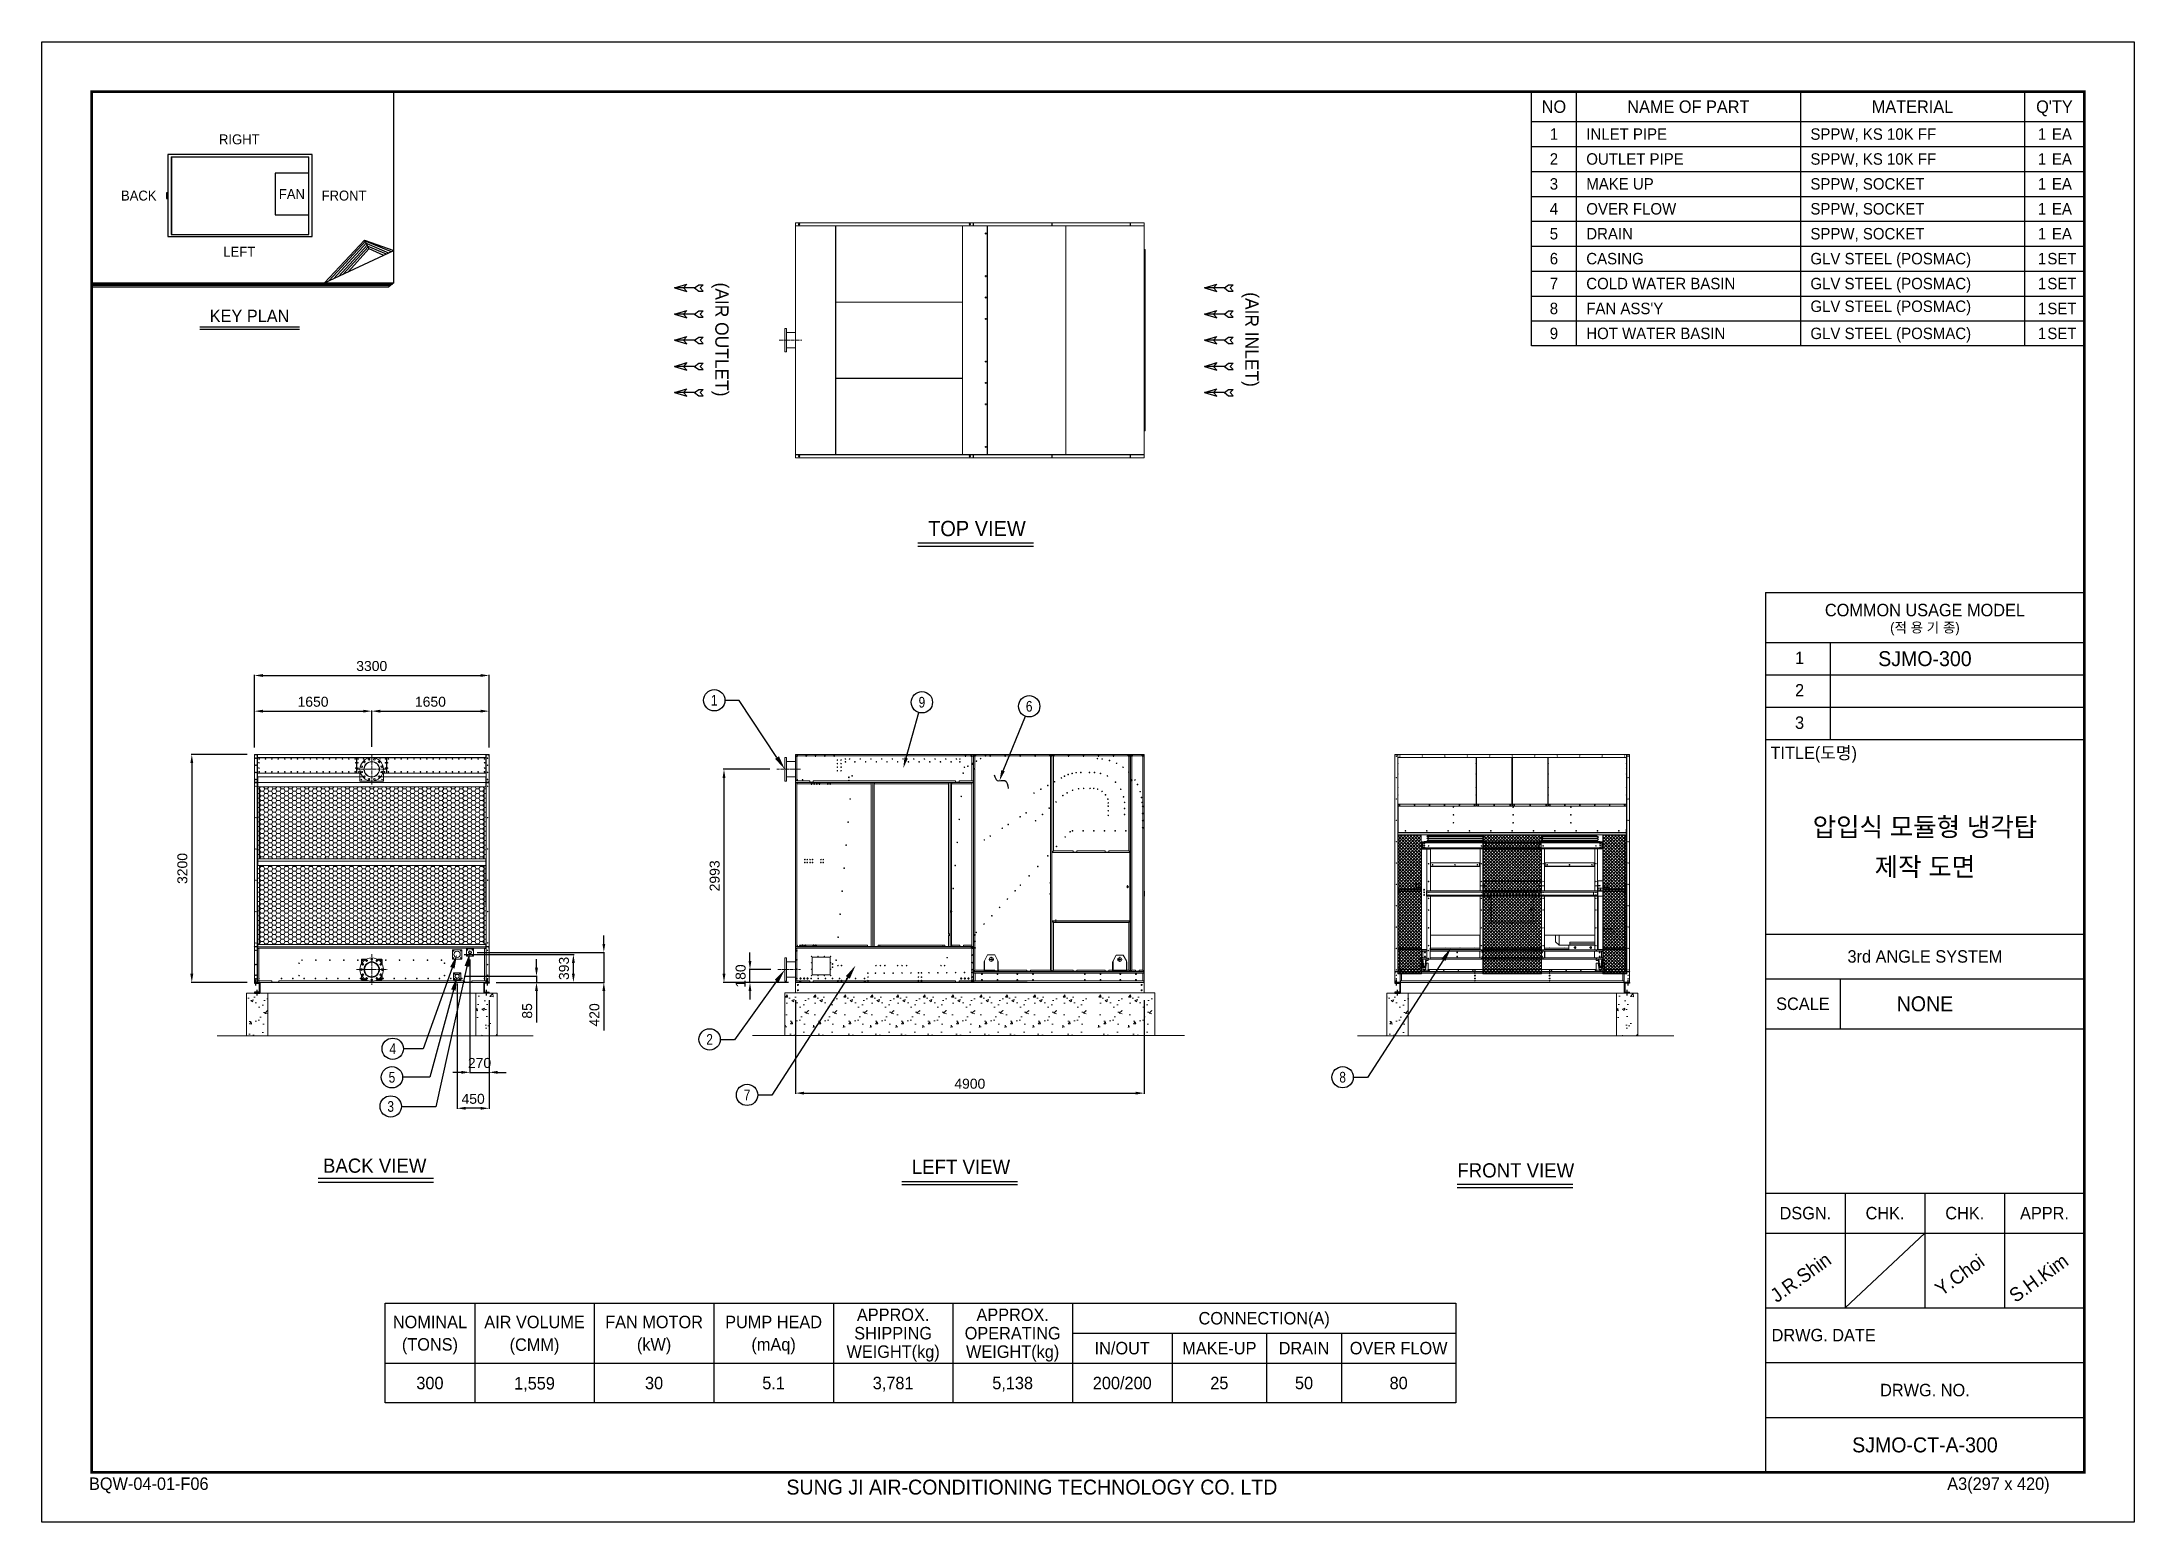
# Model space of a CAD drawing. Header units: millimetres. Extents: x 18793 to 48201, y 11745 to 32540.
import ezdxf
from ezdxf import colors
from ezdxf.entities.mleader import LeaderData, LeaderLine
from ezdxf.enums import TextEntityAlignment as Align
from ezdxf.math import Vec2, Vec3

# ---------------------------------------------------------------- set-up
doc = ezdxf.new("R2010")
doc.units = ezdxf.units.MM
for name, pattern in [('CENTER', [2, 1.25, -0.25, 0.25, -0.25]), ('CENTERX2', [4, 2.5, -0.5, 0.5, -0.5]), ('DASHDOT', [18.5, 12, -3, 0.5, -3]), ('DASHED', [15, 12, -3])]:
    doc.linetypes.add(name, pattern=pattern)
for name, color, linetype in [('center', 1, 'CENTER'), ('냉각탑', 4, 'Continuous'), ('냉각탑_box', 1, 'Continuous'), ('냉각탑_dim', 1, 'Continuous'), ('냉각탑_form', 1, 'Continuous'), ('냉각탑_text', 3, 'Continuous'), ('냉각탑_기초', 23, 'Continuous')]:
    doc.layers.add(name, color=color, linetype=linetype)
doc.styles.get("Standard").update_dxf_attribs({"font": 'arial.ttf'})
doc.styles.add('돋움', font='Dotum.ttf')
doc.dimstyles.new('1.40', dxfattribs={"dimscale": 20, "dimtxt": 1.5, "dimasz": 1, "dimexe": 0.5, "dimexo": 0.5, "dimgap": 0.5, "dimtad": 1, "dimdec": 0, "dimzin": 0, "dimdsep": 46, "dimtxsty": 'Standard', "dimcen": 0, "dimclrd": 2, "dimclre": 2, "dimclrt": 3, "dimadec": 0, "dimazin": 0, "dimtfac": 1, "dimtdec": 0, "dimtmove": 0, "dimatfit": 0, "dimfxl": 1, "dimtolj": 1, "dimtzin": 0, "dimlwd": -1, "dimlwe": -1, "dimarcsym": 0})
pattern_1 = [(45, (-1210487.993, -413670.1), (-22.4506403, 22.4506403), []), (135, (-1210487.993, -413670.1), (-22.4506403, -22.4506403), [])]
pattern_2 = [(0, (-360292.654, -66579.468), (57.15, 32.9955677), [38.1, -76.2]), (120, (-360292.654, -66579.468), (-57.15, 32.995568), [38.1, -76.2]), (60, (-360292.654, -66579.468), (1e-07, 65.9911357), [-76.2, 38.1])]

msp = doc.modelspace()

# ---------------------------------------------------------------- texts
at = {"layer": '냉각탑_form', "style": '돋움'}
for s, height, p in [('COMMON USAGE MODEL', 175.043, (45259.9, 24558.3)), ('(적 용 기 종)', 140.03, (45259.9, 24313.3)), ('3rd ANGLE SYSTEM', 175.043, (45259.9, 19692.1)), ('SCALE', 175.04, (43544.4, 19027)), ('DSGN.', 175.04, (43579.4, 16086.2)), ('CHK.', 175.04, (44699.7, 16086.2)), ('CHK.', 175.04, (45820, 16086.2)), ('APPR.', 175.04, (46940.3, 16086.2)), ('DRWG. NO.', 175.04, (45259.9, 13600.6))]:
    msp.add_text(s, height=height, dxfattribs=at).set_placement(p, align=Align.MIDDLE_CENTER)
for s, height, p in [('1', 175, (43434.5, 23799.1)), ('2', 175, (43434.5, 23344)), ('3', 175, (43434.5, 22888.9)), ('TITLE(도명)', 175.04, (43089.7, 22465.1)), ('DRWG. DATE', 175.04, (43105.5, 14285.2)), ('BQW-04-01-F06', 175.043, (19456.7, 12197.7)), ('A3(297 x 420)', 175.043, (45573.9, 12197.7)), ('SUNG JI AIR-CONDITIONING TECHNOLOGY CO. LTD', 210.051, (29258.3, 12132.2))]:
    msp.add_text(s, height=height, dxfattribs=at).set_placement(p)
at = {"layer": '냉각탑_text', "style": '돋움'}
for s, height, p in [('NO', 175, (40045.4, 31630.1)), ('NAME OF PART', 175, (41935.4, 31630.1)), ('MATERIAL', 175, (45085.4, 31630.1)), ("Q'TY", 175, (47080.4, 31630.1)), ('RIGHT', 140, (21568.2, 31170.6)), ('1', 161, (40045.4, 31245.1)), ('1', 161, (46905.4, 31245.1)), ('EA', 161, (47185.4, 31245.1)), ('2', 161, (40045.4, 30895.1)), ('1', 161, (46905.4, 30895.1)), ('EA', 161, (47185.4, 30895.1)), ('3', 161, (40045.4, 30545.1)), ('1', 161, (46905.4, 30545.1)), ('EA', 161, (47185.4, 30545.1)), ('BACK', 140, (20155.5, 30380.8)), ('FAN', 140, (22307.9, 30402.2)), ('FRONT', 140, (23040.9, 30380.8)), ('4', 161, (40045.4, 30195.1)), ('1', 161, (46905.4, 30195.1)), ('EA', 161, (47185.4, 30195.1)), ('5', 161, (40045.4, 29845.1)), ('1', 161, (46905.4, 29845.1)), ('EA', 161, (47185.4, 29845.1)), ('LEFT', 140, (21568.2, 29591.8)), ('6', 161, (40045.4, 29495.1)), ('1', 161, (46905.4, 29495.1)), ('SET', 161, (47185.4, 29495.1)), ('7', 161, (40045.4, 29145.1)), ('1', 161, (46905.4, 29145.1)), ('SET', 161, (47185.4, 29145.1)), ('8', 161, (40045.4, 28795.1)), ('1', 161, (46905.4, 28795.1)), ('SET', 161, (47185.4, 28795.1)), ('KEY PLAN', 175, (21712.6, 28690.1)), ('9', 161, (40045.4, 28445.1)), ('1', 161, (46905.4, 28445.1)), ('SET', 161, (47185.4, 28445.1)), ('TOP VIEW', 214.63, (31935.9, 25703.7)), ('SJMO-300', 210.05, (45259.9, 23875.6)), ('압입식 모듈형 냉각탑', 262.5, (45259.9, 21512.2)), ('제작 도면', 262.5, (45259.9, 20952.2)), ('NONE', 210.05, (45259.9, 19027)), ('BACK VIEW', 199.97, (23471.8, 16752.8)), ('LEFT VIEW', 199.97, (31711.8, 16734.9)), ('FRONT VIEW', 199.97, (39509.5, 16686.8)), ('APPROX.', 175, (30758.1, 14658.7)), ('APPROX.', 175, (32438.1, 14658.7)), ('CONNECTION(A)', 175, (35973.1, 14609.7)), ('NOMINAL', 175, (24248.1, 14557.2)), ('AIR VOLUME', 175, (25718.1, 14557.2)), ('FAN MOTOR', 175, (27398.1, 14557.2)), ('PUMP HEAD', 175, (29078.1, 14557.2)), ('SHIPPING', 175, (30758.1, 14399.7)), ('OPERATING', 175, (32438.1, 14399.7)), ('(TONS)', 175, (24248.1, 14242.2)), ('(CMM)', 175, (25717.7, 14238.4)), ('(kW)', 175, (27398.1, 14242.2)), ('(mAq)', 175, (29078.1, 14242.2)), ('WEIGHT(kg)', 175, (30758.1, 14140.7)), ('WEIGHT(kg)', 175, (32438.1, 14140.7)), ('IN/OUT', 175, (33978.1, 14189.7)), ('MAKE-UP', 175, (35343.1, 14189.7)), ('DRAIN', 175, (36533.1, 14189.7)), ('OVER FLOW', 175, (37863.1, 14189.7)), ('300', 175, (24248.1, 13699.7)), ('1,559', 175, (25717.7, 13695.9)), ('30', 175, (27398.1, 13699.7)), ('5.1', 175, (29078.1, 13699.7)), ('3,781', 175, (30758.1, 13699.7)), ('5,138', 175, (32438.1, 13699.7)), ('200/200', 175, (33978.1, 13699.7)), ('25', 175, (35343.1, 13699.7)), ('50', 175, (36533.1, 13699.7)), ('80', 175, (37863.1, 13699.7)), ('SJMO-CT-A-300', 210.051, (45259.9, 12830.4))]:
    msp.add_text(s, height=height, dxfattribs=at).set_placement(p, align=Align.MIDDLE_CENTER)
for s, p in [('INLET PIPE', (40500.4, 31245.1)), ('SPPW, KS 10K FF', (43650.4, 31245.1)), ('OUTLET PIPE', (40500.4, 30895.1)), ('SPPW, KS 10K FF', (43650.4, 30895.1)), ('MAKE UP', (40500.4, 30545.1)), ('SPPW, SOCKET', (43650.4, 30545.1)), ('OVER FLOW', (40500.4, 30195.1)), ('SPPW, SOCKET', (43650.4, 30195.1)), ('DRAIN', (40500.4, 29845.1)), ('SPPW, SOCKET', (43650.4, 29845.1)), ('CASING', (40500.4, 29495.1)), ('GLV STEEL (POSMAC)', (43650.4, 29495.1)), ('COLD WATER BASIN', (40500.4, 29145.1)), ('GLV STEEL (POSMAC)', (43650.4, 29145.1)), ("FAN ASS'Y", (40500.4, 28795.1)), ('GLV STEEL (POSMAC)', (43650.4, 28825.9)), ('HOT WATER BASIN', (40500.4, 28445.1)), ('GLV STEEL (POSMAC)', (43650.4, 28445.1))]:
    msp.add_text(s, height=161, dxfattribs=at).set_placement(p, align=Align.MIDDLE_LEFT)
for s, p in [('(AIR OUTLET)', (28351.9, 28358.6)), ('(AIR INLET)', (35800.4, 28358.6))]:
    msp.add_text(s, height=186.667, rotation=270, dxfattribs=at).set_placement(p, align=Align.MIDDLE_CENTER)
at = {"layer": '냉각탑_text', "width": 0.8}
for s, p in [('1', (28243.5, 23291.2)), ('9', (31162.1, 23263.2)), ('6', (32670.1, 23206.1)), ('2', (28178.4, 18526.3)), ('4', (23725.1, 18394.5)), ('5', (23713.9, 17994.5)), ('8', (37075.9, 17995.8)), ('3', (23696.5, 17584.5)), ('7', (28705.1, 17747.6))]:
    msp.add_text(s, height=150, dxfattribs=at).set_placement(p, align=Align.MIDDLE_CENTER)
at = {"layer": '냉각탑_text', "style": '돋움'}
for s, p in [('J.R.Shin', (43177.6, 14820)), ('Y.Choi', (45493, 14913.4)), ('S.H.Kim', (46534.2, 14820))]:
    msp.add_text(s, height=196.05, rotation=35.81856, dxfattribs=at).set_placement(p)

# ---------------------------------------------------------------- blocks, each defined once
blk = doc.blocks.new('화살표 IN OUT')
at = {"layer": '냉각탑_dim'}
for p, q in [((-323, 43), (-384, 43)), ((-343, 0), (-384, 43)), ((-384, -43), (-343, 0)), ((-266, 0), (-323, 43)), ((-266, 0), (-323, -43)), ((-266, 0), (0, 0)), ((-163, 50), (-122, 0)), ((0, 0), (-163, 50)), ((-163, -50), (-122, 0)), ((0, 0), (-163, -50)), ((-323, -43), (-384, -43))]:
    blk.add_line(p, q, dxfattribs=at)
blk = doc.blocks.new('*D128')
at = {"color": 2, "transparency": 16777216}
for p, q in [((21780, 22628), (21780, 23148)), ((21900, 23138), (23310, 23138)), ((23430, 22635), (23430, 23148))]:
    blk.add_line(p, q, dxfattribs=at)
for points in [[(21900, 23158), (21900, 23118), (21780, 23138)], [(23310, 23158), (23310, 23118), (23430, 23138)]]:
    blk.add_solid(points, dxfattribs=at)
at = {"layer": 'Defpoints', "color": 0, "transparency": 16777216}
for p in [(23430, 23138), (21780, 22528), (23430, 22535)]:
    blk.add_point(p, dxfattribs=at)
at = {"color": 3, "lineweight": 5, "transparency": 16777216, "insert": (22605, 23269), "char_height": 140, "attachment_point": 5}
blk.add_mtext('\\A1;1650', dxfattribs=at)
blk = doc.blocks.new('*D129')
at = {"color": 2, "transparency": 16777216}
for p, q in [((21780, 22628), (21780, 23649)), ((21900, 23639), (24960, 23639)), ((25080, 22628), (25080, 23649))]:
    blk.add_line(p, q, dxfattribs=at)
for points in [[(21900, 23659), (21900, 23619), (21780, 23639)], [(24960, 23659), (24960, 23619), (25080, 23639)]]:
    blk.add_solid(points, dxfattribs=at)
at = {"layer": 'Defpoints', "color": 0, "transparency": 16777216}
for p in [(25080, 23639), (21780, 22528), (25080, 22528)]:
    blk.add_point(p, dxfattribs=at)
at = {"color": 3, "lineweight": 5, "transparency": 16777216, "insert": (23430, 23771), "char_height": 140, "attachment_point": 5}
blk.add_mtext('\\A1;3300', dxfattribs=at)
blk = doc.blocks.new('*D130')
at = {"color": 2, "transparency": 16777216}
for p, q in [((29386, 19079), (29386, 17762)), ((34286, 19079), (34286, 17762)), ((29506, 17772), (34166, 17772))]:
    blk.add_line(p, q, dxfattribs=at)
for points in [[(29506, 17792), (29506, 17752), (29386, 17772)], [(34166, 17792), (34166, 17752), (34286, 17772)]]:
    blk.add_solid(points, dxfattribs=at)
at = {"layer": 'Defpoints', "color": 0, "transparency": 16777216}
for p in [(29386, 19179), (34286, 19179), (34286, 17772)]:
    blk.add_point(p, dxfattribs=at)
at = {"color": 3, "lineweight": 5, "transparency": 16777216, "insert": (31836, 17903), "char_height": 140, "attachment_point": 5}
blk.add_mtext('\\A1;4900', dxfattribs=at)
blk = doc.blocks.new('*D131')
at = {"color": 2, "transparency": 16777216}
for p, q in [((29024, 22321), (28371, 22321)), ((28381, 19448), (28381, 22201)), ((29286, 19328), (28371, 19328))]:
    blk.add_line(p, q, dxfattribs=at)
for points in [[(28361, 22201), (28401, 22201), (28381, 22321)], [(28361, 19448), (28401, 19448), (28381, 19328)]]:
    blk.add_solid(points, dxfattribs=at)
at = {"layer": 'Defpoints', "color": 0, "transparency": 16777216}
for p in [(28381, 22321), (29124, 22321), (29386, 19328)]:
    blk.add_point(p, dxfattribs=at)
at = {"color": 3, "lineweight": 5, "transparency": 16777216, "insert": (28250, 20824), "char_height": 140, "attachment_point": 5, "rotation": 90}
blk.add_mtext('\\A1;2993', dxfattribs=at)
blk = doc.blocks.new('*D132')
at = {"color": 2, "transparency": 16777216}
for p, q in [((23430, 22635), (23430, 23148)), ((23550, 23138), (24960, 23138)), ((25080, 22628), (25080, 23148))]:
    blk.add_line(p, q, dxfattribs=at)
for points in [[(23550, 23158), (23550, 23118), (23430, 23138)], [(24960, 23158), (24960, 23118), (25080, 23138)]]:
    blk.add_solid(points, dxfattribs=at)
at = {"layer": 'Defpoints', "color": 0, "transparency": 16777216}
for p in [(25080, 23138), (23430, 22535), (25080, 22528)]:
    blk.add_point(p, dxfattribs=at)
at = {"color": 3, "lineweight": 5, "transparency": 16777216, "insert": (24255, 23269), "char_height": 140, "attachment_point": 5}
blk.add_mtext('\\A1;1650', dxfattribs=at)
blk = doc.blocks.new('*D133')
at = {"color": 2, "transparency": 16777216}
for p, q in [((28746, 19628), (28746, 19748)), ((29037, 19508), (28736, 19508)), ((28746, 19328), (28746, 19508)), ((29286, 19328), (28736, 19328)), ((28746, 19208), (28746, 19088))]:
    blk.add_line(p, q, dxfattribs=at)
for points in [[(28726, 19628), (28766, 19628), (28746, 19508)], [(28726, 19208), (28766, 19208), (28746, 19328)]]:
    blk.add_solid(points, dxfattribs=at)
at = {"layer": 'Defpoints', "color": 0, "transparency": 16777216}
for p in [(28746, 19508), (29137, 19508), (29386, 19328)]:
    blk.add_point(p, dxfattribs=at)
at = {"color": 3, "lineweight": 5, "transparency": 16777216, "insert": (28615, 19418), "char_height": 140, "attachment_point": 5, "rotation": 90}
blk.add_mtext('\\A1;180', dxfattribs=at)
blk = doc.blocks.new('*D134')
at = {"color": 2, "transparency": 16777216}
for p, q in [((21680, 22528), (20891, 22528)), ((20901, 22408), (20901, 19448)), ((21680, 19328), (20891, 19328))]:
    blk.add_line(p, q, dxfattribs=at)
for points in [[(20881, 22408), (20921, 22408), (20901, 22528)], [(20881, 19448), (20921, 19448), (20901, 19328)]]:
    blk.add_solid(points, dxfattribs=at)
at = {"layer": 'Defpoints', "color": 0, "transparency": 16777216}
for p in [(21780, 22528), (20901, 19328), (21780, 19328)]:
    blk.add_point(p, dxfattribs=at)
at = {"color": 3, "lineweight": 5, "transparency": 16777216, "insert": (20769, 20928), "char_height": 140, "attachment_point": 5, "rotation": 90}
blk.add_mtext('\\A1;3200', dxfattribs=at)
blk = doc.blocks.new('*D126')
at = {"color": 2, "transparency": 16777216}
for p, q in [((24810, 19648), (24810, 18054)), ((25080, 19078), (25080, 18054)), ((24690, 18064), (24570, 18064)), ((24810, 18064), (25080, 18064)), ((25200, 18064), (25320, 18064))]:
    blk.add_line(p, q, dxfattribs=at)
for points in [[(24690, 18084), (24690, 18044), (24810, 18064)], [(25200, 18084), (25200, 18044), (25080, 18064)]]:
    blk.add_solid(points, dxfattribs=at)
at = {"layer": 'Defpoints', "color": 0, "transparency": 16777216}
for p in [(24810, 19748), (25080, 19178), (25080, 18064)]:
    blk.add_point(p, dxfattribs=at)
at = {"color": 3, "lineweight": 5, "transparency": 16777216, "insert": (24945, 18195), "char_height": 140, "attachment_point": 5}
blk.add_mtext('\\A1;270', dxfattribs=at)
blk = doc.blocks.new('*D135')
at = {"color": 2, "transparency": 16777216}
for p, q in [((24730, 19413), (25756, 19413)), ((25746, 19533), (25746, 19653)), ((25746, 19413), (25746, 19328)), ((25180, 19328), (25756, 19328)), ((25746, 19208), (25746, 18766))]:
    blk.add_line(p, q, dxfattribs=at)
for points in [[(25726, 19533), (25766, 19533), (25746, 19413)], [(25726, 19208), (25766, 19208), (25746, 19328)]]:
    blk.add_solid(points, dxfattribs=at)
at = {"layer": 'Defpoints', "color": 0, "transparency": 16777216}
for p in [(24630, 19413), (25080, 19328), (25746, 19328)]:
    blk.add_point(p, dxfattribs=at)
at = {"color": 3, "lineweight": 5, "transparency": 16777216, "insert": (25615, 18927), "char_height": 140, "attachment_point": 5, "rotation": 90}
blk.add_mtext('\\A1;85', dxfattribs=at)
blk = doc.blocks.new('*D127')
at = {"color": 2, "transparency": 16777216}
for p, q in [((24730, 19721), (26274, 19721)), ((26264, 19448), (26264, 19601)), ((25180, 19328), (26274, 19328))]:
    blk.add_line(p, q, dxfattribs=at)
for points in [[(26244, 19601), (26284, 19601), (26264, 19721)], [(26244, 19448), (26284, 19448), (26264, 19328)]]:
    blk.add_solid(points, dxfattribs=at)
at = {"layer": 'Defpoints', "color": 0, "transparency": 16777216}
for p in [(24630, 19721), (26264, 19721), (25080, 19328)]:
    blk.add_point(p, dxfattribs=at)
at = {"color": 3, "lineweight": 5, "transparency": 16777216, "insert": (26132, 19524), "char_height": 140, "attachment_point": 5, "rotation": 90}
blk.add_mtext('\\A1;393', dxfattribs=at)
blk = doc.blocks.new('*D136')
at = {"color": 2, "transparency": 16777216}
for p, q in [((24910, 19748), (26702, 19748)), ((26692, 19868), (26692, 19988)), ((26692, 19748), (26692, 19328)), ((25180, 19328), (26702, 19328)), ((26692, 19208), (26692, 18653))]:
    blk.add_line(p, q, dxfattribs=at)
for points in [[(26672, 19868), (26712, 19868), (26692, 19748)], [(26672, 19208), (26712, 19208), (26692, 19328)]]:
    blk.add_solid(points, dxfattribs=at)
at = {"layer": 'Defpoints', "color": 0, "transparency": 16777216}
for p in [(24810, 19748), (25080, 19328), (26692, 19328)]:
    blk.add_point(p, dxfattribs=at)
at = {"color": 3, "lineweight": 5, "transparency": 16777216, "insert": (26560, 18871), "char_height": 140, "attachment_point": 5, "rotation": 90}
blk.add_mtext('\\A1;420', dxfattribs=at)
blk = doc.blocks.new('*D137')
at = {"color": 2, "transparency": 16777216}
for p, q in [((24630, 19313), (24630, 17549)), ((25080, 19078), (25080, 17549)), ((24960, 17559), (24750, 17559))]:
    blk.add_line(p, q, dxfattribs=at)
for points in [[(24750, 17579), (24750, 17539), (24630, 17559)], [(24960, 17579), (24960, 17539), (25080, 17559)]]:
    blk.add_solid(points, dxfattribs=at)
at = {"layer": 'Defpoints', "color": 0, "transparency": 16777216}
for p in [(24630, 19413), (25080, 19178), (24630, 17559)]:
    blk.add_point(p, dxfattribs=at)
at = {"color": 3, "lineweight": 5, "transparency": 16777216, "insert": (24855, 17691), "char_height": 140, "attachment_point": 5}
blk.add_mtext('\\A1;450', dxfattribs=at)
blk = doc.blocks.new('457536')
at = {"color": 7, "lineweight": 5}
for p, q in [((114592.520962, 89152.297332), (114550.020962, 89069.297332)), ((114692.520962, 89152.297332), (114592.520962, 89152.297332)), ((114735.020962, 89069.297332), (114692.520962, 89152.297332)), ((114542.520962, 89059.297332), (114542.520962, 88929.797332)), ((114550.020962, 88922.297332), (114735.020962, 88922.297332)), ((114742.520962, 88929.797332), (114742.520962, 89059.297332))]:
    blk.add_line(p, q, dxfattribs=at)
at = {"color": 7, "linetype": 'DASHDOT', "lineweight": 5}
for p, q in [((114642.520962, 89126.047332), (114642.520962, 89054.547332)), ((114678.270962, 89090.297332), (114606.770962, 89090.297332))]:
    blk.add_line(p, q, dxfattribs=at)
at = {"color": 7, "lineweight": 5, "ltscale": 0.09375}
for p, q in [((114542.520962, 89059.297332), (114550.020962, 89059.297332)), ((114550.020962, 88929.797332), (114542.520962, 88929.797332)), ((114550.020962, 88922.297332), (114550.020962, 88929.797332)), ((114742.520962, 89059.297332), (114735.020962, 89059.297332)), ((114735.020962, 88929.797332), (114742.520962, 88929.797332)), ((114735.020962, 88922.297332), (114735.020962, 88929.797332))]:
    blk.add_line(p, q, dxfattribs=at)
at = {"color": 7, "linetype": 'DASHED', "lineweight": 5}
for p, q in [((114548.520962, 89059.297332), (114548.520962, 88929.797332)), ((114550.020962, 88928.297332), (114735.020962, 88928.297332)), ((114736.520962, 88929.797332), (114736.520962, 89059.297332))]:
    blk.add_line(p, q, dxfattribs=at)
at = {"color": 7, "lineweight": 5, "ltscale": 0.125}
for p, q in [((114550.020962, 89059.297332), (114550.020962, 89069.297332)), ((114735.020962, 89069.297332), (114735.020962, 89059.297332))]:
    blk.add_line(p, q, dxfattribs=at)
at = {"color": 7, "linetype": 'DASHED', "lineweight": 5, "ltscale": 0.075}
for p, q in [((114558.520962, 88928.297332), (114558.520962, 88922.297332)), ((114576.520962, 88928.297332), (114576.520962, 88922.297332)), ((114608.520962, 88928.297332), (114608.520962, 88922.297332)), ((114626.520962, 88928.297332), (114626.520962, 88922.297332)), ((114658.520962, 88928.297332), (114658.520962, 88922.297332)), ((114676.520962, 88928.297332), (114676.520962, 88922.297332)), ((114708.520962, 88928.297332), (114708.520962, 88922.297332)), ((114726.520962, 88928.297332), (114726.520962, 88922.297332))]:
    blk.add_line(p, q, dxfattribs=at)
at = {"color": 7, "lineweight": 5}
blk.add_circle((114642.520962, 89090.297332), 27.5, dxfattribs=at)
blk = doc.blocks.new('1')
at = {"color": 7, "lineweight": 20}
for p, q in [((29236, 22486), (29236, 22156)), ((29236, 22486), (29258, 22486)), ((29258, 22486), (29258, 22156)), ((29386, 22429), (29258, 22429)), ((29386, 22160), (29386, 22506)), ((31885, 22528), (29388, 22528)), ((29406, 22184), (29406, 22498)), ((29418, 22508), (29528, 22508)), ((29548, 22508), (29658, 22508)), ((29678, 22508), (29788, 22508)), ((29808, 22508), (29918, 22508)), ((29938, 22508), (31766, 22508)), ((31786, 22508), (31846, 22508)), ((31866, 22506), (31866, 22410)), ((31866, 22390), (31866, 22160)), ((31886, 22506), (31886, 22160)), ((31888, 22525), (31888, 19483)), ((32985, 22528), (31892, 22528)), ((31908, 22499), (31908, 22338)), ((32047, 22508), (31923, 22508)), ((32113, 22508), (32067, 22508)), ((32133, 22508), (32323, 22508)), ((32343, 22508), (32533, 22508)), ((32553, 22508), (32743, 22508)), ((32953, 22508), (32763, 22508)), ((32968, 19500), (32968, 22499)), ((32988, 19483), (32988, 22525)), ((32990, 22525), (32990, 21157)), ((34087, 22528), (32994, 22528)), ((33010, 22499), (33010, 21174)), ((33215, 22508), (33025, 22508)), ((33235, 22508), (33425, 22508)), ((33445, 22508), (33635, 22508)), ((33655, 22508), (33845, 22508)), ((34055, 22508), (33865, 22508)), ((34070, 21174), (34070, 22499)), ((34090, 21157), (34090, 22525)), ((34092, 22525), (34092, 19483)), ((34283, 22528), (34096, 22528)), ((34112, 22499), (34112, 22179)), ((34251, 22508), (34127, 22508)), ((34266, 21810), (34266, 22499)), ((34286, 19483), (34286, 22525)), ((29236, 22156), (29258, 22156)), ((29386, 22213), (29258, 22213)), ((29386, 22136), (29408, 22136)), ((29408, 22134), (29386, 22134)), ((29386, 19832), (29386, 22133)), ((29586, 22158), (29388, 22158)), ((29388, 22138), (31885, 22138)), ((29406, 22133), (29406, 19832)), ((29408, 22136), (30449, 22136)), ((29603, 22116), (29408, 22116)), ((29586, 22141), (29636, 22141)), ((31636, 22158), (29636, 22158)), ((29829, 22116), (29731, 22116)), ((30449, 22116), (29882, 22116)), ((30449, 22136), (30472, 22136)), ((30472, 22134), (30449, 22134)), ((30451, 19832), (30451, 22133)), ((30471, 22133), (30471, 19832)), ((30473, 19832), (30473, 22133)), ((30475, 22136), (31557, 22136)), ((30497, 22133), (30475, 22133)), ((30493, 22133), (30493, 19832)), ((31535, 22116), (30497, 22116)), ((31535, 22133), (31557, 22133)), ((31538, 22133), (31538, 20008)), ((31558, 22133), (31558, 19832)), ((31560, 19832), (31560, 22133)), ((31562, 22136), (31885, 22136)), ((31584, 22133), (31562, 22133)), ((31580, 20332), (31580, 22133)), ((31863, 22116), (31584, 22116)), ((31636, 22141), (31686, 22141)), ((31885, 22158), (31686, 22158)), ((31863, 22133), (31885, 22133)), ((31866, 19832), (31866, 22133)), ((31886, 22133), (31886, 19832)), ((31908, 22319), (31908, 20003)), ((34112, 22160), (34112, 19500)), ((34266, 21710), (34266, 21790)), ((34288, 21803), (34288, 21830)), ((34266, 21610), (34266, 21690)), ((34266, 21510), (34266, 21590)), ((34266, 19500), (34266, 21490)), ((33010, 21174), (32994, 21157)), ((32994, 21157), (33010, 21174)), ((33010, 21174), (33290, 21174)), ((33340, 21174), (33740, 21174)), ((33790, 21174), (34070, 21174)), ((34070, 21174), (34087, 21157)), ((34087, 21157), (34070, 21174)), ((32990, 20195), (32990, 21149)), ((32990, 20826), (32990, 20919)), ((32994, 21154), (34087, 21154)), ((32994, 21152), (34081, 21152)), ((33290, 21157), (33340, 21157)), ((33740, 21157), (33790, 21157)), ((34084, 21149), (34084, 20195)), ((34287, 20608), (34287, 20540)), ((34290, 20597), (34290, 20552)), ((31560, 20345), (31558, 20322)), ((31580, 19832), (31580, 20312)), ((32990, 20396), (32990, 20489)), ((32990, 20187), (32990, 19483)), ((34081, 20192), (32994, 20192)), ((34087, 20190), (32994, 20190)), ((33010, 20170), (32994, 20187)), ((32994, 20187), (33010, 20170)), ((33010, 19500), (33010, 20170)), ((33010, 20170), (34070, 20170)), ((34087, 20187), (34070, 20170)), ((34070, 20170), (34087, 20187)), ((34070, 20170), (34070, 19500)), ((34090, 19483), (34090, 20187)), ((29386, 19831), (29458, 19831)), ((29458, 19830), (29386, 19830)), ((29386, 19350), (29386, 19806)), ((31885, 19828), (29388, 19828)), ((29388, 19808), (31856, 19808)), ((29406, 19783), (29406, 19806)), ((29406, 19653), (29406, 19763)), ((30400, 19830), (29458, 19830)), ((29530, 19850), (29628, 19850)), ((29681, 19850), (30400, 19850)), ((30400, 19831), (30472, 19831)), ((30472, 19830), (30400, 19830)), ((30547, 19833), (30475, 19833)), ((31557, 19830), (30475, 19830)), ((30547, 19850), (31485, 19850)), ((31485, 19833), (31557, 19833)), ((31538, 19988), (31538, 19832)), ((31560, 19961), (31558, 19938)), ((31584, 19833), (31562, 19833)), ((31885, 19830), (31562, 19830)), ((31697, 19850), (31584, 19850)), ((31747, 19833), (31697, 19833)), ((31863, 19850), (31747, 19850)), ((31863, 19833), (31885, 19833)), ((31866, 19801), (31866, 19721)), ((31886, 19806), (31886, 19350)), ((31908, 19913), (31908, 19983)), ((31908, 19823), (31908, 19893)), ((31908, 19500), (31908, 19803)), ((29236, 19673), (29236, 19343)), ((29236, 19673), (29258, 19673)), ((29236, 19400), (29236, 19616)), ((29258, 19673), (29258, 19343)), ((29386, 19616), (29258, 19616)), ((29406, 19523), (29406, 19633)), ((29406, 19393), (29406, 19503)), ((29871, 19683), (29621, 19683)), ((29621, 19683), (29621, 19433)), ((29871, 19433), (29621, 19433)), ((29871, 19683), (29871, 19433)), ((31866, 19701), (31866, 19616)), ((31866, 19596), (31866, 19516)), ((31866, 19457), (31866, 19413)), ((31890, 19351), (31890, 19455)), ((31892, 19483), (31908, 19500)), ((31908, 19500), (31892, 19483)), ((31892, 19480), (32985, 19480)), ((31893, 19479), (34286, 19479)), ((31894, 19478), (34283, 19478)), ((34283, 19458), (31894, 19458)), ((31908, 19500), (32188, 19500)), ((31910, 19455), (31910, 19351)), ((32188, 19483), (32238, 19483)), ((32238, 19500), (32638, 19500)), ((32638, 19483), (32688, 19483)), ((32688, 19500), (32968, 19500)), ((32985, 19483), (32968, 19500)), ((32994, 19483), (33010, 19500)), ((33010, 19500), (32994, 19483)), ((32994, 19480), (34087, 19480)), ((33290, 19500), (33010, 19500)), ((33290, 19483), (33340, 19483)), ((33740, 19500), (33340, 19500)), ((33740, 19483), (33790, 19483)), ((34070, 19500), (33790, 19500)), ((34070, 19500), (34087, 19483)), ((34087, 19483), (34070, 19500)), ((34096, 19483), (34112, 19500)), ((34096, 19480), (34283, 19480)), ((34112, 19500), (34164, 19500)), ((34164, 19483), (34214, 19483)), ((34214, 19500), (34266, 19500)), ((34266, 19500), (34283, 19483)), ((34283, 19483), (34266, 19500)), ((34266, 19351), (34266, 19455)), ((34286, 19455), (34286, 19351)), ((29236, 19343), (29258, 19343)), ((29386, 19400), (29258, 19400)), ((29443, 19348), (29388, 19348)), ((29388, 19328), (31885, 19328)), ((29406, 19350), (29406, 19373)), ((29586, 19348), (29460, 19348)), ((29586, 19331), (29636, 19331)), ((29974, 19348), (29636, 19348)), ((30024, 19348), (29991, 19348)), ((30353, 19348), (30041, 19348)), ((30397, 19348), (30370, 19348)), ((31105, 19348), (30414, 19348)), ((31149, 19348), (31122, 19348)), ((31636, 19348), (31166, 19348)), ((31636, 19331), (31686, 19331)), ((31857, 19348), (31686, 19348)), ((31866, 19393), (31866, 19363)), ((31894, 19348), (34283, 19348)), ((34283, 19328), (31894, 19328))]:
    blk.add_line(p, q, dxfattribs=at)
at = {"color": 0, "lineweight": 20}
for p, q in [((29236, 22486), (29236, 22156)), ((29386, 19179), (29386, 19328)), ((34286, 19328), (29386, 19328)), ((34286, 19179), (34286, 19328))]:
    blk.add_line(p, q, dxfattribs=at)
at = {"color": 7, "lineweight": 20, "ltscale": 0.0425}
for p, q in [((29386, 22526), (29388, 22526)), ((29386, 22525), (29388, 22525)), ((31886, 22526), (31885, 22526)), ((31886, 22525), (31885, 22525)), ((29386, 22141), (29388, 22141)), ((29386, 22140), (29388, 22140)), ((31886, 22141), (31885, 22141)), ((31886, 22140), (31885, 22140)), ((29386, 19826), (29388, 19826)), ((29386, 19825), (29388, 19825)), ((31886, 19826), (31885, 19826)), ((31886, 19825), (31885, 19825)), ((29386, 19331), (29388, 19331)), ((29386, 19330), (29388, 19330)), ((31886, 19331), (31885, 19331)), ((31886, 19330), (31885, 19330))]:
    blk.add_line(p, q, dxfattribs=at)
at = {"color": 7, "lineweight": 20, "ltscale": 0.0225}
for p, q in [((29386, 22525), (29386, 22526)), ((31886, 22525), (31886, 22526)), ((29386, 22141), (29386, 22140)), ((29389, 22134), (29389, 22133)), ((30469, 22134), (30469, 22133)), ((30473, 22133), (30473, 22134)), ((31558, 22133), (31558, 22134)), ((31560, 22133), (31560, 22134)), ((31886, 22141), (31886, 22140)), ((31886, 22133), (31886, 22134)), ((29386, 19825), (29386, 19826)), ((29386, 19825), (29386, 19826)), ((29389, 19831), (29389, 19832)), ((30469, 19831), (30469, 19832)), ((30473, 19832), (30473, 19831)), ((31558, 19832), (31558, 19831)), ((31560, 19832), (31560, 19831)), ((31886, 19832), (31886, 19831)), ((31886, 19825), (31886, 19826)), ((31890, 19474), (31890, 19475)), ((31890, 19474), (31890, 19475)), ((31894, 19474), (31894, 19475)), ((34283, 19474), (34283, 19475)), ((34286, 19474), (34286, 19475)), ((29386, 19331), (29386, 19330)), ((31886, 19331), (31886, 19330)), ((31890, 19332), (31890, 19331)), ((31890, 19332), (31890, 19331)), ((31894, 19332), (31894, 19331)), ((34283, 19332), (34283, 19331)), ((34286, 19332), (34286, 19331))]:
    blk.add_line(p, q, dxfattribs=at)
at = {"color": 7, "lineweight": 20, "ltscale": 0.4775}
for p, q in [((29386, 22506), (29386, 22525)), ((31886, 22525), (31886, 22506)), ((29386, 22141), (29386, 22160)), ((31886, 22160), (31886, 22141)), ((29386, 19806), (29386, 19825)), ((31886, 19825), (31886, 19806)), ((31890, 19455), (31890, 19474)), ((31894, 19474), (31894, 19455)), ((34283, 19455), (34283, 19474)), ((34286, 19474), (34286, 19455)), ((29386, 19331), (29386, 19350)), ((31886, 19350), (31886, 19331)), ((31890, 19332), (31890, 19351)), ((31894, 19351), (31894, 19332)), ((34283, 19332), (34283, 19351)), ((34286, 19351), (34286, 19332))]:
    blk.add_line(p, q, dxfattribs=at)
at = {"color": 7, "lineweight": 20, "ltscale": 0.085}
for p, q in [((29390, 22506), (29386, 22506)), ((29388, 22528), (29388, 22524)), ((31883, 22506), (31886, 22506)), ((31885, 22528), (31885, 22524)), ((29390, 22160), (29386, 22160)), ((29388, 22138), (29388, 22141)), ((31883, 22160), (31886, 22160)), ((31885, 22138), (31885, 22141)), ((29390, 19806), (29386, 19806)), ((29388, 19828), (29388, 19824)), ((31883, 19806), (31886, 19806)), ((31885, 19828), (31885, 19824)), ((29390, 19350), (29386, 19350)), ((29388, 19328), (29388, 19331)), ((31883, 19350), (31886, 19350)), ((31885, 19328), (31885, 19331))]:
    blk.add_line(p, q, dxfattribs=at)
at = {"color": 7, "lineweight": 20, "ltscale": 0.00769}
for p, q in [((29386, 22506), (29387, 22506)), ((31886, 22506), (31886, 22506)), ((29386, 19806), (29387, 19806)), ((31886, 19806), (31886, 19806))]:
    blk.add_line(p, q, dxfattribs=at)
at = {"color": 7, "lineweight": 20, "ltscale": 0.014477}
blk.add_line((29388, 22527), (29388, 22527), dxfattribs=at)
at = {"color": 7, "lineweight": 20, "ltscale": 0.415}
for p, q in [((29388, 22508), (29388, 22524)), ((31866, 22506), (31883, 22506)), ((31885, 22524), (31885, 22508)), ((29388, 22141), (29388, 22158)), ((29406, 22160), (29390, 22160)), ((29586, 22158), (29586, 22141)), ((29636, 22158), (29636, 22141)), ((31636, 22158), (31636, 22141)), ((31686, 22158), (31686, 22141)), ((31883, 22160), (31866, 22160)), ((31885, 22158), (31885, 22141)), ((29388, 19808), (29388, 19824)), ((29390, 19806), (29406, 19806)), ((31885, 19824), (31885, 19808)), ((29388, 19331), (29388, 19348)), ((29406, 19350), (29390, 19350)), ((29586, 19348), (29586, 19331)), ((29636, 19348), (29636, 19331)), ((31636, 19348), (31636, 19331)), ((31686, 19348), (31686, 19331)), ((31885, 19348), (31885, 19331))]:
    blk.add_line(p, q, dxfattribs=at)
at = {"color": 7, "lineweight": 20, "ltscale": 0.05}
for p, q in [((29388, 22508), (29388, 22506)), ((31884, 22506), (31884, 22508)), ((31888, 22491), (31886, 22491)), ((31888, 22491), (31886, 22491)), ((32988, 22486), (32990, 22486)), ((32988, 22486), (32990, 22486)), ((32990, 22483), (32988, 22483)), ((34090, 22488), (34092, 22488)), ((29386, 22160), (29388, 22160)), ((29388, 22160), (29388, 22158)), ((31886, 22160), (31884, 22160)), ((31884, 22158), (31884, 22160)), ((34090, 21673), (34092, 21673)), ((34092, 21527), (34090, 21527)), ((34090, 21478), (34092, 21478)), ((34090, 21477), (34092, 21477)), ((34090, 21435), (34092, 21435)), ((34090, 21435), (34092, 21435)), ((34090, 21421), (34092, 21421)), ((34092, 21408), (34090, 21408)), ((34092, 21406), (34090, 21406)), ((34090, 21321), (34092, 21321)), ((34092, 21308), (34090, 21308)), ((34092, 21306), (34090, 21306)), ((34092, 21305), (34090, 21305)), ((34092, 21302), (34090, 21302)), ((34092, 21287), (34090, 21287)), ((34092, 21217), (34090, 21217)), ((34090, 21202), (34092, 21202)), ((32990, 20612), (32988, 20612)), ((32990, 20587), (32988, 20587)), ((32988, 20537), (32990, 20537)), ((33377, 20192), (33377, 20190)), ((33397, 20190), (33397, 20192)), ((33457, 20192), (33457, 20190)), ((33477, 20190), (33477, 20192)), ((29388, 19808), (29388, 19806)), ((29392, 19830), (29392, 19828)), ((29545, 19830), (29545, 19828)), ((29686, 19830), (29686, 19828)), ((29736, 19828), (29736, 19830)), ((29825, 19828), (29825, 19830)), ((31884, 19806), (31884, 19808)), ((32990, 19784), (32988, 19784)), ((34092, 19784), (34090, 19784)), ((34090, 19784), (34092, 19784)), ((34092, 19764), (34090, 19764)), ((32988, 19674), (32990, 19674)), ((32988, 19654), (32990, 19654)), ((34090, 19674), (34092, 19674)), ((34090, 19654), (34092, 19654)), ((34090, 19499), (34092, 19499)), ((29386, 19350), (29388, 19350)), ((29388, 19350), (29388, 19348)), ((31886, 19350), (31884, 19350)), ((31884, 19348), (31884, 19350))]:
    blk.add_line(p, q, dxfattribs=at)
at = {"color": 7, "lineweight": 20, "ltscale": 0.2575}
blk.add_line((29388, 22508), (29398, 22508), dxfattribs=at)
at = {"color": 7, "lineweight": 20, "ltscale": 0.220051}
blk.add_line((29399, 22506), (29390, 22506), dxfattribs=at)
at = {"color": 7, "linetype": 'DASHDOT', "lineweight": 20}
for p, q in [((29395, 22508), (29421, 22508)), ((29408, 22521), (29408, 22495)), ((29525, 22508), (29551, 22508)), ((29538, 22521), (29538, 22495)), ((29655, 22508), (29681, 22508)), ((29668, 22521), (29668, 22495)), ((29785, 22508), (29811, 22508)), ((29798, 22521), (29798, 22495)), ((29915, 22508), (29941, 22508)), ((29928, 22521), (29928, 22495)), ((31763, 22508), (31789, 22508)), ((31776, 22521), (31776, 22495)), ((31843, 22508), (31869, 22508)), ((31855, 22400), (31881, 22400)), ((31856, 22521), (31856, 22495)), ((31868, 22413), (31868, 22387)), ((32110, 22508), (32136, 22508)), ((32123, 22521), (32123, 22495)), ((32320, 22508), (32346, 22508)), ((32333, 22521), (32333, 22495)), ((32530, 22508), (32556, 22508)), ((32543, 22521), (32543, 22495)), ((32740, 22508), (32766, 22508)), ((32753, 22521), (32753, 22495)), ((33212, 22508), (33238, 22508)), ((33225, 22521), (33225, 22495)), ((33422, 22508), (33448, 22508)), ((33435, 22521), (33435, 22495)), ((33632, 22508), (33658, 22508)), ((33645, 22521), (33645, 22495)), ((33842, 22508), (33868, 22508)), ((33855, 22521), (33855, 22495)), ((29600, 22116), (29626, 22116)), ((29613, 22129), (29613, 22103)), ((29635, 22116), (29661, 22116)), ((29648, 22129), (29648, 22103)), ((29673, 22116), (29699, 22116)), ((29686, 22129), (29686, 22103)), ((29708, 22116), (29734, 22116)), ((29721, 22129), (29721, 22103)), ((29826, 22116), (29852, 22116)), ((29839, 22129), (29839, 22103)), ((29859, 22116), (29885, 22116)), ((29872, 22129), (29872, 22103)), ((34096, 22169), (34122, 22169)), ((34109, 22182), (34109, 22156)), ((34041, 20672), (34067, 20672)), ((34054, 20685), (34054, 20659)), ((31562, 20322), (31588, 20322)), ((31575, 20335), (31575, 20309)), ((33031, 20193), (33064, 20193)), ((33047, 20210), (33047, 20177)), ((29472, 19848), (29498, 19848)), ((29485, 19861), (29485, 19835)), ((29507, 19848), (29533, 19848)), ((29520, 19861), (29520, 19835)), ((29625, 19848), (29651, 19848)), ((29638, 19861), (29638, 19835)), ((29658, 19848), (29684, 19848)), ((29671, 19861), (29671, 19835)), ((31852, 19811), (31878, 19811)), ((31865, 19824), (31865, 19798)), ((31853, 19467), (31879, 19467)), ((31866, 19480), (31866, 19454)), ((29438, 19343), (29464, 19343)), ((29445, 19382), (29468, 19382)), ((29451, 19356), (29451, 19330)), ((29456, 19394), (29456, 19370)), ((29495, 19382), (29518, 19382)), ((29506, 19394), (29506, 19370)), ((29545, 19382), (29568, 19382)), ((29556, 19394), (29556, 19370)), ((30348, 19343), (30374, 19343)), ((30361, 19356), (30361, 19330)), ((31705, 19382), (31728, 19382)), ((31716, 19394), (31716, 19370)), ((31755, 19382), (31778, 19382)), ((31766, 19394), (31766, 19370)), ((31805, 19382), (31828, 19382)), ((31816, 19394), (31816, 19370))]:
    blk.add_line(p, q, dxfattribs=at)
at = {"color": 7, "linetype": 'DASHDOT', "lineweight": 20, "ltscale": 0.2925}
for p, q in [((29969, 22451), (29980, 22451)), ((29969, 22401), (29980, 22401)), ((29969, 22351), (29980, 22351)), ((30020, 22451), (30032, 22451)), ((30020, 22401), (30032, 22401)), ((30020, 22351), (30032, 22351)), ((30081, 22466), (30092, 22466)), ((30081, 22426), (30092, 22426)), ((30141, 22466), (30152, 22466)), ((30216, 22426), (30227, 22426)), ((30291, 22466), (30302, 22466)), ((30366, 22426), (30377, 22426)), ((30441, 22466), (30452, 22466)), ((30516, 22426), (30527, 22426)), ((30591, 22466), (30602, 22466)), ((30666, 22426), (30677, 22426)), ((30741, 22466), (30752, 22466)), ((30816, 22426), (30827, 22426)), ((30891, 22466), (30902, 22466)), ((30966, 22426), (30977, 22426)), ((31041, 22466), (31052, 22466)), ((31116, 22426), (31127, 22426)), ((31191, 22466), (31202, 22466)), ((31266, 22426), (31277, 22426)), ((31341, 22466), (31352, 22466)), ((31416, 22426), (31427, 22426)), ((31491, 22466), (31502, 22466)), ((31566, 22426), (31577, 22426)), ((31641, 22466), (31652, 22466)), ((29969, 22301), (29980, 22301)), ((30020, 22301), (30032, 22301)), ((30178, 22228), (30189, 22228)), ((30150, 21904), (30161, 21904)), ((30121, 21580), (30132, 21580)), ((30093, 21257), (30104, 21257)), ((31654, 21294), (31665, 21294)), ((29620, 21052), (29631, 21052)), ((29620, 21012), (29631, 21012)), ((29738, 21052), (29749, 21052)), ((29738, 21012), (29749, 21012)), ((29771, 21052), (29782, 21052)), ((29771, 21012), (29782, 21012)), ((30065, 20933), (30076, 20933)), ((31625, 20970), (31637, 20970)), ((30036, 20609), (30047, 20609)), ((31597, 20646), (31609, 20646)), ((30008, 20285), (30019, 20285)), ((31540, 19998), (31552, 19998)), ((31546, 20004), (31546, 19993)), ((31910, 19999), (31910, 19987)), ((31927, 20036), (31927, 20024)), ((32036, 20153), (32036, 20141)), ((29407, 19779), (29407, 19767)), ((29411, 19854), (29411, 19842)), ((29446, 19854), (29446, 19842)), ((29632, 19848), (29644, 19848)), ((29638, 19854), (29638, 19842)), ((29665, 19848), (29677, 19848)), ((29671, 19854), (29671, 19842)), ((29980, 19962), (29991, 19962)), ((29985, 19968), (29985, 19956)), ((31865, 19717), (31865, 19705)), ((31910, 19909), (31910, 19897)), ((31910, 19819), (31910, 19807)), ((29407, 19649), (29407, 19637)), ((29407, 19519), (29407, 19507)), ((29951, 19638), (29963, 19638)), ((29957, 19644), (29957, 19632)), ((29977, 19563), (29988, 19563)), ((29982, 19569), (29982, 19557)), ((30027, 19563), (30038, 19563)), ((30032, 19569), (30032, 19557)), ((30399, 19457), (30410, 19457)), ((30404, 19463), (30404, 19451)), ((30504, 19458), (30515, 19458)), ((30509, 19463), (30509, 19452)), ((30511, 19563), (30522, 19563)), ((30516, 19569), (30516, 19557)), ((30574, 19563), (30585, 19563)), ((30579, 19569), (30579, 19557)), ((30629, 19458), (30640, 19458)), ((30634, 19464), (30634, 19453)), ((30637, 19563), (30648, 19563)), ((30642, 19569), (30642, 19557)), ((30754, 19459), (30765, 19459)), ((30759, 19465), (30759, 19453)), ((30816, 19563), (30827, 19563)), ((30821, 19569), (30821, 19557)), ((30879, 19563), (30890, 19563)), ((30879, 19460), (30890, 19460)), ((30884, 19569), (30884, 19557)), ((30884, 19466), (30884, 19454)), ((30942, 19563), (30953, 19563)), ((30947, 19569), (30947, 19557)), ((31004, 19461), (31015, 19461)), ((31009, 19467), (31009, 19455)), ((31109, 19462), (31120, 19462)), ((31114, 19468), (31114, 19456)), ((31151, 19462), (31162, 19462)), ((31156, 19468), (31156, 19456)), ((31256, 19463), (31267, 19463)), ((31261, 19468), (31261, 19457)), ((31381, 19463), (31392, 19463)), ((31386, 19469), (31386, 19458)), ((31426, 19563), (31437, 19563)), ((31431, 19569), (31431, 19557)), ((31476, 19563), (31487, 19563)), ((31481, 19569), (31481, 19557)), ((31506, 19464), (31517, 19464)), ((31511, 19470), (31511, 19458)), ((31512, 19675), (31524, 19675)), ((31518, 19681), (31518, 19669)), ((31631, 19465), (31642, 19465)), ((31636, 19471), (31636, 19459)), ((31761, 19472), (31761, 19460)), ((31865, 19612), (31865, 19600)), ((31865, 19512), (31865, 19500)), ((31866, 19473), (31866, 19461)), ((29407, 19389), (29407, 19377)), ((29606, 19388), (29606, 19376)), ((29701, 19382), (29712, 19382)), ((29706, 19388), (29706, 19376)), ((29801, 19382), (29812, 19382)), ((29806, 19388), (29806, 19376)), ((29901, 19382), (29912, 19382)), ((29906, 19388), (29906, 19376)), ((29977, 19353), (29988, 19353)), ((29982, 19359), (29982, 19347)), ((30001, 19382), (30012, 19382)), ((30006, 19388), (30006, 19376)), ((30027, 19353), (30038, 19353)), ((30032, 19359), (30032, 19347)), ((30101, 19382), (30112, 19382)), ((30106, 19388), (30106, 19376)), ((30226, 19382), (30237, 19382)), ((30231, 19388), (30231, 19376)), ((30351, 19382), (30362, 19382)), ((30356, 19388), (30356, 19376)), ((30400, 19403), (30411, 19403)), ((30400, 19353), (30411, 19353)), ((30405, 19409), (30405, 19397)), ((30405, 19359), (30405, 19347)), ((31108, 19403), (31119, 19403)), ((31108, 19353), (31119, 19353)), ((31113, 19409), (31113, 19397)), ((31113, 19359), (31113, 19347)), ((31157, 19409), (31157, 19397)), ((31157, 19359), (31157, 19347)), ((31865, 19409), (31865, 19397)), ((31865, 19359), (31865, 19347))]:
    blk.add_line(p, q, dxfattribs=at)
at = {"color": 7, "linetype": 'DASHDOT', "lineweight": 20, "ltscale": 0.292505}
for p, q in [((29974, 22457), (29974, 22445)), ((29974, 22407), (29974, 22395)), ((29974, 22357), (29974, 22345)), ((30026, 22457), (30026, 22445)), ((30026, 22407), (30026, 22395)), ((30026, 22357), (30026, 22345)), ((31913, 22514), (31913, 22502)), ((31928, 22442), (31928, 22430)), ((32057, 22514), (32057, 22502)), ((32963, 22514), (32963, 22502)), ((33015, 22514), (33015, 22502)), ((34065, 22514), (34065, 22502)), ((34117, 22514), (34117, 22502)), ((34261, 22514), (34261, 22502)), ((29411, 22181), (29411, 22169)), ((29486, 22181), (29486, 22169)), ((29974, 22307), (29974, 22295)), ((30026, 22307), (30026, 22295)), ((30183, 22234), (30183, 22222)), ((32931, 22099), (32931, 22087)), ((33027, 22153), (33027, 22141)), ((33213, 22248), (33225, 22248)), ((33884, 22147), (33884, 22135)), ((30155, 21910), (30155, 21898)), ((32738, 21993), (32738, 21981)), ((34248, 21931), (34248, 21919)), ((34259, 21861), (34259, 21850)), ((30126, 21586), (30126, 21574)), ((32292, 21498), (32292, 21486)), ((33171, 21370), (33182, 21370)), ((33279, 21462), (33279, 21450)), ((33429, 21462), (33429, 21450)), ((33579, 21462), (33579, 21450)), ((33729, 21462), (33729, 21450)), ((33879, 21462), (33879, 21450)), ((34029, 21462), (34029, 21450)), ((32925, 21106), (32937, 21106))]:
    blk.add_line(p, q, dxfattribs=at)
at = {"color": 7, "linetype": 'DASHDOT', "lineweight": 20, "ltscale": 0.195}
for p, q in [((30083, 22466), (30090, 22466)), ((30083, 22426), (30090, 22426)), ((30143, 22466), (30150, 22466)), ((30218, 22426), (30225, 22426)), ((30293, 22466), (30300, 22466)), ((30368, 22426), (30375, 22426)), ((30443, 22466), (30450, 22466)), ((30518, 22426), (30525, 22426)), ((30593, 22466), (30600, 22466)), ((30668, 22426), (30675, 22426)), ((30743, 22466), (30750, 22466)), ((30818, 22426), (30825, 22426)), ((30893, 22466), (30900, 22466)), ((30968, 22426), (30975, 22426)), ((31043, 22466), (31050, 22466)), ((31118, 22426), (31125, 22426)), ((31193, 22466), (31200, 22466)), ((31268, 22426), (31275, 22426)), ((31343, 22466), (31350, 22466)), ((31418, 22426), (31425, 22426)), ((31493, 22466), (31500, 22466)), ((31568, 22426), (31575, 22426)), ((31643, 22466), (31650, 22466)), ((30180, 22229), (30187, 22229)), ((30151, 21905), (30159, 21905)), ((30151, 21904), (30159, 21904)), ((30123, 21581), (30131, 21581)), ((30123, 21580), (30131, 21580)), ((31656, 21294), (31663, 21294)), ((31656, 21294), (31663, 21294)), ((29621, 21012), (29629, 21012)), ((29622, 21052), (29630, 21052)), ((29739, 21052), (29747, 21052)), ((29739, 21012), (29747, 21012)), ((29772, 21012), (29780, 21012)), ((30066, 20934), (30074, 20934)), ((30066, 20933), (30074, 20933)), ((31627, 20971), (31635, 20971)), ((31627, 20970), (31635, 20970)), ((30038, 20610), (30046, 20610)), ((30038, 20609), (30046, 20609)), ((31599, 20647), (31607, 20647)), ((31599, 20646), (31607, 20646)), ((31571, 20323), (31578, 20323)), ((31571, 20322), (31578, 20322)), ((30010, 20286), (30017, 20286)), ((30010, 20285), (30017, 20285)), ((31542, 19999), (31550, 19999)), ((31546, 20003), (31546, 19995)), ((31927, 20034), (31927, 20026)), ((32036, 20151), (32036, 20143)), ((29412, 19852), (29412, 19844)), ((29447, 19852), (29447, 19844)), ((29485, 19852), (29485, 19844)), ((29520, 19852), (29520, 19844)), ((29638, 19852), (29638, 19844)), ((29667, 19848), (29675, 19848)), ((29671, 19852), (29671, 19844)), ((29981, 19962), (29989, 19962)), ((29981, 19961), (29989, 19961)), ((29985, 19966), (29985, 19958)), ((31910, 19907), (31910, 19899)), ((31910, 19817), (31910, 19809)), ((29608, 19693), (29615, 19693)), ((29608, 19603), (29615, 19603)), ((29608, 19513), (29615, 19513)), ((29608, 19423), (29615, 19423)), ((29611, 19697), (29611, 19689)), ((29611, 19607), (29611, 19599)), ((29611, 19517), (29611, 19509)), ((29611, 19427), (29611, 19419)), ((29698, 19693), (29705, 19693)), ((29698, 19423), (29705, 19423)), ((29701, 19697), (29701, 19689)), ((29701, 19427), (29701, 19419)), ((29788, 19693), (29795, 19693)), ((29788, 19423), (29795, 19423)), ((29791, 19697), (29791, 19689)), ((29791, 19427), (29791, 19419)), ((29878, 19693), (29885, 19693)), ((29878, 19603), (29885, 19603)), ((29878, 19513), (29885, 19513)), ((29878, 19423), (29885, 19423)), ((29881, 19697), (29881, 19689)), ((29881, 19607), (29881, 19599)), ((29881, 19517), (29881, 19509)), ((29881, 19427), (29881, 19419)), ((29953, 19639), (29961, 19639)), ((29953, 19638), (29961, 19638)), ((29957, 19642), (29957, 19634)), ((30401, 19457), (30408, 19457)), ((30404, 19461), (30404, 19453)), ((30506, 19458), (30513, 19458)), ((30509, 19462), (30509, 19454)), ((30513, 19563), (30520, 19563)), ((30516, 19567), (30516, 19559)), ((30576, 19563), (30583, 19563)), ((30579, 19567), (30579, 19559)), ((30631, 19458), (30638, 19458)), ((30634, 19462), (30634, 19455)), ((30639, 19563), (30646, 19563)), ((30642, 19567), (30642, 19559)), ((30756, 19459), (30763, 19459)), ((30759, 19463), (30759, 19455)), ((30818, 19563), (30825, 19563)), ((30821, 19567), (30821, 19559)), ((30881, 19563), (30888, 19563)), ((30881, 19460), (30888, 19460)), ((30884, 19567), (30884, 19559)), ((30884, 19464), (30884, 19456)), ((30944, 19563), (30951, 19563)), ((30947, 19567), (30947, 19559)), ((31006, 19461), (31013, 19461)), ((31009, 19465), (31009, 19457)), ((31111, 19462), (31118, 19462)), ((31114, 19466), (31114, 19458)), ((31153, 19462), (31160, 19462)), ((31156, 19466), (31156, 19458)), ((31258, 19463), (31265, 19463)), ((31261, 19467), (31261, 19459)), ((31386, 19467), (31386, 19460)), ((31431, 19567), (31431, 19559)), ((31481, 19567), (31481, 19559)), ((31508, 19464), (31515, 19464)), ((31511, 19468), (31511, 19460)), ((31514, 19676), (31522, 19676)), ((31514, 19675), (31522, 19675)), ((31518, 19679), (31518, 19671)), ((31636, 19469), (31636, 19461)), ((31761, 19470), (31761, 19462)), ((31866, 19471), (31866, 19463))]:
    blk.add_line(p, q, dxfattribs=at)
at = {"color": 7, "linetype": 'DASHDOT', "lineweight": 20, "ltscale": 0.194995}
for p, q in [((30086, 22470), (30086, 22462)), ((30086, 22430), (30086, 22422)), ((30146, 22470), (30146, 22462)), ((30221, 22430), (30221, 22422)), ((30296, 22470), (30296, 22462)), ((30371, 22430), (30371, 22422)), ((30446, 22470), (30446, 22462)), ((30521, 22430), (30521, 22422)), ((30596, 22470), (30596, 22462)), ((30671, 22430), (30671, 22422)), ((30746, 22470), (30746, 22462)), ((30821, 22430), (30821, 22422)), ((30896, 22470), (30896, 22462)), ((30971, 22430), (30971, 22422)), ((31046, 22470), (31046, 22462)), ((31121, 22430), (31121, 22422)), ((31196, 22470), (31196, 22462)), ((31271, 22430), (31271, 22422)), ((31346, 22470), (31346, 22462)), ((31421, 22430), (31421, 22422)), ((31496, 22470), (31496, 22462)), ((31571, 22430), (31571, 22422)), ((31646, 22470), (31646, 22462)), ((31696, 22470), (31696, 22462)), ((31696, 22430), (31696, 22422)), ((31744, 22269), (31744, 22261)), ((32927, 22093), (32935, 22093)), ((33123, 22204), (33123, 22196)), ((33331, 22278), (33331, 22270)), ((30155, 21909), (30155, 21901)), ((31716, 21946), (31716, 21938)), ((32949, 21775), (32957, 21775)), ((33203, 21994), (33203, 21986)), ((33778, 21803), (33786, 21803)), ((33994, 21935), (34002, 21935)), ((33778, 21738), (33786, 21738)), ((33778, 21673), (33786, 21673)), ((31660, 21297), (31660, 21290)), ((33177, 21374), (33177, 21366)), ((33279, 21460), (33279, 21452)), ((33429, 21460), (33429, 21452)), ((33579, 21460), (33579, 21452)), ((33729, 21460), (33729, 21452)), ((33879, 21460), (33879, 21452)), ((34029, 21460), (34029, 21452)), ((32787, 20956), (32795, 20956)), ((33111, 21153), (33118, 21153))]:
    blk.add_line(p, q, dxfattribs=at)
at = {"color": 7, "linetype": 'DASHDOT', "lineweight": 20, "ltscale": 0.292499}
for p, q in [((30087, 22472), (30087, 22460)), ((30087, 22432), (30087, 22420)), ((30147, 22472), (30147, 22460)), ((30222, 22432), (30222, 22420)), ((30297, 22472), (30297, 22460)), ((30372, 22432), (30372, 22420)), ((30447, 22472), (30447, 22460)), ((30522, 22432), (30522, 22420)), ((30597, 22472), (30597, 22460)), ((30672, 22432), (30672, 22420)), ((30747, 22472), (30747, 22460)), ((30822, 22432), (30822, 22420)), ((30897, 22472), (30897, 22460)), ((30972, 22432), (30972, 22420)), ((31047, 22472), (31047, 22460)), ((31122, 22432), (31122, 22420)), ((31197, 22472), (31197, 22460)), ((31272, 22432), (31272, 22420)), ((31347, 22472), (31347, 22460)), ((31422, 22432), (31422, 22420)), ((31497, 22472), (31497, 22460)), ((31572, 22432), (31572, 22420)), ((31647, 22472), (31647, 22460)), ((31697, 22472), (31697, 22460)), ((31697, 22432), (31697, 22420)), ((31760, 22356), (31760, 22344)), ((31808, 22370), (31808, 22358)), ((31908, 22508), (31919, 22508)), ((31982, 22472), (31994, 22472)), ((31988, 22478), (31988, 22467)), ((32052, 22508), (32063, 22508)), ((32958, 22508), (32969, 22508)), ((33010, 22508), (33021, 22508)), ((33623, 22471), (33635, 22471)), ((33629, 22477), (33629, 22465)), ((33690, 22466), (33702, 22466)), ((33696, 22472), (33696, 22461)), ((33794, 22444), (33806, 22444)), ((33800, 22450), (33800, 22438)), ((33893, 22405), (33905, 22405)), ((33899, 22411), (33899, 22399)), ((33984, 22350), (33996, 22350)), ((33990, 22356), (33990, 22344)), ((34060, 22508), (34071, 22508)), ((34112, 22508), (34123, 22508)), ((34256, 22508), (34267, 22508)), ((29406, 22175), (29417, 22175)), ((29481, 22175), (29492, 22175)), ((31744, 22272), (31744, 22260)), ((32925, 22093), (32937, 22093)), ((33021, 22147), (33033, 22147)), ((33118, 22200), (33129, 22200)), ((33123, 22206), (33123, 22194)), ((33160, 22224), (33172, 22224)), ((33166, 22230), (33166, 22218)), ((33219, 22253), (33219, 22242)), ((33268, 22264), (33280, 22264)), ((33274, 22270), (33274, 22258)), ((33325, 22274), (33336, 22274)), ((33330, 22280), (33330, 22268)), ((33390, 22276), (33402, 22276)), ((33396, 22282), (33396, 22270)), ((33436, 22059), (33436, 22047)), ((33510, 22276), (33522, 22276)), ((33516, 22282), (33516, 22270)), ((33526, 22059), (33526, 22047)), ((33578, 22059), (33578, 22047)), ((33582, 22276), (33594, 22276)), ((33588, 22282), (33588, 22270)), ((33666, 22263), (33678, 22263)), ((33672, 22269), (33672, 22257)), ((33763, 22228), (33775, 22228)), ((33769, 22234), (33769, 22222)), ((33878, 22141), (33890, 22141)), ((34151, 22171), (34163, 22171)), ((34157, 22177), (34157, 22165)), ((34187, 22107), (34199, 22107)), ((34193, 22113), (34193, 22101)), ((31716, 21947), (31716, 21935)), ((32733, 21987), (32744, 21987)), ((32829, 22040), (32840, 22040)), ((32834, 22046), (32834, 22034)), ((32947, 21775), (32959, 21775)), ((32953, 21781), (32953, 21769)), ((33043, 21863), (33054, 21863)), ((33048, 21869), (33048, 21857)), ((33138, 21951), (33150, 21951)), ((33144, 21956), (33144, 21945)), ((33198, 21990), (33209, 21990)), ((33203, 21996), (33203, 21984)), ((33276, 22027), (33287, 22027)), ((33281, 22033), (33281, 22021)), ((33359, 22048), (33371, 22048)), ((33365, 22054), (33365, 22042)), ((33431, 22053), (33442, 22053)), ((33521, 22053), (33532, 22053)), ((33573, 22053), (33584, 22053)), ((33627, 22042), (33639, 22042)), ((33633, 22048), (33633, 22036)), ((33688, 22011), (33700, 22011)), ((33694, 22017), (33694, 22005)), ((33737, 21963), (33749, 21963)), ((33743, 21969), (33743, 21957)), ((33769, 21903), (33781, 21903)), ((33775, 21908), (33775, 21897)), ((33776, 21849), (33788, 21849)), ((33776, 21804), (33788, 21804)), ((33782, 21854), (33782, 21843)), ((33782, 21809), (33782, 21798)), ((33952, 22041), (33963, 22041)), ((33957, 22047), (33957, 22035)), ((33992, 21935), (34004, 21935)), ((33998, 21941), (33998, 21929)), ((34005, 21856), (34017, 21856)), ((34005, 21771), (34017, 21771)), ((34011, 21862), (34011, 21850)), ((34011, 21777), (34011, 21765)), ((34225, 22007), (34237, 22007)), ((34231, 22013), (34231, 22001)), ((34242, 21925), (34254, 21925)), ((34253, 21856), (34265, 21856)), ((34259, 21800), (34270, 21800)), ((34264, 21806), (34264, 21794)), ((31682, 21617), (31694, 21617)), ((31688, 21623), (31688, 21611)), ((32286, 21492), (32298, 21492)), ((32370, 21546), (32382, 21546)), ((32376, 21552), (32376, 21540)), ((32544, 21661), (32544, 21649)), ((32627, 21715), (32627, 21704)), ((32755, 21599), (32767, 21599)), ((32761, 21605), (32761, 21593)), ((32851, 21687), (32863, 21687)), ((32857, 21693), (32857, 21681)), ((33776, 21739), (33788, 21739)), ((33776, 21674), (33788, 21674)), ((33782, 21744), (33782, 21733)), ((33782, 21679), (33782, 21668)), ((34005, 21686), (34017, 21686)), ((34011, 21692), (34011, 21680)), ((34259, 21700), (34270, 21700)), ((34259, 21600), (34270, 21600)), ((34259, 21500), (34270, 21500)), ((34264, 21706), (34264, 21694)), ((34264, 21606), (34264, 21594)), ((34264, 21506), (34264, 21494)), ((30098, 21263), (30098, 21251)), ((31660, 21299), (31660, 21288)), ((32035, 21328), (32046, 21328)), ((32040, 21334), (32040, 21322)), ((32118, 21383), (32130, 21383)), ((32124, 21389), (32124, 21377)), ((33048, 21238), (33060, 21238)), ((33177, 21375), (33177, 21364)), ((33240, 21444), (33252, 21444)), ((33246, 21450), (33246, 21438)), ((33273, 21456), (33285, 21456)), ((33423, 21456), (33435, 21456)), ((33573, 21456), (33585, 21456)), ((33723, 21456), (33735, 21456)), ((33873, 21456), (33885, 21456)), ((34023, 21456), (34035, 21456)), ((29512, 21052), (29523, 21052)), ((29512, 21012), (29523, 21012)), ((29517, 21058), (29517, 21046)), ((29517, 21018), (29517, 21006)), ((29547, 21052), (29558, 21052)), ((29547, 21012), (29558, 21012)), ((29552, 21058), (29552, 21046)), ((29552, 21018), (29552, 21006)), ((29585, 21052), (29596, 21052)), ((29585, 21012), (29596, 21012)), ((29590, 21058), (29590, 21046)), ((29590, 21018), (29590, 21006)), ((29625, 21058), (29625, 21046)), ((29625, 21018), (29625, 21006)), ((29743, 21058), (29743, 21046)), ((29743, 21018), (29743, 21006)), ((29776, 21058), (29776, 21046)), ((29776, 21018), (29776, 21006)), ((30070, 20939), (30070, 20927)), ((32785, 20956), (32797, 20956)), ((32931, 21112), (32931, 21100)), ((33109, 21153), (33120, 21153)), ((33115, 21159), (33115, 21147)), ((30041, 20615), (30041, 20603)), ((32473, 20621), (32473, 20609)), ((32546, 20699), (32546, 20687)), ((32663, 20825), (32674, 20825)), ((32669, 20831), (32669, 20819)), ((32961, 20722), (32973, 20722)), ((32967, 20728), (32967, 20716)), ((32249, 20381), (32260, 20381)), ((32255, 20387), (32255, 20375)), ((32358, 20498), (32370, 20498)), ((32364, 20504), (32364, 20492)), ((32961, 20572), (32973, 20572)), ((32967, 20578), (32967, 20566)), ((34083, 20345), (34094, 20345)), ((34088, 20351), (34088, 20340)), ((30013, 20291), (30013, 20279)), ((31921, 20030), (31933, 20030)), ((32140, 20264), (32151, 20264)), ((32145, 20270), (32145, 20258)), ((29402, 19773), (29413, 19773)), ((29406, 19848), (29417, 19848)), ((29441, 19848), (29452, 19848)), ((31860, 19711), (31871, 19711)), ((29402, 19643), (29413, 19643)), ((29402, 19513), (29413, 19513)), ((31756, 19466), (31767, 19466)), ((31860, 19606), (31871, 19606)), ((31860, 19506), (31871, 19506)), ((29402, 19383), (29413, 19383)), ((29601, 19382), (29612, 19382)), ((31152, 19403), (31163, 19403)), ((31152, 19353), (31163, 19353))]:
    blk.add_line(p, q, dxfattribs=at)
at = {"color": 7, "linetype": 'DASHDOT', "lineweight": 20, "ltscale": 0.292502}
for p, q in [((31691, 22466), (31702, 22466)), ((31691, 22426), (31702, 22426)), ((31754, 22350), (31766, 22350)), ((31802, 22364), (31814, 22364)), ((31922, 22436), (31934, 22436)), ((31739, 22266), (31750, 22266)), ((31710, 21941), (31722, 21941)), ((32538, 21655), (32549, 21655)), ((32622, 21710), (32633, 21710)), ((33054, 21244), (33054, 21232)), ((31631, 20976), (31631, 20964)), ((32791, 20962), (32791, 20951)), ((31603, 20652), (31603, 20640)), ((32467, 20615), (32479, 20615)), ((32540, 20693), (32552, 20693)), ((32030, 20147), (32042, 20147)), ((31905, 19993), (31916, 19993)), ((31905, 19903), (31916, 19903)), ((31905, 19813), (31916, 19813)), ((31861, 19467), (31872, 19467)), ((31860, 19403), (31871, 19403)), ((31860, 19353), (31871, 19353))]:
    blk.add_line(p, q, dxfattribs=at)
at = {"color": 7, "linetype": 'DASHDOT', "lineweight": 20, "ltscale": 0.195001}
for p, q in [((31693, 22466), (31700, 22466)), ((31693, 22426), (31700, 22426)), ((30183, 22233), (30183, 22225)), ((31741, 22265), (31748, 22265)), ((32931, 22097), (32931, 22090)), ((33023, 22147), (33031, 22147)), ((33027, 22151), (33027, 22143)), ((33120, 22200), (33127, 22200)), ((33162, 22224), (33170, 22224)), ((33166, 22228), (33166, 22220)), ((33215, 22248), (33223, 22248)), ((33219, 22251), (33219, 22244)), ((33270, 22264), (33278, 22264)), ((33274, 22268), (33274, 22260)), ((33327, 22274), (33334, 22274)), ((33392, 22276), (33400, 22276)), ((33396, 22280), (33396, 22272)), ((33436, 22057), (33436, 22049)), ((33512, 22276), (33520, 22276)), ((33516, 22280), (33516, 22272)), ((33526, 22057), (33526, 22049)), ((33578, 22057), (33578, 22049)), ((33584, 22276), (33592, 22276)), ((33588, 22280), (33588, 22272)), ((33668, 22263), (33676, 22263)), ((33672, 22267), (33672, 22259)), ((33765, 22228), (33773, 22228)), ((33769, 22232), (33769, 22224)), ((33880, 22141), (33888, 22141)), ((33884, 22145), (33884, 22137)), ((30155, 21908), (30155, 21900)), ((31716, 21945), (31716, 21937)), ((32735, 21987), (32742, 21987)), ((32739, 21991), (32739, 21983)), ((32831, 22040), (32839, 22040)), ((32835, 22044), (32835, 22036)), ((32953, 21779), (32953, 21771)), ((33045, 21863), (33052, 21863)), ((33049, 21867), (33049, 21859)), ((33141, 21951), (33148, 21951)), ((33144, 21954), (33144, 21947)), ((33199, 21990), (33207, 21990)), ((33277, 22027), (33285, 22027)), ((33281, 22031), (33281, 22023)), ((33361, 22048), (33368, 22048)), ((33364, 22052), (33364, 22044)), ((33432, 22053), (33440, 22053)), ((33522, 22053), (33530, 22053)), ((33574, 22053), (33582, 22053)), ((33629, 22042), (33637, 22042)), ((33633, 22046), (33633, 22038)), ((33690, 22011), (33698, 22011)), ((33694, 22015), (33694, 22007)), ((33739, 21963), (33747, 21963)), ((33743, 21967), (33743, 21959)), ((33771, 21903), (33778, 21903)), ((33775, 21907), (33775, 21899)), ((33778, 21849), (33786, 21849)), ((33782, 21852), (33782, 21845)), ((33782, 21807), (33782, 21800)), ((33954, 22041), (33961, 22041)), ((33957, 22045), (33957, 22037)), ((33998, 21939), (33998, 21931)), ((34007, 21856), (34015, 21856)), ((34007, 21771), (34015, 21771)), ((34011, 21860), (34011, 21852)), ((34011, 21775), (34011, 21767)), ((30127, 21585), (30127, 21576)), ((31684, 21618), (31692, 21618)), ((31684, 21617), (31692, 21617)), ((31688, 21622), (31688, 21613)), ((32757, 21599), (32765, 21599)), ((32761, 21603), (32761, 21595)), ((32853, 21687), (32861, 21687)), ((32857, 21691), (32857, 21683)), ((33782, 21742), (33782, 21735)), ((33782, 21677), (33782, 21670)), ((34007, 21686), (34015, 21686)), ((34011, 21690), (34011, 21682)), ((30095, 21257), (30102, 21257)), ((30095, 21257), (30102, 21257)), ((30099, 21260), (30099, 21253)), ((31660, 21298), (31660, 21290)), ((33050, 21238), (33058, 21238)), ((33054, 21242), (33054, 21234)), ((33173, 21370), (33181, 21370)), ((33242, 21444), (33250, 21444)), ((33246, 21448), (33246, 21440)), ((33275, 21456), (33283, 21456)), ((33425, 21456), (33433, 21456)), ((33575, 21456), (33583, 21456)), ((33725, 21456), (33733, 21456)), ((33875, 21456), (33883, 21456)), ((34025, 21456), (34033, 21456)), ((29513, 21052), (29521, 21052)), ((29513, 21012), (29521, 21012)), ((29517, 21056), (29517, 21048)), ((29517, 21016), (29517, 21008)), ((29548, 21052), (29556, 21052)), ((29548, 21012), (29556, 21012)), ((29552, 21056), (29552, 21048)), ((29552, 21016), (29552, 21008)), ((29587, 21052), (29595, 21052)), ((29590, 21016), (29590, 21008)), ((29591, 21056), (29591, 21048)), ((29625, 21016), (29625, 21008)), ((29626, 21056), (29626, 21048)), ((29743, 21056), (29743, 21048)), ((29743, 21016), (29743, 21008)), ((29772, 21052), (29780, 21052)), ((29776, 21056), (29776, 21048)), ((29776, 21016), (29776, 21008)), ((30070, 20937), (30070, 20929)), ((31631, 20974), (31631, 20966)), ((32791, 20960), (32791, 20952)), ((32927, 21106), (32935, 21106)), ((32931, 21110), (32931, 21102)), ((33115, 21157), (33115, 21149)), ((30042, 20614), (30042, 20606)), ((31603, 20651), (31603, 20643)), ((32542, 20693), (32550, 20693)), ((32546, 20697), (32546, 20689)), ((31575, 20327), (31575, 20319)), ((34085, 20344), (34092, 20344)), ((34088, 20348), (34088, 20340)), ((30014, 20290), (30014, 20282)), ((31923, 20030), (31931, 20030)), ((32032, 20147), (32040, 20147)), ((32142, 20264), (32149, 20264)), ((29408, 19848), (29416, 19848)), ((29443, 19848), (29451, 19848)), ((29634, 19848), (29642, 19848)), ((31907, 19903), (31914, 19903)), ((31910, 19997), (31910, 19989)), ((31383, 19463), (31390, 19463)), ((31428, 19563), (31435, 19563)), ((31478, 19563), (31485, 19563)), ((31633, 19465), (31640, 19465)), ((31758, 19466), (31765, 19466))]:
    blk.add_line(p, q, dxfattribs=at)
at = {"color": 7, "lineweight": 20, "ltscale": 0.4575}
blk.add_line((31866, 22508), (31885, 22508), dxfattribs=at)
at = {"color": 7, "lineweight": 20, "ltscale": 0.132499}
blk.add_line((31885, 22528), (31890, 22528), dxfattribs=at)
at = {"color": 7, "lineweight": 20, "ltscale": 0.05832}
for p, q in [((31886, 22454), (31888, 22455)), ((31888, 22430), (31886, 22429)), ((31886, 22394), (31888, 22395))]:
    blk.add_line(p, q, dxfattribs=at)
at = {"color": 7, "lineweight": 20, "ltscale": 0.0375}
for p, q in [((31888, 22526), (31888, 22525)), ((31892, 22528), (31890, 22528)), ((31890, 22525), (31890, 22526)), ((31890, 22526), (31892, 22526)), ((31892, 22525), (31892, 22526)), ((32987, 22528), (32985, 22528)), ((32985, 22526), (32987, 22526)), ((32987, 22526), (32987, 22525)), ((32988, 22525), (32988, 22526)), ((32990, 22526), (32990, 22525)), ((32994, 22528), (32992, 22528)), ((32992, 22525), (32992, 22526)), ((32992, 22526), (32994, 22526)), ((32994, 22525), (32994, 22526)), ((34089, 22528), (34087, 22528)), ((34087, 22526), (34089, 22526)), ((34089, 22526), (34089, 22525)), ((34090, 22525), (34090, 22526)), ((34092, 22526), (34092, 22525)), ((34096, 22528), (34094, 22528)), ((34094, 22525), (34094, 22526)), ((34094, 22526), (34096, 22526)), ((34096, 22525), (34096, 22526)), ((34285, 22528), (34283, 22528)), ((34283, 22526), (34285, 22526)), ((34285, 22526), (34285, 22525)), ((34286, 22525), (34286, 22526)), ((32990, 21157), (32990, 21155)), ((32990, 21150), (32990, 21149)), ((32992, 21155), (32992, 21157)), ((32994, 21157), (32992, 21157)), ((32994, 21155), (32992, 21155)), ((32992, 21154), (32994, 21154)), ((32992, 21152), (32994, 21152)), ((32992, 21150), (32992, 21149)), ((32992, 21150), (32994, 21150)), ((32994, 21157), (32994, 21155)), ((34083, 21152), (34081, 21152)), ((34083, 21150), (34081, 21150)), ((34083, 21150), (34083, 21149)), ((34084, 21150), (34084, 21149)), ((34087, 21157), (34089, 21157)), ((34089, 21155), (34087, 21155)), ((34087, 21154), (34089, 21154)), ((34089, 21157), (34089, 21155)), ((34090, 21155), (34090, 21157)), ((32990, 20193), (32990, 20195)), ((32990, 20188), (32990, 20187)), ((32992, 20193), (32992, 20195)), ((32992, 20193), (32994, 20193)), ((32992, 20192), (32994, 20192)), ((32994, 20190), (32992, 20190)), ((32992, 20187), (32992, 20188)), ((32992, 20188), (32994, 20188)), ((34083, 20193), (34081, 20193)), ((34083, 20192), (34081, 20192)), ((34083, 20193), (34083, 20195)), ((34084, 20193), (34084, 20195)), ((34089, 20190), (34087, 20190)), ((34087, 20188), (34089, 20188)), ((34089, 20188), (34089, 20187)), ((34090, 20187), (34090, 20188)), ((31888, 19483), (31888, 19481)), ((31890, 19481), (31890, 19483)), ((31892, 19483), (31890, 19483)), ((31890, 19481), (31890, 19483)), ((31892, 19481), (31890, 19481)), ((31890, 19480), (31892, 19480)), ((31892, 19483), (31892, 19481)), ((32985, 19483), (32987, 19483)), ((32987, 19481), (32985, 19481)), ((32985, 19480), (32987, 19480)), ((32987, 19483), (32987, 19481)), ((32988, 19481), (32988, 19483)), ((32990, 19483), (32990, 19481)), ((32992, 19481), (32992, 19483)), ((32994, 19481), (32992, 19481)), ((32992, 19480), (32994, 19480)), ((34089, 19481), (34087, 19481)), ((34087, 19480), (34089, 19480)), ((34089, 19483), (34089, 19481)), ((34090, 19481), (34090, 19483)), ((34092, 19483), (34092, 19481)), ((34094, 19481), (34094, 19483)), ((34096, 19483), (34094, 19483)), ((34096, 19481), (34094, 19481)), ((34094, 19480), (34096, 19480)), ((34096, 19483), (34096, 19481)), ((34283, 19483), (34285, 19483)), ((34285, 19481), (34283, 19481)), ((34283, 19480), (34285, 19480)), ((34285, 19483), (34285, 19481)), ((34286, 19481), (34286, 19483))]:
    blk.add_line(p, q, dxfattribs=at)
at = {"color": 7, "lineweight": 20, "ltscale": 0.04}
for p, q in [((31888, 22526), (31890, 22526)), ((31888, 22525), (31890, 22525)), ((31890, 22528), (31890, 22526)), ((31892, 22528), (31892, 22526)), ((32985, 22528), (32985, 22526)), ((32987, 22528), (32987, 22526)), ((32988, 22526), (32987, 22526)), ((32988, 22525), (32987, 22525)), ((32990, 22526), (32992, 22526)), ((32990, 22525), (32992, 22525)), ((32992, 22528), (32992, 22526)), ((32994, 22528), (32994, 22526)), ((34087, 22528), (34087, 22526)), ((34089, 22528), (34089, 22526)), ((34090, 22526), (34089, 22526)), ((34090, 22525), (34089, 22525)), ((34092, 22526), (34094, 22526)), ((34092, 22525), (34094, 22525)), ((34094, 22528), (34094, 22526)), ((34096, 22528), (34096, 22526)), ((34283, 22528), (34283, 22526)), ((34285, 22528), (34285, 22526)), ((34286, 22526), (34285, 22526)), ((34286, 22525), (34285, 22525)), ((29386, 22136), (29386, 22134)), ((29408, 22136), (29408, 22134)), ((30472, 22136), (30472, 22134)), ((34286, 21803), (34288, 21803)), ((32990, 21157), (32992, 21157)), ((32990, 21155), (32992, 21155)), ((32990, 21150), (32992, 21150)), ((32992, 21154), (32992, 21155)), ((32992, 21152), (32992, 21150)), ((32994, 21154), (32994, 21155)), ((34083, 21152), (34083, 21150)), ((34084, 21150), (34083, 21150)), ((34087, 21154), (34087, 21155)), ((34090, 21157), (34089, 21157)), ((34090, 21155), (34089, 21155)), ((34089, 21154), (34089, 21155)), ((32990, 20193), (32992, 20193)), ((32990, 20188), (32992, 20188)), ((32992, 20192), (32992, 20193)), ((32992, 20190), (32992, 20188)), ((32994, 20190), (32994, 20188)), ((34083, 20192), (34083, 20193)), ((34084, 20193), (34083, 20193)), ((34089, 20190), (34089, 20188)), ((34090, 20188), (34089, 20188)), ((29386, 19830), (29386, 19831)), ((29458, 19830), (29458, 19831)), ((30472, 19830), (30472, 19831)), ((31888, 19483), (31890, 19483)), ((31888, 19481), (31890, 19481)), ((31890, 19480), (31890, 19481)), ((31892, 19480), (31892, 19481)), ((32985, 19480), (32985, 19481)), ((32988, 19483), (32987, 19483)), ((32987, 19480), (32987, 19481)), ((32988, 19481), (32987, 19481)), ((32990, 19483), (32992, 19483)), ((32990, 19481), (32992, 19481)), ((32992, 19480), (32992, 19481)), ((32994, 19480), (32994, 19481)), ((34090, 19483), (34089, 19483)), ((34090, 19481), (34089, 19481)), ((34089, 19480), (34089, 19481)), ((34092, 19483), (34094, 19483)), ((34092, 19481), (34094, 19481)), ((34094, 19480), (34094, 19481)), ((34096, 19480), (34096, 19481)), ((34283, 19480), (34283, 19481)), ((34286, 19483), (34285, 19483)), ((34286, 19481), (34285, 19481)), ((34285, 19480), (34285, 19481)), ((34286, 19479), (34286, 19478))]:
    blk.add_line(p, q, dxfattribs=at)
at = {"color": 7, "lineweight": 20, "ltscale": 0.0775}
for p, q in [((31892, 22525), (31888, 22525)), ((32985, 22525), (32985, 22528)), ((32985, 22525), (32988, 22525)), ((32994, 22525), (32990, 22525)), ((34087, 22525), (34087, 22528)), ((34087, 22525), (34090, 22525)), ((34096, 22525), (34092, 22525)), ((34283, 22525), (34283, 22528)), ((34283, 22525), (34286, 22525)), ((32994, 21149), (32990, 21149)), ((32994, 21149), (32994, 21152)), ((34081, 21149), (34081, 21152)), ((34081, 21149), (34084, 21149)), ((34087, 21157), (34087, 21154)), ((32994, 20195), (32990, 20195)), ((32994, 20187), (32990, 20187)), ((32994, 20195), (32994, 20192)), ((34081, 20195), (34081, 20192)), ((34081, 20195), (34084, 20195)), ((34087, 20187), (34087, 20190)), ((34087, 20187), (34090, 20187)), ((32985, 19483), (32985, 19480)), ((34087, 19483), (34087, 19480)), ((34283, 19483), (34283, 19480))]:
    blk.add_line(p, q, dxfattribs=at)
at = {"color": 7, "lineweight": 20, "ltscale": 0.45204}
for p, q in [((31904, 22512), (31892, 22525)), ((31904, 22512), (31892, 22525)), ((32973, 22512), (32985, 22525)), ((32973, 22512), (32985, 22525)), ((33006, 22512), (32994, 22525)), ((33006, 22512), (32994, 22525)), ((34075, 22512), (34087, 22525)), ((34075, 22512), (34087, 22525)), ((34108, 22512), (34096, 22525)), ((34108, 22512), (34096, 22525)), ((34271, 22512), (34283, 22525)), ((34271, 22512), (34283, 22525))]:
    blk.add_line(p, q, dxfattribs=at)
at = {"color": 7, "lineweight": 20, "ltscale": 0.129999}
for p, q in [((32987, 22528), (32992, 22528)), ((34089, 22528), (34094, 22528))]:
    blk.add_line(p, q, dxfattribs=at)
at = {"color": 7, "lineweight": 20, "ltscale": 0.049991}
blk.add_line((32990, 22481), (32988, 22481), dxfattribs=at)
at = {"color": 7, "lineweight": 20, "ltscale": 0.141421}
for p, q in [((33223, 22509), (33228, 22509)), ((33433, 22509), (33438, 22509))]:
    blk.add_line(p, q, dxfattribs=at)
at = {"color": 7, "lineweight": 20, "ltscale": 0.10198}
blk.add_line((33643, 22510), (33643, 22506), dxfattribs=at)
at = {"color": 7, "lineweight": 20, "ltscale": 0.149666}
blk.add_line((33645, 22511), (33645, 22505), dxfattribs=at)
at = {"color": 7, "lineweight": 20, "ltscale": 0.07}
for p, q in [((29386, 22133), (29389, 22133)), ((29408, 22133), (29408, 22136)), ((30449, 22133), (30449, 22136)), ((30471, 22133), (30469, 22133)), ((30475, 22136), (30475, 22133)), ((31557, 22136), (31557, 22133)), ((31562, 22136), (31562, 22133)), ((31885, 22136), (31885, 22133)), ((29386, 19832), (29389, 19832)), ((29458, 19833), (29458, 19830)), ((30400, 19833), (30400, 19830)), ((30471, 19832), (30469, 19832)), ((30475, 19830), (30475, 19833)), ((31557, 19830), (31557, 19833)), ((31562, 19830), (31562, 19833)), ((31885, 19830), (31885, 19833))]:
    blk.add_line(p, q, dxfattribs=at)
at = {"color": 7, "lineweight": 20, "ltscale": 0.43}
for p, q in [((29389, 22133), (29406, 22133)), ((29408, 22116), (29408, 22133)), ((30449, 22133), (30449, 22116)), ((30451, 22133), (30469, 22133)), ((30476, 22133), (30493, 22133)), ((30497, 22116), (30497, 22133)), ((31535, 22133), (31535, 22116)), ((31538, 22133), (31556, 22133)), ((31563, 22133), (31580, 22133)), ((31584, 22116), (31584, 22133)), ((31863, 22133), (31863, 22116)), ((31866, 22133), (31884, 22133)), ((29406, 19832), (29389, 19832)), ((29458, 19833), (29458, 19850)), ((30400, 19850), (30400, 19833)), ((30469, 19832), (30451, 19832)), ((30493, 19832), (30476, 19832)), ((30547, 19833), (30547, 19850)), ((31485, 19850), (31485, 19833)), ((31556, 19832), (31538, 19832)), ((31580, 19832), (31563, 19832)), ((31584, 19833), (31584, 19850)), ((31697, 19833), (31697, 19850)), ((31747, 19833), (31747, 19850)), ((31863, 19850), (31863, 19833)), ((31884, 19832), (31866, 19832))]:
    blk.add_line(p, q, dxfattribs=at)
at = {"color": 7, "lineweight": 20, "ltscale": 0.170995}
blk.add_line((29406, 22160), (29406, 22167), dxfattribs=at)
at = {"color": 7, "lineweight": 20, "ltscale": 0.375}
for p, q in [((29638, 22116), (29623, 22116)), ((29711, 22116), (29696, 22116))]:
    blk.add_line(p, q, dxfattribs=at)
at = {"color": 7, "lineweight": 20, "ltscale": 0.45}
blk.add_line((29676, 22116), (29658, 22116), dxfattribs=at)
at = {"color": 7, "lineweight": 20, "ltscale": 0.159239}
for p, q in [((29755, 22136), (29761, 22138)), ((29761, 22136), (29767, 22138))]:
    blk.add_line(p, q, dxfattribs=at)
at = {"color": 7, "lineweight": 20, "ltscale": 0.325}
blk.add_line((29862, 22116), (29849, 22116), dxfattribs=at)
at = {"color": 7, "lineweight": 20, "ltscale": 0.050163}
for p, q in [((30119, 22136), (30119, 22138)), ((30128, 22136), (30128, 22138)), ((29932, 19828), (29933, 19830)), ((29941, 19828), (29942, 19830))]:
    blk.add_line(p, q, dxfattribs=at)
at = {"color": 7, "linetype": 'DASHDOT', "lineweight": 20, "ltscale": 0.325}
for p, q in [((30130, 22208), (30143, 22208)), ((30130, 22162), (30143, 22162)), ((30136, 22214), (30136, 22201)), ((30136, 22168), (30136, 22155)), ((29900, 19586), (29913, 19586)), ((29900, 19540), (29913, 19540)), ((29906, 19592), (29906, 19579)), ((29906, 19546), (29906, 19533))]:
    blk.add_line(p, q, dxfattribs=at)
at = {"color": 7, "lineweight": 20, "ltscale": 0.050223}
for p, q in [((30136, 22136), (30136, 22138)), ((30145, 22136), (30145, 22138)), ((29918, 19828), (29918, 19830)), ((29927, 19828), (29927, 19830))]:
    blk.add_line(p, q, dxfattribs=at)
at = {"color": 7, "lineweight": 20, "ltscale": 6.28196e-05}
blk.add_line((30141, 22208), (30141, 22208), dxfattribs=at)
at = {"color": 7, "lineweight": 20, "ltscale": 6.28061e-05}
blk.add_line((30141, 22162), (30141, 22162), dxfattribs=at)
at = {"color": 7, "lineweight": 20, "ltscale": 0.050191}
for p, q in [((30158, 22138), (30158, 22136)), ((30158, 22136), (30158, 22138)), ((30192, 22136), (30192, 22138)), ((30802, 22138), (30802, 22136)), ((30802, 22136), (30802, 22138)), ((31107, 22138), (31107, 22136)), ((31107, 22136), (31107, 22138)), ((31717, 22138), (31717, 22136)), ((31751, 22138), (31751, 22136)), ((29956, 19830), (29956, 19828)), ((29956, 19828), (29956, 19830)), ((29990, 19828), (29990, 19830)), ((30600, 19830), (30600, 19828)), ((30600, 19828), (30600, 19830)), ((30905, 19830), (30905, 19828)), ((30905, 19828), (30905, 19830)), ((30905, 19828), (30905, 19830)), ((31515, 19830), (31515, 19828)), ((31549, 19830), (31549, 19828))]:
    blk.add_line(p, q, dxfattribs=at)
at = {"color": 7, "lineweight": 20, "ltscale": 0.006929}
for p, q in [((30449, 22136), (30449, 22136)), ((30400, 19830), (30400, 19830))]:
    blk.add_line(p, q, dxfattribs=at)
at = {"color": 7, "lineweight": 20, "ltscale": 0.0275}
for p, q in [((30473, 22134), (30475, 22134)), ((30473, 22133), (30475, 22133)), ((31558, 22134), (31557, 22134)), ((31558, 22133), (31557, 22133)), ((31560, 22134), (31562, 22134)), ((31560, 22133), (31562, 22133)), ((31886, 22134), (31885, 22134)), ((31886, 22133), (31885, 22133)), ((30473, 19832), (30475, 19832)), ((30473, 19831), (30475, 19831)), ((31558, 19832), (31557, 19832)), ((31558, 19831), (31557, 19831)), ((31560, 19832), (31562, 19832)), ((31560, 19831), (31562, 19831)), ((31886, 19832), (31885, 19832)), ((31886, 19831), (31885, 19831))]:
    blk.add_line(p, q, dxfattribs=at)
at = {"color": 7, "lineweight": 20, "ltscale": 0.057168}
for p, q in [((32990, 22149), (32988, 22148)), ((32990, 22104), (32988, 22102))]:
    blk.add_line(p, q, dxfattribs=at)
at = {"color": 7, "lineweight": 20, "ltscale": 0.068642}
for p, q in [((34090, 22290), (34092, 22288)), ((34092, 22233), (34090, 22235)), ((34090, 22235), (34092, 22233))]:
    blk.add_line(p, q, dxfattribs=at)
at = {"color": 7, "linetype": 'DASHDOT', "lineweight": 20, "ltscale": 0.194998}
for p, q in [((31712, 21942), (31720, 21942)), ((31712, 21941), (31720, 21941)), ((30099, 21261), (30099, 21253)), ((29586, 21012), (29594, 21012)), ((30070, 20938), (30070, 20930)), ((31631, 20975), (31631, 20967)), ((30042, 20613), (30042, 20605)), ((31603, 20650), (31603, 20642)), ((32469, 20615), (32477, 20615)), ((32473, 20619), (32473, 20611)), ((31575, 20326), (31575, 20318)), ((32251, 20381), (32258, 20381)), ((32255, 20385), (32255, 20377)), ((32360, 20498), (32368, 20498)), ((32364, 20502), (32364, 20494)), ((30014, 20289), (30014, 20281)), ((32145, 20268), (32145, 20260)), ((29481, 19848), (29489, 19848)), ((29516, 19848), (29524, 19848)), ((31907, 19993), (31914, 19993)), ((31907, 19813), (31914, 19813)), ((31863, 19467), (31870, 19467))]:
    blk.add_line(p, q, dxfattribs=at)
at = {"color": 7, "lineweight": 20, "ltscale": 0.067816}
blk.add_line((32988, 21835), (32990, 21837), dxfattribs=at)
at = {"color": 7, "lineweight": 20, "ltscale": 0.067817}
blk.add_line((32988, 21781), (32990, 21782), dxfattribs=at)
at = {"color": 7, "lineweight": 20, "ltscale": 0.148096}
blk.add_line((33779, 21673), (33785, 21673), dxfattribs=at)
at = {"color": 7, "lineweight": 20, "ltscale": 0.146137}
blk.add_line((33779, 21673), (33785, 21673), dxfattribs=at)
at = {"color": 7, "lineweight": 20, "ltscale": 0.073313}
blk.add_line((32990, 21201), (32988, 21199), dxfattribs=at)
at = {"color": 7, "lineweight": 20, "ltscale": 0.4225}
for p, q in [((33290, 21157), (33290, 21174)), ((33340, 21174), (33340, 21157)), ((33740, 21174), (33740, 21157)), ((33790, 21157), (33790, 21174)), ((32188, 19500), (32188, 19483)), ((32238, 19483), (32238, 19500)), ((32638, 19500), (32638, 19483)), ((32688, 19483), (32688, 19500)), ((33290, 19500), (33290, 19483)), ((33340, 19483), (33340, 19500)), ((33740, 19500), (33740, 19483)), ((33790, 19483), (33790, 19500)), ((34164, 19483), (34164, 19500)), ((34214, 19483), (34214, 19500))]:
    blk.add_line(p, q, dxfattribs=at)
at = {"color": 7, "lineweight": 20, "ltscale": 0.073314}
blk.add_line((32988, 21137), (32990, 21139), dxfattribs=at)
at = {"color": 7, "lineweight": 20, "ltscale": 0.083082}
for p, q in [((32988, 21049), (32990, 21051)), ((32988, 20924), (32990, 20927)), ((32988, 20919), (32990, 20922))]:
    blk.add_line(p, q, dxfattribs=at)
at = {"color": 7, "lineweight": 20, "ltscale": 0.068366}
blk.add_line((33002, 21152), (33004, 21154), dxfattribs=at)
at = {"color": 7, "lineweight": 20, "ltscale": 0.062607}
for p, q in [((33066, 21152), (33068, 21154)), ((33160, 21152), (33161, 21154)), ((33164, 21152), (33165, 21154))]:
    blk.add_line(p, q, dxfattribs=at)
at = {"color": 7, "linetype": 'DASHDOT', "lineweight": 20, "ltscale": 0.1625}
for p, q in [((32988, 20772), (32994, 20772)), ((32991, 20776), (32991, 20769))]:
    blk.add_line(p, q, dxfattribs=at)
at = {"color": 7, "linetype": 'DASHDOT', "lineweight": 20, "ltscale": 0.146246}
for p, q in [((34052, 20688), (34057, 20688)), ((34052, 20656), (34057, 20656))]:
    blk.add_line(p, q, dxfattribs=at)
at = {"color": 7, "lineweight": 20, "ltscale": 0.1125}
blk.add_line((34057, 20688), (34052, 20688), dxfattribs=at)
at = {"color": 7, "lineweight": 20, "ltscale": 0.07908}
blk.add_line((34056, 20686), (34053, 20686), dxfattribs=at)
blk.add_line((34056, 20686), (34053, 20686), dxfattribs=at)
at = {"color": 7, "linetype": 'DASHDOT', "lineweight": 20, "ltscale": 0.146249}
for p, q in [((34054, 20691), (34054, 20685)), ((34054, 20659), (34054, 20653))]:
    blk.add_line(p, q, dxfattribs=at)
at = {"color": 7, "lineweight": 20, "ltscale": 0.2}
for p, q in [((34092, 20688), (34084, 20688)), ((34092, 20686), (34084, 20686)), ((34092, 20686), (34084, 20686)), ((34092, 20685), (34084, 20685)), ((34092, 20612), (34084, 20612)), ((34092, 20587), (34084, 20587)), ((34084, 20537), (34092, 20537))]:
    blk.add_line(p, q, dxfattribs=at)
at = {"color": 7, "lineweight": 20, "ltscale": 0.002451}
for p, q in [((34286, 20612), (34287, 20612)), ((34287, 20537), (34286, 20537))]:
    blk.add_line(p, q, dxfattribs=at)
at = {"color": 7, "lineweight": 20, "ltscale": 0.002492}
for p, q in [((34286, 20608), (34287, 20608)), ((34287, 20540), (34286, 20540))]:
    blk.add_line(p, q, dxfattribs=at)
at = {"color": 7, "lineweight": 20, "ltscale": 0.01}
for p, q in [((34287, 20611), (34287, 20612)), ((34289, 20608), (34290, 20608)), ((34287, 20537), (34287, 20537)), ((34289, 20540), (34290, 20540))]:
    blk.add_line(p, q, dxfattribs=at)
at = {"color": 7, "lineweight": 20, "ltscale": 0.08}
for p, q in [((34290, 20597), (34287, 20597)), ((34290, 20552), (34287, 20552)), ((31890, 19475), (31894, 19475)), ((31890, 19474), (31894, 19474)), ((34286, 19475), (34283, 19475)), ((34286, 19474), (34283, 19474)), ((31890, 19351), (31894, 19351)), ((31890, 19332), (31894, 19332)), ((31890, 19331), (31894, 19331)), ((34286, 19351), (34283, 19351)), ((34286, 19332), (34283, 19332)), ((34286, 19331), (34283, 19331))]:
    blk.add_line(p, q, dxfattribs=at)
at = {"color": 7, "lineweight": 20, "ltscale": 0.04835}
blk.add_line((34290, 20608), (34290, 20606), dxfattribs=at)
at = {"color": 7, "lineweight": 20, "ltscale": 0.245}
for p, q in [((34290, 20597), (34290, 20606)), ((34290, 20552), (34290, 20542))]:
    blk.add_line(p, q, dxfattribs=at)
at = {"color": 7, "lineweight": 20, "ltscale": 0.14875}
for p, q in [((31575, 20332), (31580, 20332)), ((31580, 20312), (31575, 20312))]:
    blk.add_line(p, q, dxfattribs=at)
at = {"color": 7, "lineweight": 20, "ltscale": 0.1}
for p, q in [((32990, 20310), (32988, 20314)), ((32990, 20304), (32988, 20307)), ((32990, 20154), (32988, 20158))]:
    blk.add_line(p, q, dxfattribs=at)
at = {"color": 7, "lineweight": 20, "ltscale": 0.048372}
blk.add_line((34290, 20542), (34290, 20540), dxfattribs=at)
at = {"color": 7, "lineweight": 20, "ltscale": 0.193018}
for p, q in [((31538, 20008), (31546, 20008)), ((31538, 19988), (31546, 19988))]:
    blk.add_line(p, q, dxfattribs=at)
at = {"color": 7, "lineweight": 20, "ltscale": 0.011313}
for p, q in [((32990, 20187), (32991, 20187)), ((34087, 20190), (34087, 20189)), ((34090, 20187), (34090, 20187)), ((34087, 19480), (34087, 19480))]:
    blk.add_line(p, q, dxfattribs=at)
at = {"color": 7, "lineweight": 20, "ltscale": 0.057735}
for p, q in [((33056, 20190), (33055, 20192)), ((33060, 20190), (33059, 20192))]:
    blk.add_line(p, q, dxfattribs=at)
at = {"color": 7, "lineweight": 20, "ltscale": 0.01744}
blk.add_line((29388, 19832), (29388, 19832), dxfattribs=at)
at = {"color": 7, "lineweight": 20, "ltscale": 0.425051}
blk.add_line((29458, 19850), (29475, 19850), dxfattribs=at)
at = {"color": 7, "lineweight": 20, "ltscale": 0.385102}
blk.add_line((29495, 19850), (29510, 19850), dxfattribs=at)
at = {"color": 7, "lineweight": 20, "ltscale": 0.04985}
blk.add_line((29623, 19830), (29623, 19828), dxfattribs=at)
at = {"color": 7, "lineweight": 20, "ltscale": 0.335102}
blk.add_line((29648, 19850), (29661, 19850), dxfattribs=at)
at = {"color": 7, "linetype": 'DASHDOT', "lineweight": 20, "ltscale": 0.26}
blk.add_line((30568, 19834), (30579, 19834), dxfattribs=at)
at = {"color": 7, "linetype": 'DASHDOT', "lineweight": 20, "ltscale": 0.260001}
for p, q in [((30573, 19839), (30573, 19829)), ((31453, 19834), (31464, 19834)), ((31458, 19839), (31458, 19829))]:
    blk.add_line(p, q, dxfattribs=at)
at = {"color": 7, "lineweight": 20, "ltscale": 0.223493}
blk.add_line((31874, 19806), (31883, 19806), dxfattribs=at)
at = {"color": 7, "lineweight": 20, "ltscale": 0.244015}
blk.add_line((31875, 19808), (31885, 19808), dxfattribs=at)
at = {"color": 7, "lineweight": 20, "ltscale": 0.049994}
for p, q in [((32990, 19764), (32988, 19764)), ((34092, 19634), (34090, 19634))]:
    blk.add_line(p, q, dxfattribs=at)
at = {"color": 7, "lineweight": 20, "ltscale": 0.053852}
for p, q in [((29405, 19644), (29405, 19642)), ((29405, 19514), (29405, 19512)), ((29405, 19384), (29405, 19382))]:
    blk.add_line(p, q, dxfattribs=at)
at = {"color": 7, "lineweight": 20, "ltscale": 0.12521}
blk.add_line((29614, 19693), (29610, 19690), dxfattribs=at)
at = {"color": 7, "lineweight": 20, "ltscale": 6.21139e-05}
blk.add_line((29911, 19586), (29911, 19586), dxfattribs=at)
at = {"color": 7, "lineweight": 20, "ltscale": 6.2101e-05}
blk.add_line((29911, 19540), (29911, 19540), dxfattribs=at)
at = {"color": 7, "lineweight": 20, "ltscale": 0.476253}
blk.add_line((31866, 19496), (31866, 19477), dxfattribs=at)
at = {"color": 7, "lineweight": 20, "ltscale": 0.01003}
for p, q in [((31890, 19455), (31891, 19455)), ((34286, 19455), (34286, 19455))]:
    blk.add_line(p, q, dxfattribs=at)
at = {"color": 7, "lineweight": 20, "ltscale": 0.13}
for p, q in [((31896, 19455), (31890, 19455)), ((31894, 19478), (31894, 19473)), ((34281, 19455), (34286, 19455)), ((34283, 19478), (34283, 19473)), ((31896, 19351), (31890, 19351)), ((31894, 19328), (31894, 19333)), ((34281, 19351), (34286, 19351)), ((34283, 19328), (34283, 19333))]:
    blk.add_line(p, q, dxfattribs=at)
at = {"color": 7, "lineweight": 20, "ltscale": 0.017501}
blk.add_line((31893, 19478), (31894, 19478), dxfattribs=at)
at = {"color": 7, "lineweight": 20, "ltscale": 0.0075}
for p, q in [((31894, 19475), (31894, 19475)), ((31894, 19331), (31894, 19331))]:
    blk.add_line(p, q, dxfattribs=at)
at = {"color": 7, "lineweight": 20, "ltscale": 0.37}
for p, q in [((31894, 19458), (31894, 19473)), ((31896, 19455), (31910, 19455)), ((34266, 19455), (34281, 19455)), ((34283, 19473), (34283, 19458)), ((31894, 19333), (31894, 19348)), ((31910, 19351), (31896, 19351)), ((34281, 19351), (34266, 19351)), ((34283, 19348), (34283, 19333))]:
    blk.add_line(p, q, dxfattribs=at)
at = {"color": 7, "linetype": 'DASHDOT', "lineweight": 20, "ltscale": 0.389999}
for p, q in [((31998, 19443), (32014, 19443)), ((32218, 19443), (32234, 19443)), ((32496, 19443), (32512, 19443)), ((31998, 19363), (32014, 19363)), ((32218, 19363), (32234, 19363)), ((32496, 19363), (32512, 19363))]:
    blk.add_line(p, q, dxfattribs=at)
at = {"color": 7, "linetype": 'DASHDOT', "lineweight": 20, "ltscale": 0.39}
for p, q in [((32006, 19451), (32006, 19435)), ((32226, 19451), (32226, 19435)), ((32504, 19451), (32504, 19435)), ((32724, 19451), (32724, 19435)), ((33453, 19451), (33453, 19435)), ((33673, 19451), (33673, 19435)), ((33951, 19451), (33951, 19435)), ((34171, 19451), (34171, 19435)), ((32006, 19371), (32006, 19355)), ((32226, 19371), (32226, 19355)), ((32504, 19371), (32504, 19355)), ((32724, 19371), (32724, 19355)), ((33453, 19371), (33453, 19355)), ((33673, 19371), (33673, 19355)), ((33951, 19371), (33951, 19355)), ((34171, 19371), (34171, 19355))]:
    blk.add_line(p, q, dxfattribs=at)
at = {"color": 7, "lineweight": 20, "ltscale": 0.010007}
for p, q in [((32487, 19479), (32487, 19480)), ((32740, 19479), (32740, 19480)), ((33934, 19479), (33934, 19480)), ((34187, 19479), (34187, 19480))]:
    blk.add_line(p, q, dxfattribs=at)
at = {"color": 7, "linetype": 'DASHDOT', "lineweight": 20, "ltscale": 0.389996}
for p, q in [((32716, 19443), (32732, 19443)), ((33445, 19443), (33461, 19443)), ((33665, 19443), (33681, 19443)), ((33943, 19443), (33959, 19443)), ((34163, 19443), (34179, 19443)), ((32716, 19363), (32732, 19363)), ((33445, 19363), (33461, 19363)), ((33665, 19363), (33681, 19363)), ((33943, 19363), (33959, 19363)), ((34163, 19363), (34179, 19363))]:
    blk.add_line(p, q, dxfattribs=at)
at = {"color": 7, "lineweight": 20, "ltscale": 0.272691}
for p, q in [((32729, 19440), (32719, 19440)), ((33956, 19440), (33946, 19440))]:
    blk.add_line(p, q, dxfattribs=at)
at = {"color": 7, "lineweight": 20, "ltscale": 0.087499}
blk.add_line((34283, 19478), (34286, 19478), dxfattribs=at)
at = {"color": 7, "lineweight": 20, "ltscale": 0.007482}
for p, q in [((34283, 19475), (34283, 19475)), ((34283, 19331), (34283, 19331))]:
    blk.add_line(p, q, dxfattribs=at)
at = {"lineweight": 20}
for p, q in [((29386, 19329), (29386, 19328)), ((29461, 19329), (29386, 19329))]:
    blk.add_line(p, q, dxfattribs=at)
at = {"lineweight": 5}
blk.add_line((29386, 19179), (34286, 19179), dxfattribs=at)
at = {"color": 7, "lineweight": 20, "ltscale": 0.280701}
for p, q in [((29390, 19329), (29425, 19329)), ((29425, 19329), (29432, 19329)), ((32640, 19329), (29432, 19329))]:
    blk.add_line(p, q, dxfattribs=at)
at = {"color": 7, "lineweight": 20, "ltscale": 0.427685}
for p, q in [((29498, 19379), (29515, 19379)), ((29548, 19379), (29565, 19379))]:
    blk.add_line(p, q, dxfattribs=at)
at = {"color": 7, "lineweight": 20, "ltscale": 0.053808}
for p, q in [((29605, 19379), (29608, 19379)), ((29705, 19379), (29708, 19379))]:
    blk.add_line(p, q, dxfattribs=at)
at = {"color": 7, "lineweight": 20, "ltscale": 0.265994}
blk.add_line((31885, 19348), (31874, 19348), dxfattribs=at)
at = {"color": 7, "lineweight": 20, "ltscale": 0.201515}
blk.add_line((31875, 19350), (31883, 19350), dxfattribs=at)
at = {"color": 7, "lineweight": 20, "ltscale": 0.272744}
for p, q in [((32719, 19365), (32729, 19365)), ((33946, 19365), (33956, 19365))]:
    blk.add_line(p, q, dxfattribs=at)
at = {"color": 7, "lineweight": 20}
for centre, radius in [((29408, 22508), 4.5), ((29408, 22508), 3), ((29538, 22508), 4.5), ((29538, 22508), 3), ((29668, 22508), 4.5), ((29668, 22508), 3), ((29798, 22508), 4.5), ((29798, 22508), 3), ((29928, 22508), 4.5), ((29928, 22508), 3), ((29974, 22451), 4.5), ((29974, 22401), 4.5), ((29974, 22351), 4.5), ((29974, 22451), 3), ((29974, 22401), 3), ((29974, 22351), 3), ((30026, 22451), 4.5), ((30026, 22401), 4.5), ((30026, 22351), 4.5), ((30026, 22451), 3), ((30026, 22401), 3), ((30026, 22351), 3), ((30087, 22466), 4.5), ((30087, 22426), 4.5), ((30086, 22466), 3), ((30086, 22426), 3), ((30147, 22466), 4.5), ((30146, 22466), 3), ((30222, 22426), 4.5), ((30221, 22426), 3), ((30297, 22466), 4.5), ((30296, 22466), 3), ((30372, 22426), 4.5), ((30371, 22426), 3), ((30447, 22466), 4.5), ((30446, 22466), 3), ((30522, 22426), 4.5), ((30521, 22426), 3), ((30597, 22466), 4.5), ((30596, 22466), 3), ((30672, 22426), 4.5), ((30671, 22426), 3), ((30747, 22466), 4.5), ((30746, 22466), 3), ((30822, 22426), 4.5), ((30821, 22426), 3), ((30897, 22466), 4.5), ((30896, 22466), 3), ((30972, 22426), 4.5), ((30971, 22426), 3), ((31047, 22466), 4.5), ((31046, 22466), 3), ((31122, 22426), 4.5), ((31121, 22426), 3), ((31197, 22466), 4.5), ((31196, 22466), 3), ((31272, 22426), 4.5), ((31271, 22426), 3), ((31347, 22466), 4.5), ((31346, 22466), 3), ((31422, 22426), 4.5), ((31421, 22426), 3), ((31497, 22466), 4.5), ((31496, 22466), 3), ((31572, 22426), 4.5), ((31571, 22426), 3), ((31647, 22466), 4.5), ((31646, 22466), 3), ((31697, 22466), 4.5), ((31697, 22426), 4.5), ((31696, 22466), 3), ((31696, 22426), 3), ((31760, 22350), 4.5), ((31760, 22350), 3), ((31776, 22508), 4.5), ((31776, 22508), 3), ((31808, 22364), 4.5), ((31808, 22364), 3), ((31856, 22508), 4.5), ((31856, 22508), 3), ((31868, 22400), 4.5), ((31868, 22400), 3), ((31913, 22508), 4.5), ((31913, 22508), 3), ((31928, 22436), 4.5), ((31928, 22436), 3), ((31988, 22472), 4.5), ((31988, 22472), 3), ((32057, 22508), 4.5), ((32057, 22508), 3), ((32123, 22508), 4.5), ((32123, 22508), 3), ((32333, 22508), 4.5), ((32333, 22508), 3), ((32543, 22508), 4.5), ((32543, 22508), 3), ((32753, 22508), 4.5), ((32753, 22508), 3), ((32963, 22508), 4.5), ((32963, 22508), 3), ((33015, 22508), 4.5), ((33015, 22508), 3), ((33225, 22508), 4.5), ((33225, 22508), 3), ((33435, 22508), 4.5), ((33435, 22508), 3), ((33629, 22471), 4.5), ((33629, 22471), 3), ((33645, 22508), 4.5), ((33645, 22508), 3), ((33696, 22466), 4.5), ((33696, 22466), 3), ((33800, 22444), 4.5), ((33800, 22444), 3), ((33855, 22508), 4.5), ((33855, 22508), 3), ((33899, 22405), 4.5), ((33899, 22405), 3), ((33990, 22350), 4.5), ((33990, 22350), 3), ((34065, 22508), 4.5), ((34065, 22508), 3), ((34117, 22508), 4.5), ((34117, 22508), 3), ((34261, 22508), 4.5), ((34261, 22508), 3), ((29411, 22175), 4.5), ((29411, 22175), 3), ((29486, 22175), 4.5), ((29486, 22175), 3), ((29613, 22116), 3), ((29648, 22116), 3), ((29686, 22116), 3), ((29721, 22116), 3), ((29839, 22116), 3), ((29872, 22116), 3), ((29974, 22301), 4.5), ((29974, 22301), 3), ((30026, 22301), 4.5), ((30026, 22301), 3), ((30136, 22208), 5), ((30136, 22208), 3.5), ((30136, 22162), 3.5), ((30183, 22228), 4.5), ((30183, 22228), 3), ((31744, 22266), 4.5), ((31744, 22265), 3), ((32931, 22093), 4.5), ((32931, 22093), 3), ((33027, 22147), 4.5), ((33027, 22147), 3), ((33123, 22200), 4.5), ((33123, 22200), 3), ((33166, 22224), 4.5), ((33166, 22224), 3), ((33219, 22248), 4.5), ((33219, 22248), 3), ((33274, 22264), 4.5), ((33274, 22264), 3), ((33330, 22274), 4.5), ((33331, 22274), 3), ((33396, 22276), 4.5), ((33396, 22276), 3), ((33436, 22053), 4.5), ((33436, 22053), 3), ((33516, 22276), 4.5), ((33516, 22276), 3), ((33526, 22053), 4.5), ((33526, 22053), 3), ((33578, 22053), 4.5), ((33578, 22053), 3), ((33588, 22276), 4.5), ((33588, 22276), 3), ((33672, 22263), 4.5), ((33672, 22263), 3), ((33769, 22228), 4.5), ((33769, 22228), 3), ((33884, 22141), 4.5), ((33884, 22141), 3), ((34157, 22171), 4.5), ((34157, 22171), 3), ((34193, 22107), 4.5), ((34193, 22107), 3), ((30155, 21904), 4.5), ((30155, 21904), 3), ((31716, 21941), 4.5), ((31716, 21941), 3), ((32738, 21987), 4.5), ((32739, 21987), 3), ((32834, 22040), 4.5), ((32835, 22040), 3), ((32953, 21775), 4.5), ((32953, 21775), 3), ((33048, 21863), 4.5), ((33049, 21863), 3), ((33144, 21951), 4.5), ((33144, 21951), 3), ((33203, 21990), 4.5), ((33203, 21990), 3), ((33281, 22027), 4.5), ((33281, 22027), 3), ((33365, 22048), 4.5), ((33364, 22048), 3), ((33633, 22042), 4.5), ((33633, 22042), 3), ((33694, 22011), 4.5), ((33694, 22011), 3), ((33743, 21963), 4.5), ((33743, 21963), 3), ((33775, 21903), 4.5), ((33775, 21903), 3), ((33782, 21849), 4.5), ((33782, 21804), 4.5), ((33782, 21849), 3), ((33782, 21803), 3), ((33957, 22041), 4.5), ((33957, 22041), 3), ((33998, 21935), 4.5), ((33998, 21935), 3), ((34011, 21856), 4.5), ((34011, 21771), 4.5), ((34011, 21856), 3), ((34011, 21771), 3), ((34231, 22007), 4.5), ((34231, 22007), 3), ((34248, 21925), 4.5), ((34248, 21925), 3), ((34259, 21856), 4.5), ((34259, 21856), 3), ((34264, 21800), 4.5), ((34264, 21800), 3), ((30126, 21580), 4.5), ((30127, 21580), 3), ((31688, 21617), 4.5), ((31688, 21617), 3), ((32292, 21492), 4.5), ((32292, 21492), 3), ((32376, 21546), 4.5), ((32376, 21546), 3), ((32544, 21655), 4.5), ((32544, 21655), 3), ((32627, 21710), 4.5), ((32627, 21710), 3), ((32761, 21599), 4.5), ((32761, 21599), 3), ((32857, 21687), 4.5), ((32857, 21687), 3), ((33782, 21739), 4.5), ((33782, 21674), 4.5), ((33782, 21738), 3), ((33782, 21673), 3), ((34011, 21686), 4.5), ((34011, 21686), 3), ((34264, 21700), 4.5), ((34264, 21600), 4.5), ((34264, 21500), 4.5), ((34264, 21700), 3), ((34264, 21600), 3), ((34264, 21500), 3), ((30098, 21257), 4.5), ((30099, 21257), 3), ((31660, 21294), 4.5), ((31660, 21294), 3), ((32040, 21328), 4.5), ((32040, 21328), 3), ((32124, 21383), 4.5), ((32124, 21383), 3), ((33054, 21238), 4.5), ((33054, 21238), 3), ((33177, 21370), 4.5), ((33177, 21370), 3), ((33246, 21444), 4.5), ((33246, 21444), 3), ((33279, 21456), 4.5), ((33279, 21456), 3), ((33429, 21456), 4.5), ((33429, 21456), 3), ((33579, 21456), 4.5), ((33579, 21456), 3), ((33729, 21456), 4.5), ((33729, 21456), 3), ((33879, 21456), 4.5), ((33879, 21456), 3), ((34029, 21456), 4.5), ((34029, 21456), 3), ((29517, 21052), 4.5), ((29517, 21012), 4.5), ((29517, 21052), 3), ((29517, 21012), 3), ((29552, 21052), 4.5), ((29552, 21012), 4.5), ((29552, 21052), 3), ((29552, 21012), 3), ((29590, 21052), 4.5), ((29590, 21012), 4.5), ((29590, 21012), 3), ((29591, 21052), 3), ((29625, 21052), 4.5), ((29625, 21012), 4.5), ((29625, 21012), 3), ((29626, 21052), 3), ((29743, 21052), 4.5), ((29743, 21012), 4.5), ((29743, 21052), 3), ((29743, 21012), 3), ((29776, 21052), 4.5), ((29776, 21012), 4.5), ((29776, 21052), 3), ((29776, 21012), 3), ((30070, 20933), 4.5), ((30070, 20933), 3), ((31631, 20970), 4.5), ((31631, 20970), 3), ((32791, 20956), 4.5), ((32791, 20956), 3), ((32931, 21106), 4.5), ((32931, 21106), 3), ((30041, 20609), 4.5), ((30042, 20609), 3), ((31603, 20646), 4.5), ((31603, 20646), 3), ((32473, 20615), 4.5), ((32473, 20615), 3), ((32546, 20693), 4.5), ((32546, 20693), 3), ((32669, 20825), 4.5), ((32669, 20825), 3), ((34054, 20672), 10), ((34054, 20688), 2.25), ((34054, 20656), 2.25), ((31575, 20322), 4.5), ((31575, 20322), 3), ((32255, 20381), 4.5), ((32255, 20381), 3), ((32364, 20498), 4.5), ((32364, 20498), 3), ((34088, 20344), 3), ((30013, 20285), 4.5), ((30014, 20285), 3), ((31546, 19998), 4.5), ((31546, 19998), 3), ((31910, 19993), 4.5), ((31927, 20030), 4.5), ((31927, 20030), 3), ((32036, 20147), 4.5), ((32036, 20147), 3), ((32145, 20264), 4.5), ((32145, 20264), 3), ((29407, 19773), 4.5), ((29407, 19773), 3), ((29411, 19848), 4.5), ((29412, 19848), 3), ((29446, 19848), 4.5), ((29447, 19848), 3), ((29485, 19848), 4.5), ((29485, 19848), 3), ((29520, 19848), 4.5), ((29520, 19848), 3), ((29638, 19848), 4.5), ((29638, 19848), 3), ((29671, 19848), 4.5), ((29671, 19848), 3), ((29985, 19962), 4.5), ((29985, 19961), 3), ((31865, 19811), 4.5), ((31865, 19711), 4.5), ((31865, 19811), 3), ((31865, 19711), 3), ((31910, 19903), 4.5), ((31910, 19813), 4.5), ((31910, 19993), 3), ((31910, 19903), 3), ((31910, 19813), 3), ((29407, 19643), 4.5), ((29407, 19513), 4.5), ((29407, 19643), 3), ((29407, 19513), 3), ((29611, 19693), 3), ((29611, 19603), 3), ((29611, 19513), 3), ((29611, 19423), 3), ((29701, 19693), 3), ((29701, 19423), 3), ((29791, 19693), 3), ((29791, 19423), 3), ((29881, 19693), 3), ((29881, 19603), 3), ((29881, 19513), 3), ((29881, 19423), 3), ((29906, 19586), 5), ((29906, 19540), 5), ((29906, 19586), 3.5), ((29906, 19540), 3.5), ((29957, 19638), 4.5), ((29957, 19638), 3), ((29982, 19563), 4.5), ((29982, 19563), 3), ((30032, 19563), 4.5), ((30032, 19563), 3), ((30404, 19457), 4.5), ((30404, 19457), 3), ((30509, 19458), 4.5), ((30509, 19458), 3), ((30516, 19563), 4.5), ((30516, 19563), 3), ((30579, 19563), 4.5), ((30579, 19563), 3), ((30634, 19458), 4.5), ((30634, 19458), 3), ((30642, 19563), 4.5), ((30642, 19563), 3), ((30759, 19459), 4.5), ((30759, 19459), 3), ((30821, 19563), 4.5), ((30821, 19563), 3), ((30884, 19563), 4.5), ((30884, 19460), 4.5), ((30884, 19563), 3), ((30884, 19460), 3), ((30947, 19563), 4.5), ((30947, 19563), 3), ((31009, 19461), 4.5), ((31009, 19461), 3), ((31114, 19462), 4.5), ((31114, 19462), 3), ((31156, 19462), 4.5), ((31156, 19462), 3), ((31261, 19463), 4.5), ((31261, 19463), 3), ((31386, 19463), 4.5), ((31386, 19463), 3), ((31431, 19563), 4.5), ((31431, 19563), 3), ((31481, 19563), 4.5), ((31481, 19563), 3), ((31511, 19464), 4.5), ((31511, 19464), 3), ((31518, 19675), 4.5), ((31518, 19675), 3), ((31636, 19465), 4.5), ((31636, 19465), 3), ((31761, 19466), 4.5), ((31761, 19466), 3), ((31865, 19606), 4.5), ((31865, 19506), 4.5), ((31865, 19606), 3), ((31865, 19506), 3), ((31866, 19467), 4.5), ((31866, 19467), 3), ((32006, 19443), 6), ((32226, 19443), 6), ((32504, 19443), 6), ((32724, 19443), 6), ((33453, 19443), 6), ((33673, 19443), 6), ((33951, 19443), 6), ((34171, 19443), 6), ((29407, 19383), 4.5), ((29407, 19383), 3), ((29456, 19382), 9), ((29451, 19343), 4.5), ((29451, 19343), 3), ((29506, 19382), 9), ((29556, 19382), 9), ((29606, 19382), 4.5), ((29606, 19382), 3), ((29706, 19382), 4.5), ((29706, 19382), 3), ((29806, 19382), 4.5), ((29806, 19382), 3), ((29906, 19382), 4.5), ((29906, 19382), 3), ((29982, 19353), 4.5), ((29982, 19353), 3), ((30006, 19382), 4.5), ((30006, 19382), 3), ((30032, 19353), 4.5), ((30032, 19353), 3), ((30106, 19382), 4.5), ((30106, 19382), 3), ((30231, 19382), 4.5), ((30231, 19382), 3), ((30356, 19382), 4.5), ((30356, 19382), 3), ((30361, 19343), 4.5), ((30361, 19343), 3), ((30405, 19403), 4.5), ((30405, 19353), 4.5), ((30405, 19403), 3), ((30405, 19353), 3), ((31113, 19403), 4.5), ((31113, 19353), 4.5), ((31113, 19403), 3), ((31113, 19353), 3), ((31157, 19403), 4.5), ((31157, 19353), 4.5), ((31157, 19403), 3), ((31157, 19353), 3), ((31716, 19382), 9), ((31766, 19382), 9), ((31816, 19382), 9), ((31865, 19403), 4.5), ((31865, 19353), 4.5), ((31865, 19403), 3), ((31865, 19353), 3), ((32006, 19363), 6), ((32226, 19363), 6), ((32504, 19363), 6), ((32724, 19363), 6), ((33453, 19363), 6), ((33673, 19363), 6), ((33951, 19363), 6), ((34171, 19363), 6)]:
    blk.add_circle(centre, radius, dxfattribs=at)
at = {"lineweight": 20}
for centre in [(29421, 19292), (29421, 19217), (34251, 19292), (34251, 19217)]:
    blk.add_circle(centre, 8, dxfattribs=at)
at = {"color": 7, "lineweight": 20}
for centre, radius, start, end in [((29390, 22524), 3.4, 179.7605, 180), ((29390, 22491), 3.4, 180, 180.2356), ((29390, 22524), 3.4, 120, 155.6842), ((29408, 22508), 10, 0, 180), ((29408, 22508), 10, 191.5372, 258.463), ((29538, 22508), 10, 0, 180), ((29668, 22508), 10, 0, 180), ((29798, 22508), 10, 0, 180), ((29928, 22508), 10, 0, 180), ((31776, 22508), 10, 0, 180), ((31856, 22508), 10, 0, 180), ((31868, 22400), 10, 259.808, 100.192), ((31913, 22508), 10, 0, 240), ((32057, 22508), 10, 0.0003, 179.9997), ((32123, 22508), 10, 0, 180), ((32333, 22508), 10, 0, 180), ((32543, 22508), 10, 0, 180), ((32753, 22508), 10, 0, 180), ((32963, 22508), 10, 300, 180), ((33015, 22508), 10, 0, 240), ((33225, 22508), 10, 0, 180), ((33435, 22508), 10, 0, 180), ((33645, 22508), 10, 0, 180), ((33855, 22508), 10, 0, 180), ((34065, 22508), 10, 300, 180), ((34117, 22508), 10, 0, 240), ((34261, 22508), 10, 300, 180), ((34283, 22525), 1.5, 0, 90), ((34283, 22525), 3.1, 28.9393, 61.0608), ((29390, 22209), 3.4, 179.7581, 180), ((29390, 22141), 3.4, 180, 180.2457), ((29390, 22141), 3.4, 204.3156, 240), ((29390, 22141), 3.4, 269.7512, 270), ((29411, 22175), 10, 120, 240), ((29508, 22141), 3.4, 270, 270.2488), ((29613, 22116), 10, 0, 180), ((29648, 22116), 10, 0, 180), ((29686, 22116), 10, 0, 180), ((29687, 22116), 3, 93.8112, 266.188), ((29721, 22116), 10, 0, 180), ((29722, 22116), 3, 93.8112, 266.188), ((29839, 22116), 10, 0, 180), ((29839, 22116), 3, 271.1327, 88.8698), ((29872, 22116), 10, 0, 180), ((29872, 22116), 3, 271.1327, 88.8698), ((30136, 22162), 5, 306.8703, 233.1297), ((30183, 22229), 3, 188.3602, 351.6398), ((31744, 22266), 3, 188.3602, 351.6398), ((31911, 22328), 10, 106.858, 253.142), ((32931, 22093), 3, 302.5181, 115.5428), ((33027, 22147), 3, 302.5181, 115.5428), ((33123, 22200), 3, 302.5181, 115.5428), ((34071, 22280), 4.5, 96.3763, 263.6237), ((34071, 22280), 3, 99.5905, 260.4095), ((33623, 21834), 655, 44.1996, 44.4499), ((34109, 22169), 10, 68.2844, 291.7156), ((30155, 21905), 3, 188.3602, 351.6398), ((31716, 21942), 3, 188.3602, 351.6398), ((32738, 21987), 3, 302.5181, 115.5428), ((32834, 22040), 3, 302.5181, 115.5428), ((34264, 21800), 10, 281.5371, 78.4629), ((34285, 21830), 3.1, 0, 61.0609), ((30127, 21581), 3, 188.3602, 351.6398), ((31688, 21618), 3, 188.3602, 351.6398), ((34264, 21700), 10, 281.5371, 78.4629), ((34264, 21600), 10, 281.5371, 78.4629), ((34264, 21500), 10, 281.5371, 78.4629), ((30099, 21257), 3, 188.3602, 351.6398), ((31660, 21294), 3, 188.3602, 351.6398), ((30070, 20934), 3, 188.3602, 351.6398), ((31631, 20971), 3, 188.3602, 351.6398), ((33115, 21153), 4.5, 167.1562, 192.8354), ((33115, 21153), 3, 160.5222, 199.4646), ((33115, 21153), 3, 340.5354, 19.4778), ((33115, 21153), 4.5, 347.1646, 12.8438), ((33342, 21153), 4.5, 170.212, 195.9287), ((33342, 21153), 3, 165.2257, 204.3088), ((33342, 21153), 3, 335.6912, 14.7743), ((33342, 21153), 4.5, 344.0713, 9.788), ((33458, 21149), 4.5, 41.6539, 138.3461), ((33458, 21149), 3, 85.5244, 94.4756), ((30042, 20610), 3, 188.3602, 351.6398), ((31603, 20647), 3, 188.3602, 351.6398), ((32967, 20722), 4.5, 69.1721, 290.8279), ((32967, 20722), 3, 57.7684, 302.2316), ((33433, 20686), 458, 164.9545, 165.9506), ((32991, 20772), 2.5, 103.1195, 256.8805), ((34285, 20606), 5.2, 0, 68.5651), ((31575, 20322), 10, 90, 270), ((31575, 20323), 3, 188.3602, 351.6398), ((32967, 20572), 4.5, 69.1721, 290.8279), ((32967, 20572), 3, 57.7684, 302.2316), ((34088, 20344), 4.5, 25.0519, 150.6747), ((34088, 20344), 4.5, 209.3253, 334.9481), ((34088, 20345), 4.5, 252.0368, 289.6712), ((34285, 20542), 5.2, 291.4349, 0), ((30014, 20286), 3, 188.3602, 351.6398), ((31546, 19999), 3, 188.3602, 351.6398), ((31546, 19998), 10, 18.5715, 90), ((31533, 19998), 22.8, 351.9761, 8.0239), ((31546, 19998), 10, 341.4285, 18.5713), ((31910, 19993), 10, 100.9528, 259.0472), ((33047, 20193), 12.5, 186.6557, 196.0158), ((33047, 20193), 4.5, 198.78, 230.0302), ((33047, 20193), 3, 208.8738, 331.1262), ((33047, 20193), 4.5, 309.9701, 341.22), ((29390, 19824), 3.4, 179.7584, 180), ((29390, 19824), 3.4, 120, 155.6842), ((29392, 19831), 3.5, 175, 178.3622), ((29392, 19831), 3.5, 205.3763, 269.7545), ((29407, 19773), 10, 95.7389, 264.2611), ((29485, 19848), 10, 168.463, 11.537), ((29520, 19848), 10, 168.463, 11.537), ((29545, 19831), 3.5, 270.2455, 334.6237), ((29623, 19831), 3.5, 205.3763, 269.7545), ((29638, 19848), 10, 168.463, 11.537), ((29671, 19848), 10, 168.463, 11.537), ((29686, 19831), 3.5, 270.2455, 334.6237), ((29780, 19839), 47.5, 190.9104, 193.3757), ((29780, 19839), 47.5, 346.627, 349.0896), ((29985, 19962), 3, 188.3602, 351.6398), ((30573, 19834), 4, 342.5424, 197.4576), ((31458, 19834), 4, 342.5424, 197.4576), ((31546, 19998), 10, 270, 341.4285), ((31865, 19811), 10, 342.5424, 197.4576), ((31865, 19811), 10, 275.739, 330), ((31865, 19711), 10, 275.739, 84.261), ((31883, 19824), 3.4, 24.3159, 60), ((31910, 19903), 10, 100.9528, 259.0472), ((31910, 19813), 10, 100.9528, 259.0472), ((29407, 19643), 10, 95.7389, 264.2611), ((29407, 19513), 10, 95.7389, 264.2611), ((29957, 19639), 3, 188.3602, 351.6398), ((31518, 19676), 3, 188.3602, 351.6398), ((31865, 19606), 10, 275.739, 84.261), ((31865, 19506), 10, 275.739, 84.261), ((31866, 19467), 10, 270, 90), ((31865, 19403), 10, 275.7392, 84.2608), ((31893, 19481), 2.8, 196.6008, 270), ((31893, 19481), 1.2, 221.8083, 270), ((34281, 19473), 5.2, 22.62, 70.9179), ((29390, 19331), 3.4, 180, 180.2416), ((29390, 19331), 3.4, 204.3156, 240), ((29390, 19331), 3.4, 269.7551, 270), ((29407, 19383), 10, 95.7389, 264.2611), ((29425, 19331), 3.4, 270, 270.2449), ((29434, 19331), 3.4, 269.7551, 270), ((29451, 19343), 10, 149.9999, 30.0001), ((29469, 19331), 3.4, 270, 270.2449), ((29982, 19353), 10, 210, 330), ((30032, 19353), 10, 210, 330), ((30344, 19331), 3.4, 269.7551, 270), ((30361, 19343), 10, 149.9999, 30.0001), ((30379, 19331), 3.4, 270, 270.2449), ((30388, 19331), 3.4, 269.7551, 270), ((30405, 19353), 10, 210, 330), ((30423, 19331), 3.4, 270, 270.2449), ((31096, 19331), 3.4, 269.755, 270), ((31113, 19353), 10, 210, 330), ((31131, 19331), 3.4, 270, 270.245), ((31140, 19331), 3.4, 269.7551, 270), ((31157, 19353), 10, 210, 330), ((31175, 19331), 3.4, 270, 270.2449), ((31848, 19331), 3.4, 269.7551, 270), ((31865, 19353), 10, 210, 330), ((31865, 19353), 10, 342.5424, 84.2608), ((31883, 19331), 3.4, 270, 270.2449), ((31883, 19331), 3.4, 300, 335.6844), ((32472, 19333), 5.2, 269.7376, 270), ((32536, 19333), 5.2, 270, 270.2624), ((32756, 19333), 5.2, 270, 270.2624), ((33919, 19333), 5.2, 269.7376, 270), ((33983, 19333), 5.2, 270, 270.2624), ((34139, 19333), 5.2, 269.7376, 270), ((34203, 19333), 5.2, 270, 270.2624)]:
    blk.add_arc(centre, radius, start, end, dxfattribs=at)
for points, knots in [([(30573, 19831), (30573, 19831), (30572, 19831), (30572, 19831), (30571, 19831), (30570, 19831), (30570, 19831), (30570, 19832), (30570, 19832), (30570, 19832), (30570, 19832), (30570, 19833)], [0, 0, 0, 0, 0, 0, 5.743552, 5.743552, 5.743552, 7.655626, 7.655626, 7.655626, 9.572404, 9.572404, 9.572404, 9.572404, 9.572404, 9.572404]), ([(30573, 19832), (30573, 19832), (30573, 19832), (30572, 19832), (30572, 19832), (30571, 19832), (30571, 19832), (30570, 19832), (30570, 19832), (30570, 19832), (30570, 19833), (30570, 19833)], [0, 0, 0, 0, 0, 0, 3.885005, 3.885005, 3.885005, 7.625301, 7.625301, 7.625301, 9.358922, 9.358922, 9.358922, 9.358922, 9.358922, 9.358922]), ([(30573, 19831), (30574, 19831), (30575, 19831), (30575, 19831), (30576, 19831), (30577, 19831), (30577, 19831), (30577, 19832), (30577, 19832), (30577, 19832), (30577, 19832), (30577, 19833)], [0, 0, 0, 0, 0, 0, 5.743552, 5.743552, 5.743552, 7.655626, 7.655626, 7.655626, 9.572404, 9.572404, 9.572404, 9.572404, 9.572404, 9.572404]), ([(30573, 19832), (30574, 19832), (30574, 19832), (30575, 19832), (30575, 19832), (30576, 19832), (30576, 19832), (30577, 19832), (30577, 19832), (30577, 19832), (30577, 19833), (30577, 19833)], [0, 0, 0, 0, 0, 0, 3.885005, 3.885005, 3.885005, 7.625301, 7.625301, 7.625301, 9.358922, 9.358922, 9.358922, 9.358922, 9.358922, 9.358922]), ([(31458, 19831), (31458, 19831), (31457, 19831), (31457, 19831), (31456, 19831), (31455, 19831), (31455, 19831), (31455, 19832), (31455, 19832), (31455, 19832), (31455, 19832), (31455, 19833)], [0, 0, 0, 0, 0, 0, 5.743552, 5.743552, 5.743552, 7.655626, 7.655626, 7.655626, 9.572404, 9.572404, 9.572404, 9.572404, 9.572404, 9.572404]), ([(31458, 19832), (31458, 19832), (31458, 19832), (31457, 19832), (31457, 19832), (31456, 19832), (31456, 19832), (31455, 19832), (31455, 19832), (31455, 19832), (31455, 19833), (31455, 19833)], [0, 0, 0, 0, 0, 0, 3.885005, 3.885005, 3.885005, 7.625301, 7.625301, 7.625301, 9.358922, 9.358922, 9.358922, 9.358922, 9.358922, 9.358922]), ([(31458, 19831), (31459, 19831), (31460, 19831), (31460, 19831), (31461, 19831), (31462, 19831), (31462, 19831), (31462, 19832), (31462, 19832), (31462, 19832), (31462, 19832), (31462, 19833)], [0, 0, 0, 0, 0, 0, 5.743552, 5.743552, 5.743552, 7.655626, 7.655626, 7.655626, 9.572404, 9.572404, 9.572404, 9.572404, 9.572404, 9.572404]), ([(31458, 19832), (31459, 19832), (31459, 19832), (31460, 19832), (31460, 19832), (31461, 19832), (31461, 19832), (31462, 19832), (31462, 19832), (31462, 19832), (31462, 19833), (31462, 19833)], [0, 0, 0, 0, 0, 0, 3.885005, 3.885005, 3.885005, 7.625301, 7.625301, 7.625301, 9.358922, 9.358922, 9.358922, 9.358922, 9.358922, 9.358922])]:
    blk.add_open_spline(points, degree=5, knots=knots, dxfattribs=at)
at = {"layer": 'center', "lineweight": 20, "ltscale": 30}
for p, q in [((29124, 22321), (29457, 22321)), ((29137, 19508), (29457, 19508))]:
    blk.add_line(p, q, dxfattribs=at)
at = {"layer": '냉각탑_dim', "lineweight": -3}
blk.add_spline([(32179, 22243), (32222, 22164), (32326, 22164), (32376, 22052)], degree=3, dxfattribs=at)
for points in [[(30965, 22474), (30901, 22336), (30917, 22488)], [(32327, 22294), (32254, 22160), (32279, 22310)]]:
    blk.add_solid(points, dxfattribs=at)
at = {"color": 0, "lineweight": 20}
for p in [(-82506, -69439), (-80699, -69441)]:
    blk.add_blockref('457536', p, dxfattribs=at)
blk = doc.blocks.new('3753456')
at = {"color": 0, "lineweight": 5}
for p, q in [((337589, 91202), (337612, 91221)), ((337612, 91193), (337589, 91202)), ((337590, 91235), (337598, 91251)), ((337612, 91221), (337590, 91235)), ((337598, 91172), (337612, 91193))]:
    blk.add_line(p, q, dxfattribs=at)
blk = doc.blocks.new('45735')
at = {"color": 0, "lineweight": 5}
for p, q in [((338516, 91066), (339299, 91066)), ((339300, 91100), (338517, 91100)), ((339321, 91057), (338538, 91057)), ((338539, 91086), (339322, 91086))]:
    blk.add_line(p, q, dxfattribs=at)
for p in [(927, -136), (1710, -136)]:
    blk.add_blockref('3753456', p, dxfattribs=at)
blk = doc.blocks.new('2')
at = {"lineweight": 5}
h = blk.add_hatch(dxfattribs=at)
h.set_pattern_fill('ANSI37', scale=10)
h.set_pattern_definition(pattern_1)
h.paths.add_polyline_path([(38185, 19446), (38181, 21399), (37851, 21399), (37850, 19446)])
h = blk.add_hatch(dxfattribs=at)
h.set_pattern_fill('ANSI37', scale=10)
h.set_pattern_definition(pattern_1)
h.paths.add_polyline_path([(39871, 19449), (39867, 21402), (39048, 21402), (39047, 19449)])
h = blk.add_hatch(dxfattribs=at)
h.set_pattern_fill('ANSI37', scale=10)
h.set_pattern_definition(pattern_1)
h.paths.add_polyline_path([(41068, 19446), (41064, 21399), (40734, 21399), (40733, 19446)])
at = {"color": 7, "lineweight": 20, "ltscale": 0.280701}
for p, q in [((37810, 22528), (37810, 22526)), ((37810, 22528), (37849, 22528)), ((37810, 22526), (37849, 22526)), ((37810, 19483), (37810, 22526)), ((37810, 22525), (37813, 22525)), ((37827, 22504), (37835, 22504)), ((37831, 22508), (37831, 22500)), ((37849, 22528), (37849, 22525)), ((37850, 22526), (37849, 22526)), ((37852, 22525), (37849, 22525)), ((37852, 21830), (37852, 22525)), ((37852, 19483), (37852, 22525)), ((37852, 22398), (37852, 22398)), ((37854, 22525), (37854, 22488)), ((37854, 22525), (37857, 22525)), ((37854, 22524), (37854, 22524)), ((37854, 22524), (37854, 22491)), ((37854, 22488), (41066, 22488)), ((37855, 22481), (37855, 22481)), ((37855, 22445), (37855, 22446)), ((37855, 22399), (37855, 22401)), ((37857, 22528), (37857, 22528)), ((37857, 22525), (37857, 22528)), ((37857, 22528), (41063, 22528)), ((37857, 22525), (37857, 22526)), ((37876, 22508), (37884, 22508)), ((37880, 22512), (37880, 22504)), ((38192, 22508), (38200, 22508)), ((38196, 22512), (38196, 22504)), ((38508, 22508), (38516, 22508)), ((38512, 22512), (38512, 22504)), ((38824, 22508), (38832, 22508)), ((38828, 22512), (38828, 22504)), ((38949, 22481), (38949, 22481)), ((38949, 22445), (38949, 22446)), ((38949, 22399), (38949, 22401)), ((38952, 22478), (38952, 22488)), ((38955, 22486), (38952, 22486)), ((38952, 22484), (38955, 22484)), ((38952, 22483), (38955, 22483)), ((38952, 22481), (38955, 22481)), ((38952, 22443), (38952, 22478)), ((38952, 22478), (38952, 22478)), ((38952, 22478), (38952, 22478)), ((38952, 22443), (38952, 22443)), ((38952, 22442), (38952, 22443)), ((38952, 22398), (38952, 22442)), ((38952, 22398), (38952, 22398)), ((38952, 22397), (38952, 22398)), ((38952, 22330), (38952, 22397)), ((38955, 22488), (38955, 22478)), ((38955, 22478), (38955, 22478)), ((38955, 22408), (38955, 22478)), ((38955, 22478), (38955, 22443)), ((38955, 22443), (38955, 22443)), ((38955, 22442), (38955, 22398)), ((38955, 22398), (38955, 22398)), ((38955, 22366), (38955, 22398)), ((38955, 22397), (38955, 22330)), ((38958, 22481), (38958, 22481)), ((38958, 22445), (38958, 22446)), ((38958, 22399), (38958, 22401)), ((39140, 22508), (39148, 22508)), ((39144, 22512), (39144, 22504)), ((39452, 22481), (39452, 22481)), ((39452, 22445), (39452, 22446)), ((39452, 22399), (39452, 22401)), ((39455, 22478), (39455, 22488)), ((39457, 22486), (39455, 22486)), ((39457, 22483), (39455, 22483)), ((39455, 22478), (39455, 22478)), ((39455, 22478), (39455, 22478)), ((39455, 22443), (39455, 22478)), ((39455, 22443), (39455, 22443)), ((39455, 22442), (39455, 22443)), ((39455, 22398), (39455, 22442)), ((39455, 22398), (39455, 22398)), ((39455, 22397), (39455, 22398)), ((39455, 22330), (39455, 22397)), ((39456, 22508), (39464, 22508)), ((39457, 22488), (39457, 21830)), ((39459, 22488), (39459, 21830)), ((39461, 22486), (39459, 22486)), ((39461, 22483), (39459, 22483)), ((39460, 22512), (39460, 22504)), ((39461, 22485), (39460, 22485)), ((39461, 22483), (39460, 22483)), ((39461, 22488), (39461, 22478)), ((39461, 22478), (39461, 22443)), ((39461, 22478), (39461, 22478)), ((39461, 22442), (39461, 22478)), ((39461, 22443), (39461, 22443)), ((39461, 22408), (39461, 22443)), ((39461, 22442), (39461, 22398)), ((39461, 22398), (39461, 22398)), ((39461, 22366), (39461, 22398)), ((39461, 22397), (39461, 22330)), ((39464, 22481), (39464, 22481)), ((39464, 22445), (39464, 22446)), ((39464, 22400), (39464, 22401)), ((39464, 22399), (39464, 22400)), ((39772, 22508), (39780, 22508)), ((39776, 22512), (39776, 22504)), ((39958, 22481), (39958, 22481)), ((39958, 22445), (39958, 22446)), ((39958, 22399), (39958, 22401)), ((39961, 22478), (39961, 22488)), ((39964, 22486), (39961, 22486)), ((39961, 22484), (39964, 22484)), ((39961, 22483), (39964, 22483)), ((39961, 22481), (39964, 22481)), ((39961, 22443), (39961, 22478)), ((39961, 22478), (39961, 22478)), ((39961, 22478), (39961, 22478)), ((39961, 22443), (39961, 22443)), ((39961, 22442), (39961, 22443)), ((39961, 22398), (39961, 22442)), ((39961, 22398), (39961, 22398)), ((39961, 22397), (39961, 22398)), ((39961, 22330), (39961, 22397)), ((39964, 22488), (39964, 22478)), ((39964, 22478), (39964, 22443)), ((39964, 22408), (39964, 22478)), ((39964, 22478), (39964, 22478)), ((39964, 22443), (39964, 22443)), ((39964, 22442), (39964, 22398)), ((39964, 22398), (39964, 22398)), ((39964, 22366), (39964, 22398)), ((39964, 22397), (39964, 22330)), ((39967, 22481), (39967, 22481)), ((39967, 22445), (39967, 22446)), ((39967, 22399), (39967, 22401)), ((40088, 22508), (40096, 22508)), ((40092, 22512), (40092, 22504)), ((40404, 22508), (40412, 22508)), ((40408, 22512), (40408, 22504)), ((40720, 22508), (40728, 22508)), ((40724, 22512), (40724, 22504)), ((41036, 22508), (41044, 22508)), ((41040, 22512), (41040, 22504)), ((41061, 22481), (41061, 22481)), ((41061, 22445), (41061, 22446)), ((41061, 22399), (41061, 22401)), ((41063, 22528), (41063, 22528)), ((41063, 22528), (41063, 22528)), ((41063, 22525), (41063, 22528)), ((41063, 22525), (41066, 22525)), ((41064, 22526), (41064, 22525)), ((41064, 22478), (41064, 22488)), ((41064, 22442), (41064, 22478)), ((41064, 22478), (41064, 22478)), ((41064, 22443), (41064, 22443)), ((41064, 22397), (41064, 22442)), ((41064, 22398), (41064, 22398)), ((41064, 22329), (41064, 22397)), ((41066, 22525), (41066, 22488)), ((41066, 22524), (41067, 22524)), ((41066, 22490), (41067, 22490)), ((41066, 22488), (41066, 22339)), ((41066, 22486), (41067, 22486)), ((41066, 22482), (41067, 22482)), ((41066, 22406), (41067, 22406)), ((41067, 22524), (41067, 22490)), ((41067, 22486), (41067, 22482)), ((41067, 22482), (41067, 22406)), ((41067, 22326), (41067, 22406)), ((41068, 22525), (41071, 22525)), ((41068, 19483), (41068, 22525)), ((41068, 22524), (41068, 22524)), ((41068, 22524), (41068, 22524)), ((41068, 22524), (41068, 22524)), ((41070, 22526), (41071, 22526)), ((41071, 22528), (41071, 22525)), ((41110, 22528), (41071, 22528)), ((41110, 22526), (41071, 22526)), ((41085, 22504), (41093, 22504)), ((41089, 22508), (41089, 22500)), ((41110, 22525), (41107, 22525)), ((41110, 22525), (41110, 22528)), ((41110, 19483), (41110, 22525)), ((37827, 22204), (37835, 22204)), ((37831, 22208), (37831, 22200)), ((37853, 22330), (37852, 22330)), ((37854, 22255), (37852, 22255)), ((37854, 22163), (37852, 22163)), ((37854, 22066), (37852, 22066)), ((37854, 22255), (37854, 22255)), ((37854, 22163), (37854, 22163)), ((37854, 22065), (37854, 22066)), ((37855, 22332), (37855, 22333)), ((37855, 22332), (37855, 22331)), ((37855, 22256), (37855, 22258)), ((37855, 22256), (37855, 22255)), ((37855, 22165), (37855, 22163)), ((37855, 22068), (37855, 22065)), ((38949, 22333), (38949, 22331)), ((38949, 22258), (38949, 22255)), ((38949, 22165), (38949, 22163)), ((38949, 22068), (38949, 22065)), ((38950, 22255), (38950, 22255)), ((38950, 22255), (38952, 22255)), ((38950, 22163), (38950, 22163)), ((38950, 22163), (38952, 22163)), ((38950, 22065), (38950, 22066)), ((38950, 22066), (38952, 22066)), ((38951, 22330), (38952, 22330)), ((38952, 22335), (38955, 22335)), ((38952, 22329), (38952, 22330)), ((38952, 22255), (38952, 22329)), ((38955, 22321), (38952, 22321)), ((38952, 22254), (38952, 22255)), ((38952, 22163), (38952, 22254)), ((38952, 22162), (38952, 22163)), ((38952, 22066), (38952, 22162)), ((38952, 22064), (38952, 22066)), ((38952, 21960), (38952, 22064)), ((38956, 22330), (38955, 22330)), ((38955, 22302), (38955, 22330)), ((38955, 22329), (38955, 22255)), ((38957, 22255), (38955, 22255)), ((38955, 22231), (38955, 22255)), ((38955, 22254), (38955, 22163)), ((38957, 22163), (38955, 22163)), ((38955, 22145), (38955, 22163)), ((38955, 22162), (38955, 22066)), ((38957, 22066), (38955, 22066)), ((38955, 22053), (38955, 22066)), ((38955, 22064), (38955, 21960)), ((38957, 22255), (38957, 22255)), ((38957, 22163), (38957, 22163)), ((38957, 22065), (38957, 22066)), ((38958, 22333), (38958, 22331)), ((38958, 22258), (38958, 22255)), ((38958, 22165), (38958, 22163)), ((38958, 22068), (38958, 22065)), ((39452, 22333), (39452, 22331)), ((39452, 22258), (39452, 22255)), ((39452, 22165), (39452, 22163)), ((39452, 22068), (39452, 22065)), ((39453, 22255), (39455, 22255)), ((39453, 22255), (39453, 22255)), ((39453, 22163), (39455, 22163)), ((39453, 22163), (39453, 22163)), ((39453, 22066), (39455, 22066)), ((39453, 22065), (39453, 22066)), ((39454, 22330), (39455, 22330)), ((39455, 22335), (39457, 22335)), ((39455, 22329), (39455, 22330)), ((39455, 22255), (39455, 22329)), ((39457, 22321), (39455, 22321)), ((39455, 22254), (39455, 22255)), ((39455, 22163), (39455, 22254)), ((39455, 22162), (39455, 22163)), ((39455, 22066), (39455, 22162)), ((39455, 22064), (39455, 22066)), ((39455, 21960), (39455, 22064)), ((39459, 22335), (39461, 22335)), ((39461, 22321), (39459, 22321)), ((39462, 22330), (39461, 22330)), ((39461, 22302), (39461, 22330)), ((39461, 22329), (39461, 22255)), ((39463, 22255), (39461, 22255)), ((39461, 22231), (39461, 22255)), ((39461, 22254), (39461, 22163)), ((39463, 22163), (39461, 22163)), ((39461, 22145), (39461, 22163)), ((39461, 22162), (39461, 22066)), ((39463, 22066), (39461, 22066)), ((39461, 22053), (39461, 22066)), ((39461, 22064), (39461, 21960)), ((39463, 22255), (39463, 22255)), ((39463, 22163), (39463, 22163)), ((39463, 22065), (39463, 22066)), ((39464, 22333), (39464, 22331)), ((39464, 22258), (39464, 22255)), ((39464, 22165), (39464, 22163)), ((39464, 22068), (39464, 22065)), ((39958, 22333), (39958, 22331)), ((39958, 22258), (39958, 22255)), ((39958, 22165), (39958, 22163)), ((39958, 22068), (39958, 22065)), ((39959, 22255), (39959, 22255)), ((39959, 22255), (39961, 22255)), ((39959, 22163), (39959, 22163)), ((39959, 22163), (39961, 22163)), ((39959, 22065), (39959, 22066)), ((39959, 22066), (39961, 22066)), ((39960, 22330), (39961, 22330)), ((39961, 22335), (39964, 22335)), ((39961, 22329), (39961, 22330)), ((39961, 22255), (39961, 22329)), ((39964, 22321), (39961, 22321)), ((39961, 22254), (39961, 22255)), ((39961, 22163), (39961, 22254)), ((39961, 22162), (39961, 22163)), ((39961, 22066), (39961, 22162)), ((39961, 22064), (39961, 22066)), ((39961, 21960), (39961, 22064)), ((39965, 22330), (39964, 22330)), ((39964, 22302), (39964, 22330)), ((39964, 22329), (39964, 22255)), ((39966, 22255), (39964, 22255)), ((39964, 22231), (39964, 22255)), ((39964, 22254), (39964, 22163)), ((39966, 22163), (39964, 22163)), ((39964, 22145), (39964, 22163)), ((39964, 22162), (39964, 22066)), ((39966, 22066), (39964, 22066)), ((39964, 22053), (39964, 22066)), ((39964, 22064), (39964, 21960)), ((39966, 22255), (39966, 22255)), ((39966, 22163), (39966, 22163)), ((39966, 22065), (39966, 22066)), ((39967, 22333), (39967, 22331)), ((39967, 22258), (39967, 22255)), ((39967, 22165), (39967, 22163)), ((39967, 22068), (39967, 22065)), ((41061, 22333), (41061, 22331)), ((41061, 22258), (41061, 22255)), ((41061, 22165), (41061, 22163)), ((41061, 22068), (41061, 22065)), ((41062, 22255), (41062, 22255)), ((41062, 22255), (41064, 22255)), ((41062, 22163), (41062, 22163)), ((41062, 22163), (41064, 22163)), ((41062, 22065), (41062, 22066)), ((41062, 22066), (41064, 22066)), ((41063, 22330), (41064, 22330)), ((41064, 22254), (41064, 22329)), ((41067, 22326), (41064, 22326)), ((41067, 22321), (41064, 22321)), ((41065, 22317), (41064, 22317)), ((41064, 22162), (41064, 22254)), ((41064, 22064), (41064, 22162)), ((41064, 21958), (41064, 22064)), ((41066, 22339), (41066, 22338)), ((41066, 22338), (41066, 22338)), ((41067, 22326), (41067, 22321)), ((41067, 22314), (41067, 22317)), ((41067, 21739), (41067, 22314)), ((41068, 22314), (41067, 22314)), ((41068, 22141), (41068, 22141)), ((41068, 22141), (41068, 22141)), ((41068, 22133), (41068, 22133)), ((41068, 22133), (41068, 22133)), ((41085, 22204), (41093, 22204)), ((41089, 22208), (41089, 22200)), ((37827, 21904), (37835, 21904)), ((37831, 21908), (37831, 21900)), ((37854, 21960), (37852, 21960)), ((37854, 21830), (37852, 21830)), ((37855, 21830), (37852, 21830)), ((37854, 21958), (37854, 21960)), ((37854, 21830), (37854, 21835)), ((37855, 21961), (37855, 21958)), ((37855, 21803), (37855, 21836)), ((38949, 21833), (37855, 21833)), ((38949, 21803), (37855, 21803)), ((37856, 21830), (37856, 21479)), ((37871, 21818), (37883, 21818)), ((37873, 21818), (37881, 21818)), ((37877, 21824), (37877, 21812)), ((38081, 21818), (38093, 21818)), ((38083, 21818), (38091, 21818)), ((38087, 21824), (38087, 21812)), ((38291, 21818), (38303, 21818)), ((38293, 21818), (38301, 21818)), ((38297, 21824), (38297, 21812)), ((38501, 21818), (38513, 21818)), ((38503, 21818), (38511, 21818)), ((38507, 21824), (38507, 21812)), ((38627, 21791), (38639, 21791)), ((38633, 21797), (38633, 21785)), ((38711, 21818), (38723, 21818)), ((38713, 21818), (38721, 21818)), ((38717, 21824), (38717, 21812)), ((38921, 21818), (38933, 21818)), ((38923, 21818), (38931, 21818)), ((38927, 21824), (38927, 21812)), ((38949, 21961), (38949, 21958)), ((38949, 21830), (38949, 21836)), ((38949, 21830), (38949, 21803)), ((38949, 21830), (38958, 21830)), ((38950, 21958), (38950, 21960)), ((38950, 21960), (38952, 21960)), ((38950, 21830), (38950, 21835)), ((38950, 21830), (38952, 21830)), ((38952, 21958), (38952, 21960)), ((38952, 21835), (38952, 21958)), ((38952, 21830), (38952, 21835)), ((38957, 21960), (38955, 21960)), ((38955, 21953), (38955, 21960)), ((38955, 21958), (38955, 21835)), ((38955, 21835), (38955, 21830)), ((38957, 21830), (38955, 21830)), ((38957, 21958), (38957, 21960)), ((38957, 21830), (38957, 21835)), ((38958, 21961), (38958, 21958)), ((38958, 21803), (38958, 21836)), ((39452, 21833), (38958, 21833)), ((39452, 21803), (38958, 21803)), ((38974, 21818), (38986, 21818)), ((38976, 21818), (38984, 21818)), ((38980, 21824), (38980, 21812)), ((39199, 21818), (39211, 21818)), ((39201, 21818), (39209, 21818)), ((39205, 21824), (39205, 21812)), ((39424, 21818), (39436, 21818)), ((39426, 21818), (39434, 21818)), ((39430, 21824), (39430, 21812)), ((39452, 21961), (39452, 21958)), ((39452, 21836), (39452, 21835)), ((39452, 21830), (39452, 21835)), ((39452, 21830), (39452, 21803)), ((39452, 21830), (39464, 21830)), ((39453, 21960), (39455, 21960)), ((39453, 21958), (39453, 21960)), ((39453, 21830), (39453, 21835)), ((39453, 21830), (39455, 21830)), ((39455, 21958), (39455, 21960)), ((39455, 21835), (39455, 21958)), ((39455, 21830), (39455, 21835)), ((39455, 21830), (39455, 21830)), ((39463, 21960), (39461, 21960)), ((39461, 21953), (39461, 21960)), ((39461, 21958), (39461, 21835)), ((39461, 21830), (39461, 21835)), ((39463, 21830), (39461, 21830)), ((39461, 21830), (39461, 21830)), ((39463, 21958), (39463, 21960)), ((39463, 21830), (39463, 21835)), ((39464, 21959), (39464, 21961)), ((39464, 21959), (39464, 21958)), ((39464, 21830), (39464, 21836)), ((39958, 21833), (39464, 21833)), ((39464, 21803), (39464, 21830)), ((39958, 21803), (39464, 21803)), ((39467, 21791), (39479, 21791)), ((39469, 21790), (39477, 21790)), ((39473, 21797), (39473, 21785)), ((39480, 21818), (39492, 21818)), ((39482, 21818), (39490, 21818)), ((39486, 21824), (39486, 21812)), ((39487, 21821), (39487, 21815)), ((39705, 21818), (39717, 21818)), ((39707, 21818), (39715, 21818)), ((39711, 21824), (39711, 21812)), ((39930, 21818), (39942, 21818)), ((39932, 21818), (39940, 21818)), ((39936, 21824), (39936, 21812)), ((39958, 21961), (39958, 21958)), ((39958, 21830), (39958, 21836)), ((39958, 21830), (39958, 21803)), ((39958, 21830), (39967, 21830)), ((39959, 21958), (39959, 21960)), ((39959, 21960), (39961, 21960)), ((39959, 21830), (39959, 21835)), ((39959, 21830), (39961, 21830)), ((39961, 21958), (39961, 21960)), ((39961, 21835), (39961, 21958)), ((39961, 21830), (39961, 21835)), ((39966, 21960), (39964, 21960)), ((39964, 21953), (39964, 21960)), ((39964, 21958), (39964, 21835)), ((39964, 21835), (39964, 21830)), ((39966, 21830), (39964, 21830)), ((39966, 21958), (39966, 21960)), ((39966, 21830), (39966, 21835)), ((39967, 21961), (39967, 21958)), ((39967, 21803), (39967, 21836)), ((41061, 21833), (39967, 21833)), ((41061, 21803), (39967, 21803)), ((39983, 21818), (39995, 21818)), ((39985, 21818), (39993, 21818)), ((39989, 21824), (39989, 21812)), ((40193, 21818), (40205, 21818)), ((40195, 21818), (40203, 21818)), ((40199, 21824), (40199, 21812)), ((40277, 21791), (40289, 21791)), ((40283, 21797), (40283, 21785)), ((40403, 21818), (40415, 21818)), ((40405, 21818), (40413, 21818)), ((40409, 21824), (40409, 21812)), ((40613, 21818), (40625, 21818)), ((40615, 21818), (40623, 21818)), ((40619, 21824), (40619, 21812)), ((40823, 21818), (40835, 21818)), ((40825, 21818), (40833, 21818)), ((40829, 21824), (40829, 21812)), ((41033, 21818), (41045, 21818)), ((41035, 21818), (41043, 21818)), ((41039, 21824), (41039, 21812)), ((41061, 21961), (41061, 21958)), ((41061, 21830), (41061, 21836)), ((41061, 21830), (41061, 21803)), ((41064, 21830), (41061, 21830)), ((41062, 21958), (41062, 21960)), ((41062, 21960), (41064, 21960)), ((41062, 21830), (41062, 21835)), ((41062, 21830), (41064, 21830)), ((41064, 21835), (41064, 21958)), ((41064, 21830), (41064, 21835)), ((41064, 21830), (41064, 21479)), ((41085, 21904), (41093, 21904)), ((41089, 21908), (41089, 21900)), ((37827, 21604), (37835, 21604)), ((37831, 21608), (37831, 21600)), ((37852, 19483), (37852, 21479)), ((37855, 21479), (37852, 21479)), ((37855, 21477), (37852, 21477)), ((37852, 21475), (37852, 21475)), ((37852, 21474), (37855, 21474)), ((37854, 21706), (37854, 21298)), ((37854, 21477), (37854, 21479)), ((37855, 21475), (37854, 21475)), ((37854, 21435), (37854, 21474)), ((37855, 21479), (37855, 21436)), ((37855, 21477), (37855, 21474)), ((37855, 21475), (37855, 21475)), ((38627, 21681), (38639, 21681)), ((38627, 21571), (38639, 21571)), ((38636, 21684), (38630, 21684)), ((38633, 21687), (38633, 21675)), ((38633, 21577), (38633, 21565)), ((39467, 21681), (39479, 21681)), ((39467, 21571), (39479, 21571)), ((39469, 21680), (39477, 21680)), ((39469, 21570), (39477, 21570)), ((39473, 21687), (39473, 21675)), ((39473, 21577), (39473, 21565)), ((40277, 21681), (40289, 21681)), ((40277, 21571), (40289, 21571)), ((40283, 21687), (40283, 21675)), ((40283, 21577), (40283, 21565)), ((41061, 21436), (41061, 21479)), ((41064, 21479), (41061, 21479)), ((41064, 21477), (41061, 21477)), ((41062, 21475), (41061, 21475)), ((41061, 21475), (41061, 21475)), ((41064, 21474), (41061, 21474)), ((41062, 21416), (41062, 21474)), ((41065, 21740), (41064, 21740)), ((41065, 21738), (41064, 21738)), ((41064, 21477), (41064, 21475)), ((41064, 21475), (41064, 21475)), ((41064, 21475), (41064, 21475)), ((41064, 21474), (41064, 21435)), ((41066, 21706), (41066, 21737)), ((41066, 21706), (41066, 21298)), ((41068, 21706), (41066, 21706)), ((41085, 21604), (41093, 21604)), ((41089, 21608), (41089, 21600)), ((37827, 21304), (37835, 21304)), ((37831, 21308), (37831, 21300)), ((37852, 21435), (37855, 21435)), ((37852, 21416), (37854, 21416)), ((41064, 21399), (37852, 21399)), ((37854, 21435), (37854, 21416)), ((37854, 21431), (41062, 21431)), ((37854, 21430), (41062, 21430)), ((37854, 21418), (37854, 21430)), ((37855, 21438), (37855, 21433)), ((41061, 21433), (37855, 21433)), ((37855, 21399), (37872, 21399)), ((37855, 21398), (37872, 21398)), ((37872, 21398), (37872, 21399)), ((37872, 21398), (37872, 20700)), ((37952, 21456), (37964, 21456)), ((37954, 21456), (37962, 21456)), ((37958, 21462), (37958, 21450)), ((38186, 21202), (38307, 21202)), ((38186, 21202), (38186, 21198)), ((38264, 21198), (38186, 21198)), ((38186, 21198), (38186, 19790)), ((38186, 21198), (38307, 21198)), ((38187, 21285), (38187, 21297)), ((38190, 21297), (38187, 21297)), ((38187, 21285), (38187, 21219)), ((38192, 21285), (38187, 21285)), ((38202, 21219), (38187, 21219)), ((38187, 21207), (38187, 21219)), ((38190, 21207), (38187, 21207)), ((38190, 21297), (38190, 21285)), ((38191, 21297), (38190, 21297)), ((38190, 21219), (38190, 21207)), ((38191, 21207), (38190, 21207)), ((38191, 21287), (38191, 21302)), ((40729, 21302), (38191, 21302)), ((38191, 21287), (38216, 21287)), ((38191, 21217), (38191, 21202)), ((38216, 21217), (38191, 21217)), ((38191, 21202), (40729, 21202)), ((38192, 21285), (38202, 21285)), ((38202, 21219), (38202, 21285)), ((38216, 21282), (38232, 21282)), ((38216, 21252), (38232, 21252)), ((38216, 21222), (38232, 21222)), ((38261, 21306), (38223, 21306)), ((38223, 21306), (38223, 21305)), ((38261, 21305), (38223, 21305)), ((38261, 21308), (38224, 21308)), ((38224, 21308), (38224, 21306)), ((38224, 21290), (38224, 21274)), ((38224, 21260), (38224, 21244)), ((38224, 21230), (38224, 21214)), ((38233, 21287), (39078, 21287)), ((39078, 21217), (38233, 21217)), ((38252, 21456), (38264, 21456)), ((38254, 21456), (38262, 21456)), ((38258, 21462), (38258, 21450)), ((38259, 20612), (38259, 21198)), ((38264, 21321), (38262, 21321)), ((38262, 21310), (38262, 21321)), ((38262, 21304), (38262, 21302)), ((38262, 21304), (38302, 21304)), ((38262, 21304), (38262, 21304)), ((38263, 21304), (38263, 21306)), ((38263, 21306), (39047, 21306)), ((38263, 21305), (39047, 21305)), ((38264, 21310), (38264, 21321)), ((38267, 21317), (38264, 21317)), ((38265, 21306), (38304, 21306)), ((38265, 21306), (38265, 21306)), ((39050, 21321), (38267, 21321)), ((38267, 21321), (38267, 21306)), ((39050, 21308), (38267, 21308)), ((39050, 21306), (38267, 21306)), ((38278, 21245), (38290, 21245)), ((38284, 21251), (38284, 21239)), ((38302, 21304), (38302, 21302)), ((38309, 21198), (38303, 21198)), ((38304, 21306), (38304, 21306)), ((38307, 21202), (38307, 21198)), ((38309, 21198), (38309, 20612)), ((38552, 21456), (38564, 21456)), ((38554, 21456), (38562, 21456)), ((38558, 21462), (38558, 21450)), ((38852, 21456), (38864, 21456)), ((38854, 21456), (38862, 21456)), ((38858, 21462), (38858, 21450)), ((39046, 21306), (39006, 21306)), ((39006, 21306), (39006, 21306)), ((39048, 21304), (39008, 21304)), ((39008, 21302), (39008, 21304)), ((39008, 20612), (39008, 21202)), ((39020, 21245), (39032, 21245)), ((39026, 21251), (39026, 21239)), ((39046, 21306), (39046, 21306)), ((39047, 21304), (39047, 21306)), ((39047, 21304), (39048, 21304)), ((39048, 21304), (39048, 21302)), ((39872, 21302), (39048, 21302)), ((39048, 21202), (39048, 20612)), ((39872, 21201), (39048, 21201)), ((39050, 21321), (39050, 21306)), ((39052, 21317), (39050, 21317)), ((39050, 21306), (39087, 21306)), ((39050, 21305), (39087, 21305)), ((39052, 21321), (39053, 21321)), ((39052, 21321), (39052, 21310)), ((39053, 21321), (39053, 21310)), ((39092, 21308), (39055, 21308)), ((39092, 21306), (39055, 21306)), ((39078, 21282), (39094, 21282)), ((39078, 21252), (39094, 21252)), ((39078, 21222), (39094, 21222)), ((39086, 21290), (39086, 21274)), ((39086, 21260), (39086, 21244)), ((39086, 21230), (39086, 21214)), ((39087, 21305), (39087, 21306)), ((39092, 21308), (39092, 21306)), ((39095, 21287), (39826, 21287)), ((39826, 21217), (39095, 21217)), ((39152, 21456), (39164, 21456)), ((39154, 21456), (39162, 21456)), ((39158, 21462), (39158, 21450)), ((39452, 21456), (39464, 21456)), ((39454, 21456), (39462, 21456)), ((39458, 21462), (39458, 21450)), ((39752, 21456), (39764, 21456)), ((39754, 21456), (39762, 21456)), ((39758, 21462), (39758, 21450)), ((39826, 21282), (39842, 21282)), ((39826, 21252), (39842, 21252)), ((39826, 21222), (39842, 21222)), ((39834, 21305), (39834, 21308)), ((39871, 21308), (39834, 21308)), ((39871, 21306), (39834, 21306)), ((39871, 21305), (39834, 21305)), ((39834, 21290), (39834, 21274)), ((39834, 21260), (39834, 21244)), ((39834, 21230), (39834, 21214)), ((39843, 21287), (40688, 21287)), ((40688, 21217), (39843, 21217)), ((39874, 21321), (39872, 21321)), ((39872, 21310), (39872, 21321)), ((39875, 21304), (39872, 21304)), ((39872, 21304), (39872, 21302)), ((39872, 21304), (39872, 21304)), ((39872, 21202), (39872, 20686)), ((40657, 21321), (39874, 21321)), ((39874, 21310), (39874, 21321)), ((39874, 21304), (39874, 21309)), ((40657, 21308), (39874, 21308)), ((39874, 21306), (40657, 21306)), ((39874, 21305), (40657, 21305)), ((39875, 21304), (39912, 21304)), ((39888, 21245), (39900, 21245)), ((39894, 21251), (39894, 21239)), ((39912, 21302), (39912, 21304)), ((39912, 20612), (39912, 21202)), ((40052, 21456), (40064, 21456)), ((40054, 21456), (40062, 21456)), ((40058, 21462), (40058, 21450)), ((40352, 21456), (40364, 21456)), ((40354, 21456), (40362, 21456)), ((40358, 21462), (40358, 21450)), ((40619, 21304), (40656, 21304)), ((40619, 21304), (40619, 21302)), ((40619, 21202), (40619, 20612)), ((40631, 21245), (40643, 21245)), ((40637, 21251), (40637, 21239)), ((40652, 21456), (40664, 21456)), ((40654, 21456), (40662, 21456)), ((40659, 21304), (40656, 21304)), ((40657, 21321), (40657, 21306)), ((40657, 21321), (40659, 21321)), ((40657, 21321), (40657, 21310)), ((40657, 21304), (40657, 21306)), ((40657, 21304), (40659, 21304)), ((40658, 21462), (40658, 21450)), ((40659, 21321), (40659, 21310)), ((40659, 21304), (40659, 21302)), ((40659, 21202), (40659, 20686)), ((40697, 21308), (40660, 21308)), ((40660, 21306), (40697, 21306)), ((40697, 21306), (40660, 21306)), ((40660, 21305), (40697, 21305)), ((40688, 21282), (40704, 21282)), ((40688, 21252), (40704, 21252)), ((40688, 21222), (40704, 21222)), ((40696, 21290), (40696, 21274)), ((40696, 21260), (40696, 21244)), ((40696, 21230), (40696, 21214)), ((40697, 21308), (40697, 21305)), ((40705, 21287), (40729, 21287)), ((40729, 21217), (40705, 21217)), ((40719, 21219), (40719, 21285)), ((40719, 21285), (40729, 21285)), ((40729, 21219), (40719, 21219)), ((40729, 21297), (40729, 21302)), ((40729, 21297), (40729, 21287)), ((40729, 21297), (40731, 21297)), ((40729, 21285), (40734, 21285)), ((40729, 21219), (40734, 21219)), ((40729, 21217), (40729, 21202)), ((40729, 21207), (40731, 21207)), ((40734, 21297), (40731, 21297)), ((40731, 21285), (40731, 21297)), ((40734, 21219), (40731, 21219)), ((40731, 21207), (40731, 21219)), ((40734, 21207), (40731, 21207)), ((40734, 21297), (40734, 21207)), ((40734, 21285), (40734, 21285)), ((40952, 21456), (40964, 21456)), ((40954, 21456), (40962, 21456)), ((40958, 21462), (40958, 21450)), ((41044, 21398), (41044, 21399)), ((41044, 21399), (41060, 21399)), ((41044, 21398), (41060, 21398)), ((41044, 20636), (41044, 21398)), ((41061, 21436), (41061, 21433)), ((41061, 21435), (41064, 21435)), ((41062, 21430), (41062, 21418)), ((41064, 21416), (41062, 21416)), ((41064, 21435), (41064, 21399)), ((41064, 21399), (41064, 20702)), ((41064, 21330), (41065, 21330)), ((41068, 21298), (41066, 21298)), ((41067, 20920), (41067, 21298)), ((41085, 21304), (41093, 21304)), ((41089, 21308), (41089, 21300)), ((37827, 21004), (37835, 21004)), ((37831, 21008), (37831, 21000)), ((37852, 20919), (37854, 20919)), ((37854, 20919), (37854, 20826)), ((38278, 20995), (38289, 20995)), ((38284, 21001), (38284, 20989)), ((38284, 20999), (38284, 20991)), ((39000, 21006), (38311, 21006)), ((38311, 20956), (38311, 21006)), ((38311, 20960), (39000, 20960)), ((38311, 20956), (39000, 20956)), ((38335, 20981), (38346, 20981)), ((38341, 20987), (38341, 20976)), ((38649, 20981), (38661, 20981)), ((38655, 20987), (38655, 20976)), ((38964, 20981), (38975, 20981)), ((38970, 20987), (38970, 20976)), ((39000, 21006), (39000, 20962)), ((39000, 20962), (39000, 20956)), ((39022, 20995), (39030, 20995)), ((39026, 20999), (39026, 20991)), ((39048, 21144), (39050, 21144)), ((39050, 21144), (39050, 21143)), ((39050, 21143), (39050, 20688)), ((39871, 20688), (39871, 21144)), ((39872, 21144), (39871, 21144)), ((39872, 21094), (39872, 21093)), ((39890, 20995), (39898, 20995)), ((39894, 20999), (39894, 20991)), ((40610, 21006), (39921, 21006)), ((39921, 20956), (39921, 21006)), ((39921, 20960), (40610, 20960)), ((39921, 20956), (40610, 20956)), ((39945, 20981), (39957, 20981)), ((39951, 20987), (39951, 20976)), ((39951, 20985), (39951, 20978)), ((40260, 20981), (40271, 20981)), ((40265, 20987), (40265, 20976)), ((40265, 20985), (40265, 20978)), ((40574, 20981), (40586, 20981)), ((40580, 20987), (40580, 20976)), ((40580, 20985), (40580, 20978)), ((40610, 21006), (40610, 20962)), ((40610, 20962), (40610, 20956)), ((40633, 20995), (40641, 20995)), ((40637, 20999), (40637, 20991)), ((40659, 21144), (40660, 21144)), ((40660, 21144), (40660, 21143)), ((40660, 21143), (40660, 20688)), ((41066, 20826), (41066, 20919)), ((41068, 20919), (41066, 20919)), ((41085, 21004), (41093, 21004)), ((41089, 21008), (41089, 21000)), ((37827, 20704), (37835, 20704)), ((37831, 20708), (37831, 20700)), ((37852, 20826), (37854, 20826)), ((37854, 20740), (37852, 20740)), ((37852, 20636), (37871, 20636)), ((37852, 20635), (37871, 20635)), ((37871, 20622), (37852, 20622)), ((37854, 20703), (37854, 20740)), ((37854, 20636), (37854, 20637)), ((37854, 20619), (37854, 20622)), ((37854, 20590), (37854, 20553)), ((37869, 20702), (37855, 20702)), ((37869, 20700), (37855, 20700)), ((37871, 20636), (37855, 20636)), ((37855, 20620), (37855, 20622)), ((37855, 20621), (37871, 20621)), ((37871, 20620), (37855, 20620)), ((37871, 20618), (37855, 20618)), ((37871, 20617), (37855, 20617)), ((37869, 20593), (37855, 20593)), ((37855, 20592), (37869, 20592)), ((37871, 20699), (37871, 20595)), ((37872, 20699), (37872, 20595)), ((37872, 20636), (38186, 20636)), ((37872, 20635), (38186, 20635)), ((38186, 20622), (37872, 20622)), ((37872, 20621), (37875, 20621)), ((37875, 20620), (37872, 20620)), ((37872, 20594), (37872, 20005)), ((37875, 20621), (37875, 20617)), ((37875, 20604), (37875, 20617)), ((38186, 20604), (37875, 20604)), ((38110, 20659), (38110, 20714)), ((38186, 20714), (38110, 20714)), ((38186, 20659), (38110, 20659)), ((38186, 20652), (38186, 20537)), ((38211, 20629), (38230, 20629)), ((38213, 20592), (38228, 20592)), ((38221, 20639), (38221, 20620)), ((38221, 20600), (38221, 20584)), ((38260, 20612), (38253, 20612)), ((38254, 20612), (38254, 20537)), ((38257, 20608), (38257, 20540)), ((38257, 20608), (38260, 20608)), ((38260, 20612), (40660, 20612)), ((38260, 20597), (38260, 20612)), ((38260, 20608), (38260, 20540)), ((40660, 20597), (38260, 20597)), ((38278, 20745), (38289, 20745)), ((38280, 20595), (38292, 20595)), ((38284, 20751), (38284, 20739)), ((38284, 20749), (38284, 20741)), ((38286, 20600), (38286, 20589)), ((38286, 20598), (38286, 20591)), ((39008, 20686), (39046, 20686)), ((39048, 20686), (39008, 20686)), ((39019, 20595), (39030, 20595)), ((39022, 20745), (39030, 20745)), ((39024, 20598), (39024, 20591)), ((39025, 20600), (39025, 20589)), ((39026, 20749), (39026, 20741)), ((39871, 20750), (39050, 20750)), ((39087, 20688), (39050, 20688)), ((39087, 20686), (39050, 20686)), ((39050, 20686), (39087, 20686)), ((39050, 20685), (39087, 20685)), ((39050, 20685), (39050, 20612)), ((39871, 20623), (39050, 20623)), ((39871, 20622), (39050, 20622)), ((39087, 20685), (39087, 20688)), ((39834, 20688), (39871, 20688)), ((39834, 20685), (39834, 20688)), ((39834, 20686), (39871, 20686)), ((39871, 20686), (39834, 20686)), ((39871, 20685), (39834, 20685)), ((39871, 20612), (39871, 20685)), ((39872, 20686), (39872, 20687)), ((39912, 20686), (39872, 20686)), ((39872, 20612), (39872, 20686)), ((39875, 20686), (39912, 20686)), ((39890, 20745), (39898, 20745)), ((39890, 20595), (39902, 20595)), ((39894, 20749), (39894, 20741)), ((39896, 20600), (39896, 20589)), ((40602, 20597), (40602, 20552)), ((40619, 20686), (40656, 20686)), ((40629, 20595), (40641, 20595)), ((40633, 20745), (40641, 20745)), ((40635, 20600), (40635, 20589)), ((40637, 20749), (40637, 20741)), ((40659, 20686), (40656, 20686)), ((40659, 20686), (40659, 20612)), ((40660, 20714), (40662, 20714)), ((40697, 20688), (40660, 20688)), ((40697, 20686), (40660, 20686)), ((40697, 20685), (40660, 20685)), ((40660, 20685), (40660, 20612)), ((40660, 20659), (40662, 20659)), ((40660, 20636), (40662, 20636)), ((40660, 20635), (40662, 20635)), ((40662, 20622), (40660, 20622)), ((40660, 20612), (40662, 20612)), ((40660, 20612), (40660, 20606)), ((40660, 20608), (40663, 20608)), ((40660, 20552), (40660, 20606)), ((40662, 20688), (40662, 20755)), ((40732, 20755), (40662, 20755)), ((40662, 20685), (40662, 20642)), ((40666, 20642), (40662, 20642)), ((40662, 20617), (40662, 20642)), ((40666, 20617), (40662, 20617)), ((40662, 20612), (40666, 20612)), ((40663, 20540), (40663, 20608)), ((40668, 20606), (40663, 20606)), ((40735, 20652), (40666, 20652)), ((40666, 20611), (40666, 20652)), ((40666, 20612), (40668, 20612)), ((40730, 20612), (40668, 20612)), ((40668, 20612), (40668, 20606)), ((40668, 20608), (40732, 20608)), ((40691, 20628), (40709, 20628)), ((40697, 20688), (40697, 20685)), ((40700, 20637), (40700, 20619)), ((40732, 20686), (40732, 20755)), ((40732, 20714), (40810, 20714)), ((40732, 20686), (40732, 20652)), ((40732, 20659), (40810, 20659)), ((40732, 20608), (40732, 20540)), ((40735, 20597), (40732, 20597)), ((40735, 20606), (40735, 20652)), ((40735, 20636), (41048, 20636)), ((40735, 20635), (41048, 20635)), ((41048, 20622), (40735, 20622)), ((40735, 20552), (40735, 20606)), ((41041, 20604), (40735, 20604)), ((40810, 20714), (40810, 20662)), ((40810, 20662), (40810, 20659)), ((41041, 20604), (41041, 20621)), ((41041, 20621), (41048, 20621)), ((41048, 20620), (41041, 20620)), ((41048, 20636), (41044, 20636)), ((41044, 20618), (41048, 20618)), ((41044, 20618), (41044, 20617)), ((41044, 20617), (41048, 20617)), ((41044, 19791), (41044, 20617)), ((41048, 20595), (41048, 20699)), ((41050, 20595), (41050, 20699)), ((41050, 20636), (41064, 20636)), ((41060, 20636), (41050, 20636)), ((41050, 20635), (41064, 20635)), ((41064, 20622), (41050, 20622)), ((41050, 20621), (41061, 20621)), ((41061, 20620), (41050, 20620)), ((41050, 20618), (41061, 20618)), ((41050, 20617), (41061, 20617)), ((41065, 20702), (41051, 20702)), ((41065, 20700), (41051, 20700)), ((41065, 20593), (41051, 20593)), ((41065, 20592), (41051, 20592)), ((41061, 20622), (41061, 20621)), ((41061, 20620), (41061, 20621)), ((41062, 20636), (41062, 20637)), ((41062, 20619), (41062, 20622)), ((41064, 20700), (41064, 20639)), ((41064, 20636), (41064, 20639)), ((41064, 20635), (41064, 20636)), ((41064, 20635), (41064, 20623)), ((41064, 20619), (41064, 20623)), ((41064, 20619), (41064, 20593)), ((41064, 20592), (41064, 20007)), ((41068, 20826), (41066, 20826)), ((41067, 20740), (41067, 20824)), ((41067, 20703), (41067, 20740)), ((41067, 20740), (41068, 20740)), ((41067, 20593), (41067, 20701)), ((41067, 20590), (41067, 20590)), ((41067, 20590), (41067, 20553)), ((41085, 20704), (41093, 20704)), ((41089, 20708), (41089, 20700)), ((37827, 20404), (37835, 20404)), ((37831, 20408), (37831, 20400)), ((37854, 20553), (37852, 20553)), ((37852, 20489), (37854, 20489)), ((37852, 20396), (37854, 20396)), ((37854, 20489), (37854, 20396)), ((38213, 20556), (38228, 20556)), ((38221, 20564), (38221, 20548)), ((38260, 20537), (38253, 20537)), ((38260, 20540), (38257, 20540)), ((38259, 19790), (38259, 20537)), ((38260, 20552), (40660, 20552)), ((38260, 20552), (38260, 20542)), ((38260, 20537), (38260, 20542)), ((40660, 20537), (38260, 20537)), ((38278, 20508), (38289, 20508)), ((38278, 20344), (38289, 20344)), ((38280, 20555), (38292, 20555)), ((38280, 20508), (38288, 20508)), ((38280, 20344), (38288, 20344)), ((38284, 20514), (38284, 20503)), ((38284, 20512), (38284, 20505)), ((38284, 20350), (38284, 20339)), ((38284, 20348), (38284, 20341)), ((38286, 20560), (38286, 20549)), ((38286, 20558), (38286, 20551)), ((38309, 20537), (38309, 19804)), ((39008, 19786), (39008, 20537)), ((39019, 20555), (39030, 20555)), ((39022, 20508), (39030, 20508)), ((39022, 20344), (39030, 20344)), ((39024, 20558), (39024, 20551)), ((39025, 20560), (39025, 20549)), ((39026, 20512), (39026, 20505)), ((39026, 20348), (39026, 20341)), ((39048, 20537), (39048, 19787)), ((39050, 20537), (39050, 20228)), ((39163, 20537), (39163, 20175)), ((39166, 20537), (39166, 20536)), ((39749, 20537), (39749, 20536)), ((39753, 20537), (39753, 20181)), ((39753, 20175), (39753, 20537)), ((39871, 20434), (39871, 20537)), ((39871, 20228), (39871, 20434)), ((39872, 20537), (39872, 19787)), ((39872, 20434), (39872, 20537)), ((39890, 20555), (39902, 20555)), ((39890, 20508), (39898, 20508)), ((39890, 20344), (39898, 20344)), ((39894, 20512), (39894, 20505)), ((39894, 20348), (39894, 20341)), ((39896, 20560), (39896, 20549)), ((39912, 19786), (39912, 20537)), ((40619, 20537), (40619, 19786)), ((40629, 20555), (40641, 20555)), ((40633, 20508), (40641, 20508)), ((40633, 20344), (40641, 20344)), ((40635, 20560), (40635, 20549)), ((40637, 20512), (40637, 20505)), ((40637, 20348), (40637, 20341)), ((40659, 20537), (40659, 19787)), ((40660, 20537), (40660, 20552)), ((40663, 20540), (40660, 20540)), ((40662, 20537), (40660, 20537)), ((40660, 20537), (40662, 20537)), ((40660, 20537), (40660, 20537)), ((40660, 20537), (40660, 20434)), ((40660, 20434), (40660, 20228)), ((40665, 20399), (40660, 20399)), ((40662, 20537), (40666, 20537)), ((40662, 20537), (40662, 20537)), ((40662, 20537), (40665, 20537)), ((40668, 20542), (40663, 20542)), ((40665, 20537), (40665, 19791)), ((40668, 20537), (40666, 20537)), ((40666, 20537), (40668, 20537)), ((40666, 20537), (40666, 20537)), ((40668, 20542), (40668, 20537)), ((40668, 20540), (40730, 20540)), ((40732, 20540), (40668, 20540)), ((40668, 20537), (40668, 20537)), ((40730, 20537), (40668, 20537)), ((40735, 20537), (40730, 20537)), ((40730, 20537), (40735, 20537)), ((40735, 20552), (40732, 20552)), ((40732, 20537), (40732, 19791)), ((40735, 20537), (40732, 20537)), ((40735, 20552), (40735, 20542)), ((40735, 20537), (40735, 20542)), ((41066, 20396), (41066, 20489)), ((41068, 20489), (41066, 20489)), ((41068, 20396), (41066, 20396)), ((41067, 20491), (41067, 20553)), ((41067, 20553), (41068, 20553)), ((41067, 20264), (41067, 20395)), ((41085, 20404), (41093, 20404)), ((41089, 20408), (41089, 20400)), ((37810, 20002), (37810, 20002)), ((37827, 20104), (37835, 20104)), ((37831, 20108), (37831, 20100)), ((37852, 20007), (37852, 20007)), ((37854, 20005), (37852, 20005)), ((37854, 20006), (37854, 20003)), ((37872, 20005), (37855, 20005)), ((37872, 20003), (37855, 20003)), ((37872, 20003), (37872, 19791)), ((38278, 20094), (38289, 20094)), ((38280, 20094), (38288, 20094)), ((38284, 20100), (38284, 20089)), ((38284, 20098), (38284, 20091)), ((39022, 20094), (39030, 20094)), ((39026, 20098), (39026, 20091)), ((39048, 20228), (39050, 20228)), ((39163, 20176), (39753, 20176)), ((39163, 20175), (39753, 20175)), ((39166, 20178), (39166, 20179)), ((39749, 20178), (39166, 20178)), ((39749, 20178), (39749, 20179)), ((39872, 20228), (39871, 20228)), ((39872, 20279), (39872, 20279)), ((39890, 20094), (39898, 20094)), ((39894, 20098), (39894, 20091)), ((40633, 20094), (40641, 20094)), ((40637, 20098), (40637, 20091)), ((40659, 20228), (40660, 20228)), ((40660, 20264), (40665, 20264)), ((40660, 20249), (40665, 20249)), ((40732, 20249), (40738, 20249)), ((40738, 20249), (40738, 20049)), ((40738, 20079), (40878, 20079)), ((40738, 20049), (40738, 19849)), ((40738, 20019), (40878, 20019)), ((40878, 20079), (40878, 20049)), ((40878, 20049), (40878, 20019)), ((41062, 20005), (41062, 20005)), ((41064, 20005), (41064, 20007)), ((41064, 20005), (41064, 19791)), ((41066, 20164), (41066, 20264)), ((41068, 20264), (41066, 20264)), ((41068, 20164), (41066, 20164)), ((41067, 19624), (41067, 20164)), ((41085, 20104), (41093, 20104)), ((41089, 20108), (41089, 20100)), ((37810, 19995), (37810, 19995)), ((37827, 19804), (37835, 19804)), ((37831, 19808), (37831, 19800)), ((37854, 19789), (37854, 19791)), ((37854, 19791), (37854, 19623)), ((37854, 19791), (37854, 19791)), ((37854, 19789), (37854, 19514)), ((37855, 19789), (37854, 19789)), ((37872, 19791), (37855, 19791)), ((37872, 19791), (37855, 19791)), ((37855, 19788), (37855, 19791)), ((37855, 19789), (37875, 19789)), ((37875, 19788), (37855, 19788)), ((37855, 19788), (38186, 19788)), ((37874, 19788), (37874, 19514)), ((37875, 19808), (38186, 19808)), ((37875, 19808), (37875, 19791)), ((37875, 19788), (37875, 19791)), ((38185, 19762), (38185, 19780)), ((38185, 19780), (38190, 19780)), ((38185, 19762), (38185, 19676)), ((38190, 19762), (38185, 19762)), ((38186, 19790), (38257, 19790)), ((38186, 19790), (38186, 19788)), ((38186, 19788), (38186, 19784)), ((38186, 19788), (38257, 19788)), ((38186, 19788), (38190, 19788)), ((38186, 19788), (38186, 19788)), ((38186, 19784), (38257, 19784)), ((38188, 19780), (38188, 19762)), ((38259, 19784), (38190, 19784)), ((38190, 19764), (38190, 19784)), ((38259, 19764), (38190, 19764)), ((38190, 19762), (38205, 19762)), ((38193, 19790), (38193, 19788)), ((38205, 19762), (38205, 19676)), ((38225, 19747), (38241, 19747)), ((38237, 19745), (38227, 19745)), ((38227, 19744), (38234, 19744)), ((38230, 19745), (38230, 19752)), ((38231, 19744), (38231, 19741)), ((38233, 19755), (38233, 19739)), ((38234, 19744), (38234, 19745)), ((38237, 19745), (38237, 19752)), ((38255, 19788), (38258, 19788)), ((38259, 19790), (38257, 19790)), ((38259, 19790), (38264, 19790)), ((38259, 19654), (38259, 19790)), ((38274, 19774), (38286, 19774)), ((38278, 19844), (38289, 19844)), ((38280, 19844), (38288, 19844)), ((38280, 19780), (38280, 19769)), ((38284, 19850), (38284, 19839)), ((38284, 19848), (38284, 19841)), ((38305, 19804), (38303, 19804)), ((38309, 19804), (38305, 19804)), ((38305, 19804), (38305, 19654)), ((38305, 19797), (38309, 19797)), ((39006, 19784), (38305, 19784)), ((40731, 19764), (38305, 19764)), ((38307, 19764), (38307, 19674)), ((38308, 19788), (38309, 19788)), ((38309, 19993), (39008, 19993)), ((38309, 19808), (39006, 19808)), ((38309, 19804), (38309, 19797)), ((38309, 19789), (38309, 19797)), ((38309, 19788), (39006, 19788)), ((38309, 19788), (38309, 19784)), ((38677, 19747), (38693, 19747)), ((38685, 19755), (38685, 19739)), ((39003, 19764), (39003, 19674)), ((39006, 19993), (39006, 19787)), ((39008, 19787), (39006, 19787)), ((39006, 19787), (39006, 19786)), ((39008, 19786), (39006, 19786)), ((39006, 19784), (39006, 19786)), ((39046, 19784), (39006, 19784)), ((39006, 19764), (39006, 19674)), ((39008, 19786), (39046, 19786)), ((39022, 19844), (39030, 19844)), ((39026, 19848), (39026, 19841)), ((39026, 19774), (39034, 19774)), ((39030, 19778), (39030, 19771)), ((39035, 19747), (39051, 19747)), ((39043, 19755), (39043, 19739)), ((39048, 19786), (39046, 19786)), ((39875, 19784), (39046, 19784)), ((39048, 19808), (39872, 19808)), ((39048, 19788), (39872, 19788)), ((39048, 19787), (39048, 19786)), ((39869, 19747), (39885, 19747)), ((39872, 19787), (39872, 19786)), ((39872, 19786), (39875, 19786)), ((39912, 19786), (39875, 19786)), ((39875, 19784), (39914, 19784)), ((39877, 19755), (39877, 19739)), ((39887, 19774), (39895, 19774)), ((39890, 19844), (39898, 19844)), ((39891, 19778), (39891, 19771)), ((39894, 19848), (39894, 19841)), ((39912, 19993), (40619, 19993)), ((39912, 19787), (39914, 19787)), ((39912, 19786), (39914, 19786)), ((39914, 19993), (39914, 19787)), ((39914, 19808), (40253, 19808)), ((39914, 19788), (40203, 19788)), ((39914, 19787), (39914, 19786)), ((39914, 19784), (39914, 19786)), ((40731, 19784), (39914, 19784)), ((39914, 19764), (39914, 19674)), ((39917, 19764), (39917, 19674)), ((40068, 19993), (40068, 19899)), ((40068, 19899), (40118, 19849)), ((40118, 19993), (40118, 19849)), ((40118, 19849), (40259, 19849)), ((40251, 19789), (40203, 19789)), ((40203, 19784), (40203, 19789)), ((40253, 19791), (40253, 19843)), ((40257, 19846), (40256, 19849)), ((40256, 19788), (40257, 19788)), ((40257, 19784), (40257, 19849)), ((40257, 19843), (40257, 19791)), ((40619, 19849), (40259, 19849)), ((40619, 19891), (40268, 19891)), ((40268, 19891), (40268, 19871)), ((40619, 19871), (40268, 19871)), ((40268, 19871), (40268, 19849)), ((40326, 19817), (40359, 19817)), ((40343, 19833), (40343, 19801)), ((40546, 19817), (40579, 19817)), ((40563, 19833), (40563, 19801)), ((40614, 19764), (40614, 19674)), ((40617, 19764), (40617, 19674)), ((40619, 19786), (40656, 19786)), ((40619, 19786), (40619, 19784)), ((40656, 19784), (40619, 19784)), ((40633, 19844), (40641, 19844)), ((40636, 19774), (40644, 19774)), ((40637, 19848), (40637, 19841)), ((40640, 19778), (40640, 19771)), ((40656, 19786), (40659, 19786)), ((40658, 19785), (40658, 19785)), ((40659, 19849), (40665, 19849)), ((40659, 19808), (40665, 19808)), ((40665, 19789), (40659, 19789)), ((40659, 19787), (40659, 19786)), ((40665, 19791), (40669, 19791)), ((40727, 19791), (40669, 19791)), ((40669, 19790), (40727, 19790)), ((40669, 19786), (40727, 19786)), ((40680, 19747), (40696, 19747)), ((40684, 19745), (40684, 19752)), ((40693, 19745), (40684, 19745)), ((40686, 19744), (40686, 19745)), ((40686, 19744), (40693, 19744)), ((40688, 19755), (40688, 19739)), ((40690, 19744), (40690, 19741)), ((40691, 19745), (40691, 19752)), ((40703, 19786), (40703, 19784)), ((40715, 19676), (40715, 19762)), ((40715, 19762), (40731, 19762)), ((40732, 19791), (40727, 19791)), ((40727, 19786), (40727, 19790)), ((40730, 19788), (41061, 19788)), ((40731, 19780), (40731, 19784)), ((40731, 19780), (40735, 19780)), ((40731, 19780), (40731, 19764)), ((40731, 19762), (40735, 19762)), ((40732, 19849), (40738, 19849)), ((40732, 19808), (41041, 19808)), ((40732, 19762), (40732, 19780)), ((40735, 19676), (40735, 19780)), ((41041, 19788), (41041, 19808)), ((41041, 19789), (41061, 19789)), ((41061, 19788), (41041, 19788)), ((41044, 19791), (41061, 19791)), ((41044, 19791), (41061, 19791)), ((41046, 19787), (41046, 19514)), ((41046, 19787), (41063, 19787)), ((41061, 19791), (41061, 19789)), ((41061, 19789), (41061, 19788)), ((41061, 19788), (41061, 19788)), ((41062, 19791), (41062, 19791)), ((41063, 19787), (41066, 19787)), ((41064, 19828), (41064, 19828)), ((41064, 19824), (41064, 19828)), ((41064, 19824), (41066, 19824)), ((41064, 19824), (41064, 19793)), ((41064, 19787), (41064, 19793)), ((41064, 19793), (41064, 19793)), ((41064, 19791), (41064, 19791)), ((41066, 19824), (41066, 19787)), ((41066, 19787), (41066, 19492)), ((41068, 19833), (41068, 19833)), ((41068, 19833), (41068, 19833)), ((41068, 19833), (41068, 19833)), ((41068, 19833), (41068, 19833)), ((41068, 19824), (41068, 19824)), ((41068, 19824), (41068, 19824)), ((41085, 19804), (41093, 19804)), ((41089, 19808), (41089, 19800)), ((37810, 19473), (37810, 19500)), ((37810, 19483), (37813, 19483)), ((37810, 19481), (37849, 19481)), ((37810, 19481), (37849, 19481)), ((37810, 19480), (37810, 19473)), ((37810, 19480), (37849, 19480)), ((37810, 19473), (37810, 19455)), ((37810, 19458), (37813, 19458)), ((37810, 19455), (37810, 19351)), ((37810, 19455), (37815, 19455)), ((37813, 19474), (37880, 19474)), ((37813, 19474), (37813, 19455)), ((37813, 19458), (37813, 19455)), ((37813, 19455), (37815, 19455)), ((37815, 19478), (41063, 19478)), ((37880, 19475), (37815, 19475)), ((37827, 19504), (37835, 19504)), ((37827, 19428), (37835, 19428)), ((37831, 19508), (37831, 19500)), ((37831, 19432), (37831, 19424)), ((37852, 19483), (37849, 19483)), ((37849, 19480), (37849, 19483)), ((37852, 19623), (37854, 19623)), ((37854, 19588), (37852, 19588)), ((37852, 19581), (37853, 19581)), ((37852, 19544), (37853, 19545)), ((37852, 19535), (37853, 19535)), ((37852, 19483), (37852, 19478)), ((37852, 19475), (37852, 19474)), ((37853, 19587), (37853, 19581)), ((37853, 19582), (37853, 19586)), ((37853, 19582), (37854, 19581)), ((37853, 19582), (37853, 19581)), ((37853, 19535), (37853, 19545)), ((37853, 19543), (37854, 19545)), ((37853, 19543), (37853, 19545)), ((37853, 19543), (37853, 19536)), ((37853, 19536), (37854, 19535)), ((37853, 19536), (37853, 19535)), ((37854, 19586), (37854, 19581)), ((37854, 19581), (37854, 19581)), ((37854, 19535), (37854, 19545)), ((37854, 19544), (37854, 19545)), ((37854, 19535), (37854, 19535)), ((37854, 19484), (37854, 19514)), ((37874, 19514), (37854, 19514)), ((37854, 19492), (37856, 19492)), ((37854, 19478), (37854, 19484)), ((37854, 19474), (37854, 19475)), ((37856, 19514), (37856, 19489)), ((37857, 19509), (37856, 19509)), ((37856, 19489), (37857, 19489)), ((37856, 19478), (37856, 19488)), ((37857, 19488), (37856, 19488)), ((37856, 19474), (37856, 19475)), ((37857, 19509), (38165, 19509)), ((37857, 19509), (37857, 19478)), ((38932, 19479), (37857, 19479)), ((37876, 19499), (37888, 19499)), ((37885, 19475), (37880, 19475)), ((37880, 19474), (37880, 19475)), ((37882, 19505), (37882, 19493)), ((37884, 19476), (37883, 19475)), ((37885, 19473), (37885, 19475)), ((37885, 19475), (37888, 19475)), ((37890, 19473), (37885, 19473)), ((37885, 19473), (37885, 19333)), ((37888, 19475), (37888, 19473)), ((37890, 19475), (37888, 19475)), ((37890, 19458), (37890, 19478)), ((41031, 19458), (37890, 19458)), ((37905, 19458), (37905, 19350)), ((38081, 19499), (38093, 19499)), ((38087, 19505), (38087, 19493)), ((38165, 19649), (38165, 19639)), ((38165, 19479), (38165, 19599)), ((38165, 19599), (38170, 19599)), ((38170, 19654), (38175, 19654)), ((38170, 19634), (38175, 19634)), ((38170, 19599), (38188, 19599)), ((38170, 19499), (38175, 19499)), ((38175, 19654), (38190, 19654)), ((38175, 19634), (38190, 19634)), ((38175, 19499), (38211, 19499)), ((38185, 19659), (38185, 19676)), ((38205, 19676), (38185, 19676)), ((38190, 19659), (38185, 19659)), ((38188, 19676), (38188, 19659)), ((38193, 19599), (38188, 19599)), ((38190, 19674), (38259, 19674)), ((38190, 19674), (38190, 19654)), ((38190, 19654), (38259, 19654)), ((38205, 19505), (38193, 19599)), ((38207, 19536), (38195, 19631)), ((38216, 19546), (38203, 19653)), ((38204, 19509), (38241, 19509)), ((38205, 19505), (38205, 19504)), ((38209, 19534), (38237, 19534)), ((38211, 19499), (38235, 19499)), ((38216, 19479), (38216, 19494)), ((38218, 19544), (38227, 19544)), ((38225, 19692), (38241, 19692)), ((38243, 19653), (38229, 19546)), ((38230, 19479), (38230, 19494)), ((38231, 19698), (38231, 19686)), ((38233, 19700), (38233, 19684)), ((38275, 19499), (38235, 19499)), ((38236, 19499), (38236, 19499)), ((38239, 19536), (38250, 19631)), ((38239, 19501), (38239, 19501)), ((38241, 19505), (38253, 19599)), ((38241, 19505), (38241, 19504)), ((38246, 19504), (38245, 19499)), ((38253, 19599), (38258, 19599)), ((38270, 19634), (38255, 19634)), ((38280, 19599), (38258, 19599)), ((38259, 19654), (38305, 19654)), ((38270, 19634), (38275, 19634)), ((38274, 19664), (38286, 19664)), ((38280, 19670), (38280, 19659)), ((38280, 19649), (38280, 19639)), ((38280, 19599), (38280, 19504)), ((38280, 19509), (38932, 19509)), ((38280, 19494), (38280, 19504)), ((38280, 19479), (38280, 19494)), ((38286, 19499), (38298, 19499)), ((38292, 19505), (38292, 19493)), ((38305, 19674), (40731, 19674)), ((38305, 19654), (40731, 19654)), ((38491, 19499), (38503, 19499)), ((38497, 19505), (38497, 19493)), ((38677, 19692), (38693, 19692)), ((38685, 19700), (38685, 19684)), ((38696, 19499), (38708, 19499)), ((38702, 19505), (38702, 19493)), ((38901, 19499), (38913, 19499)), ((38907, 19505), (38907, 19493)), ((38927, 19458), (38943, 19458)), ((38927, 19423), (38943, 19423)), ((38938, 19509), (38932, 19509)), ((38932, 19509), (38932, 19478)), ((38932, 19489), (38938, 19489)), ((38938, 19488), (38932, 19488)), ((38935, 19466), (38935, 19450)), ((38935, 19431), (38935, 19415)), ((38938, 19509), (39982, 19509)), ((38938, 19509), (38938, 19478)), ((38938, 19479), (39982, 19479)), ((39026, 19664), (39034, 19664)), ((39030, 19668), (39030, 19661)), ((39035, 19692), (39051, 19692)), ((39043, 19700), (39043, 19684)), ((39044, 19499), (39056, 19499)), ((39050, 19505), (39050, 19493)), ((39249, 19499), (39261, 19499)), ((39255, 19505), (39255, 19493)), ((39454, 19499), (39466, 19499)), ((39460, 19505), (39460, 19493)), ((39659, 19499), (39671, 19499)), ((39665, 19505), (39665, 19493)), ((39864, 19499), (39876, 19499)), ((39869, 19692), (39885, 19692)), ((39870, 19505), (39870, 19493)), ((39877, 19700), (39877, 19684)), ((39887, 19664), (39895, 19664)), ((39891, 19668), (39891, 19661)), ((39977, 19458), (39993, 19458)), ((39977, 19423), (39993, 19423)), ((39988, 19509), (39982, 19509)), ((39982, 19509), (39982, 19478)), ((39982, 19489), (39988, 19489)), ((39988, 19488), (39982, 19488)), ((39985, 19466), (39985, 19450)), ((39985, 19431), (39985, 19415)), ((40640, 19509), (39988, 19509)), ((39988, 19509), (39988, 19478)), ((39988, 19479), (41063, 19479)), ((40007, 19499), (40019, 19499)), ((40013, 19505), (40013, 19493)), ((40212, 19499), (40224, 19499)), ((40218, 19505), (40218, 19493)), ((40417, 19499), (40429, 19499)), ((40423, 19505), (40423, 19493)), ((40622, 19499), (40634, 19499)), ((40628, 19505), (40628, 19493)), ((40636, 19664), (40644, 19664)), ((40640, 19668), (40640, 19661)), ((40640, 19649), (40640, 19639)), ((40640, 19479), (40640, 19599)), ((40640, 19599), (40645, 19599)), ((40645, 19634), (40650, 19634)), ((40645, 19599), (40663, 19599)), ((40645, 19499), (40650, 19499)), ((40650, 19634), (40665, 19634)), ((40650, 19499), (40686, 19499)), ((40668, 19599), (40663, 19599)), ((40680, 19505), (40668, 19599)), ((40682, 19536), (40670, 19631)), ((40691, 19546), (40678, 19653)), ((40716, 19509), (40679, 19509)), ((40680, 19692), (40696, 19692)), ((40680, 19505), (40680, 19504)), ((40684, 19534), (40712, 19534)), ((40686, 19499), (40710, 19499)), ((40688, 19700), (40688, 19684)), ((40690, 19698), (40690, 19686)), ((40691, 19479), (40691, 19494)), ((40693, 19544), (40702, 19544)), ((40718, 19653), (40704, 19546)), ((40705, 19479), (40705, 19494)), ((40750, 19499), (40710, 19499)), ((40711, 19499), (40711, 19499)), ((40714, 19536), (40725, 19631)), ((40714, 19501), (40714, 19501)), ((40731, 19676), (40715, 19676)), ((40716, 19505), (40728, 19599)), ((40716, 19505), (40716, 19504)), ((40721, 19504), (40720, 19499)), ((40728, 19599), (40733, 19599)), ((40745, 19634), (40730, 19634)), ((40731, 19676), (40735, 19676)), ((40731, 19674), (40731, 19654)), ((40731, 19659), (40732, 19659)), ((40731, 19654), (40745, 19654)), ((40732, 19659), (40732, 19676)), ((40735, 19659), (40732, 19659)), ((40755, 19599), (40733, 19599)), ((40735, 19676), (40735, 19659)), ((40745, 19654), (40750, 19654)), ((40745, 19634), (40750, 19634)), ((40755, 19649), (40755, 19639)), ((40755, 19599), (40755, 19504)), ((41063, 19509), (40755, 19509)), ((40755, 19494), (40755, 19504)), ((40755, 19479), (40755, 19494)), ((40827, 19499), (40839, 19499)), ((40833, 19505), (40833, 19493)), ((41015, 19350), (41015, 19458)), ((41031, 19478), (41031, 19473)), ((41031, 19475), (41032, 19475)), ((41035, 19473), (41031, 19473)), ((41031, 19473), (41031, 19458)), ((41032, 19499), (41044, 19499)), ((41032, 19473), (41032, 19475)), ((41032, 19475), (41035, 19475)), ((41035, 19475), (41035, 19473)), ((41035, 19473), (41035, 19333)), ((41036, 19476), (41038, 19475)), ((41036, 19475), (41040, 19475)), ((41038, 19505), (41038, 19493)), ((41105, 19478), (41040, 19478)), ((41040, 19475), (41105, 19475)), ((41040, 19474), (41040, 19475)), ((41107, 19474), (41040, 19474)), ((41066, 19514), (41046, 19514)), ((41064, 19509), (41063, 19509)), ((41063, 19509), (41063, 19478)), ((41063, 19489), (41064, 19489)), ((41064, 19488), (41063, 19488)), ((41064, 19509), (41064, 19514)), ((41064, 19509), (41064, 19492)), ((41066, 19492), (41064, 19492)), ((41064, 19492), (41064, 19489)), ((41064, 19478), (41064, 19488)), ((41064, 19474), (41064, 19475)), ((41067, 19588), (41066, 19588)), ((41066, 19587), (41066, 19581)), ((41067, 19582), (41066, 19581)), ((41066, 19581), (41066, 19581)), ((41066, 19535), (41066, 19545)), ((41066, 19544), (41066, 19545)), ((41067, 19543), (41066, 19545)), ((41067, 19536), (41066, 19535)), ((41066, 19535), (41066, 19535)), ((41066, 19478), (41066, 19484)), ((41066, 19474), (41066, 19475)), ((41067, 19624), (41067, 19588)), ((41068, 19624), (41067, 19624)), ((41067, 19582), (41067, 19587)), ((41067, 19582), (41068, 19581)), ((41067, 19543), (41068, 19545)), ((41067, 19543), (41067, 19536)), ((41067, 19536), (41068, 19535)), ((41068, 19587), (41068, 19581)), ((41068, 19581), (41068, 19581)), ((41068, 19535), (41068, 19545)), ((41068, 19544), (41068, 19545)), ((41068, 19535), (41068, 19535)), ((41068, 19483), (41068, 19478)), ((41068, 19483), (41071, 19483)), ((41068, 19475), (41068, 19474)), ((41071, 19480), (41071, 19483)), ((41110, 19481), (41071, 19481)), ((41110, 19481), (41071, 19481)), ((41110, 19480), (41071, 19480)), ((41085, 19504), (41093, 19504)), ((41085, 19428), (41093, 19428)), ((41087, 19426), (41090, 19431)), ((41089, 19508), (41089, 19500)), ((41089, 19432), (41089, 19424)), ((41110, 19455), (41105, 19455)), ((41110, 19483), (41107, 19483)), ((41107, 19474), (41107, 19455)), ((41110, 19458), (41107, 19458)), ((41110, 19483), (41110, 19473)), ((41110, 19473), (41110, 19458)), ((41110, 19458), (41110, 19455)), ((41110, 19455), (41110, 19351)), ((37810, 19350), (37810, 19351)), ((37810, 19351), (37815, 19351)), ((37810, 19351), (37813, 19351)), ((37810, 19350), (37813, 19350)), ((37810, 19348), (37810, 19333)), ((37810, 19348), (37813, 19348)), ((37810, 19333), (37810, 19331)), ((37812, 19350), (37812, 19348)), ((37812, 19350), (37812, 19348)), ((37813, 19351), (37813, 19332)), ((37880, 19332), (37813, 19332)), ((37814, 19328), (37815, 19328)), ((37880, 19331), (37815, 19331)), ((37815, 19328), (37880, 19328)), ((37827, 19378), (37835, 19378)), ((37831, 19382), (37831, 19374)), ((37852, 19332), (37852, 19331)), ((37854, 19331), (37854, 19332)), ((37854, 19331), (37858, 19331)), ((37856, 19331), (37856, 19331)), ((37880, 19332), (37880, 19331)), ((37885, 19331), (37880, 19331)), ((37890, 19328), (37880, 19328)), ((37884, 19330), (37883, 19331)), ((37905, 19350), (37885, 19350)), ((37885, 19333), (37888, 19333)), ((37885, 19331), (37885, 19333)), ((37890, 19331), (37885, 19331)), ((37888, 19350), (37888, 19331)), ((37888, 19333), (37890, 19333)), ((37890, 19348), (37890, 19328)), ((37890, 19348), (41030, 19348)), ((37890, 19328), (41030, 19328)), ((38927, 19383), (38943, 19383)), ((38927, 19348), (38943, 19348)), ((38935, 19391), (38935, 19375)), ((38935, 19356), (38935, 19340)), ((39977, 19383), (39993, 19383)), ((39977, 19348), (39993, 19348)), ((39985, 19391), (39985, 19375)), ((39985, 19356), (39985, 19340)), ((41035, 19350), (41015, 19350)), ((41030, 19348), (41030, 19333)), ((41030, 19333), (41030, 19328)), ((41030, 19333), (41032, 19333)), ((41030, 19331), (41035, 19331)), ((41040, 19328), (41030, 19328)), ((41032, 19331), (41032, 19350)), ((41035, 19333), (41032, 19333)), ((41035, 19333), (41035, 19331)), ((41036, 19331), (41040, 19331)), ((41036, 19330), (41038, 19331)), ((41040, 19332), (41040, 19331)), ((41040, 19332), (41107, 19332)), ((41040, 19331), (41105, 19331)), ((41105, 19328), (41040, 19328)), ((41066, 19331), (41063, 19331)), ((41064, 19331), (41064, 19331)), ((41066, 19332), (41066, 19331)), ((41068, 19332), (41068, 19331)), ((41068, 19331), (41068, 19331)), ((41085, 19378), (41093, 19378)), ((41089, 19382), (41089, 19374)), ((41105, 19351), (41110, 19351)), ((41107, 19328), (41105, 19328)), ((41107, 19351), (41107, 19332)), ((41107, 19350), (41110, 19350)), ((41110, 19348), (41107, 19348)), ((41108, 19350), (41108, 19348)), ((41110, 19351), (41110, 19350)), ((41110, 19348), (41110, 19333)), ((41110, 19333), (41110, 19331))]:
    blk.add_line(p, q, dxfattribs=at)
at = {"color": 7, "lineweight": 25, "ltscale": 0.008333}
for p, q in [((37810, 19328), (37810, 19318)), ((41110, 19328), (41110, 19318))]:
    blk.add_line(p, q, dxfattribs=at)
at = {"color": 7, "lineweight": 25, "ltscale": 0.125}
for p, q in [((37885, 19328), (37810, 19328)), ((37810, 19178), (37885, 19178)), ((41035, 19328), (41110, 19328)), ((41110, 19178), (41035, 19178))]:
    blk.add_line(p, q, dxfattribs=at)
at = {"color": 7, "lineweight": 25, "ltscale": 0.05125}
for p, q in [((37810, 19318), (37869, 19318)), ((37869, 19188), (37810, 19188)), ((41110, 19318), (41052, 19318)), ((41052, 19188), (41110, 19188))]:
    blk.add_line(p, q, dxfattribs=at)
at = {"color": 7, "lineweight": 15, "ltscale": 0.0625}
for p, q in [((37810, 19188), (37810, 19178)), ((41110, 19188), (41110, 19178))]:
    blk.add_line(p, q, dxfattribs=at)
for p, q in [((37820, 19318), (37820, 19328)), ((37837, 19178), (37837, 19188)), ((37842, 19318), (37842, 19328)), ((37859, 19178), (37859, 19188)), ((41062, 19178), (41062, 19188)), ((41078, 19318), (41078, 19328)), ((41084, 19178), (41084, 19188)), ((41100, 19318), (41100, 19328))]:
    blk.add_line(p, q)
at = {"color": 1, "linetype": 'CENTERX2', "ltscale": 50}
for p, q in [((37831, 19283), (37831, 19363)), ((41089, 19283), (41089, 19363))]:
    blk.add_line(p, q, dxfattribs=at)
at = {"color": 7, "lineweight": 25, "ltscale": 0.091667}
for p, q in [((37879, 19308), (37879, 19198)), ((41042, 19308), (41042, 19198))]:
    blk.add_line(p, q, dxfattribs=at)
at = {"ltscale": 25}
for p, q in [((37885, 19328), (37885, 19178)), ((41035, 19328), (41035, 19178))]:
    blk.add_line(p, q, dxfattribs=at)
at = {"lineweight": 5}
blk.add_line((37885, 19178), (41035, 19178), dxfattribs=at)
at = {"color": 0, "lineweight": 20}
for points in [[(37851, 21399), (38181, 21399), (38185, 19446), (37850, 19446)], [(39048, 21402), (39867, 21402), (39871, 19449), (39047, 19449)], [(40734, 21399), (41064, 21399), (41068, 19446), (40733, 19446)]]:
    blk.add_lwpolyline(points, close=True, dxfattribs=at)
at = {"color": 7, "lineweight": 20, "ltscale": 0.280701}
for centre, radius in [((37831, 22504), 3), ((37880, 22508), 3), ((38196, 22508), 3), ((38512, 22508), 3), ((38828, 22508), 3), ((39144, 22508), 3), ((39460, 22508), 3), ((39776, 22508), 3), ((40092, 22508), 3), ((40408, 22508), 3), ((40724, 22508), 3), ((41040, 22508), 3), ((41089, 22504), 3), ((37831, 22204), 3), ((41089, 22204), 3), ((37831, 21904), 3), ((37877, 21818), 4.5), ((37877, 21818), 3), ((38087, 21818), 4.5), ((38087, 21818), 3), ((38297, 21818), 4.5), ((38297, 21818), 3), ((38507, 21818), 4.5), ((38507, 21818), 3), ((38633, 21791), 4.5), ((38717, 21818), 4.5), ((38717, 21818), 3), ((38927, 21818), 4.5), ((38927, 21818), 3), ((38980, 21818), 4.5), ((38980, 21818), 3), ((39205, 21818), 4.5), ((39205, 21818), 3), ((39430, 21818), 4.5), ((39430, 21818), 3), ((39473, 21791), 4.5), ((39473, 21790), 3), ((39486, 21818), 4.5), ((39486, 21818), 3), ((39711, 21818), 4.5), ((39711, 21818), 3), ((39936, 21818), 4.5), ((39936, 21818), 3), ((39989, 21818), 4.5), ((39989, 21818), 3), ((40199, 21818), 4.5), ((40199, 21818), 3), ((40283, 21791), 4.5), ((40409, 21818), 4.5), ((40409, 21818), 3), ((40619, 21818), 4.5), ((40619, 21818), 3), ((40829, 21818), 4.5), ((40829, 21818), 3), ((41039, 21818), 4.5), ((41039, 21818), 3), ((41089, 21904), 3), ((37831, 21604), 3), ((38633, 21681), 4.5), ((38633, 21571), 4.5), ((39473, 21681), 4.5), ((39473, 21571), 4.5), ((39473, 21680), 3), ((39473, 21570), 3), ((40283, 21681), 4.5), ((40283, 21571), 4.5), ((41089, 21604), 3), ((37831, 21304), 3), ((37958, 21456), 4.5), ((37958, 21456), 3), ((38224, 21282), 6), ((38224, 21252), 6), ((38224, 21222), 6), ((38258, 21456), 4.5), ((38258, 21456), 3), ((38284, 21245), 4.5), ((38284, 21245), 3), ((38558, 21456), 4.5), ((38558, 21456), 3), ((38858, 21456), 4.5), ((38858, 21456), 3), ((39026, 21245), 4.5), ((39026, 21245), 3), ((39086, 21282), 6), ((39086, 21252), 6), ((39086, 21222), 6), ((39158, 21456), 4.5), ((39158, 21456), 3), ((39458, 21456), 4.5), ((39458, 21456), 3), ((39758, 21456), 4.5), ((39758, 21456), 3), ((39834, 21282), 6), ((39834, 21252), 6), ((39834, 21222), 6), ((39894, 21245), 4.5), ((39894, 21245), 3), ((40058, 21456), 4.5), ((40058, 21456), 3), ((40358, 21456), 4.5), ((40358, 21456), 3), ((40637, 21245), 4.5), ((40637, 21245), 3), ((40658, 21456), 4.5), ((40658, 21456), 3), ((40696, 21282), 6), ((40696, 21252), 6), ((40696, 21222), 6), ((40958, 21456), 4.5), ((40958, 21456), 3), ((41089, 21304), 3), ((37831, 21004), 3), ((38284, 20995), 4.5), ((38284, 20995), 3), ((38341, 20981), 4.5), ((38341, 20981), 3), ((38655, 20981), 4.5), ((38655, 20981), 3), ((38970, 20981), 4.5), ((38970, 20981), 3), ((39026, 20995), 3), ((39894, 20995), 3), ((39951, 20981), 4.5), ((39951, 20981), 3), ((40265, 20981), 4.5), ((40265, 20981), 3), ((40580, 20981), 4.5), ((40580, 20981), 3), ((40637, 20995), 3), ((41089, 21004), 3), ((37831, 20704), 3), ((38221, 20629), 7), ((38221, 20592), 6), ((38284, 20745), 4.5), ((38284, 20745), 3), ((39026, 20745), 3), ((39894, 20745), 3), ((40637, 20745), 3), ((40700, 20628), 7), ((41089, 20704), 3), ((37831, 20404), 3), ((38221, 20556), 6), ((38284, 20508), 4.5), ((38284, 20344), 4.5), ((38284, 20508), 3), ((38284, 20344), 3), ((39026, 20508), 3), ((39026, 20344), 3), ((39894, 20508), 3), ((39894, 20344), 3), ((40637, 20508), 3), ((40637, 20344), 3), ((41089, 20404), 3), ((37831, 20104), 3), ((38284, 20094), 4.5), ((38284, 20094), 3), ((39026, 20094), 3), ((39894, 20094), 3), ((40637, 20094), 3), ((41089, 20104), 3), ((37831, 19804), 3), ((38233, 19747), 6), ((38280, 19774), 4.5), ((38280, 19774), 3), ((38284, 19844), 4.5), ((38284, 19844), 3), ((38685, 19747), 6), ((39026, 19844), 3), ((39030, 19774), 3), ((39043, 19747), 6), ((39877, 19747), 6), ((39891, 19774), 3), ((39894, 19844), 3), ((40343, 19817), 12.5), ((40343, 19817), 9), ((40563, 19817), 12.5), ((40563, 19817), 9), ((40637, 19844), 3), ((40640, 19774), 3), ((40688, 19747), 6), ((41089, 19804), 3), ((37831, 19504), 3), ((37831, 19428), 3), ((37882, 19499), 4.5), ((37882, 19499), 3), ((38087, 19499), 4.5), ((38087, 19499), 3), ((38233, 19692), 6), ((38280, 19664), 4.5), ((38280, 19664), 3), ((38292, 19499), 4.5), ((38292, 19499), 3), ((38497, 19499), 4.5), ((38497, 19499), 3), ((38685, 19692), 6), ((38702, 19499), 4.5), ((38702, 19499), 3), ((38907, 19499), 4.5), ((38907, 19499), 3), ((38935, 19423), 6), ((39030, 19664), 3), ((39043, 19692), 6), ((39050, 19499), 4.5), ((39050, 19499), 3), ((39255, 19499), 4.5), ((39255, 19499), 3), ((39460, 19499), 4.5), ((39460, 19499), 3), ((39665, 19499), 4.5), ((39665, 19499), 3), ((39870, 19499), 4.5), ((39870, 19499), 3), ((39877, 19692), 6), ((39891, 19664), 3), ((39985, 19423), 6), ((40013, 19499), 4.5), ((40013, 19499), 3), ((40218, 19499), 4.5), ((40218, 19499), 3), ((40423, 19499), 4.5), ((40423, 19499), 3), ((40628, 19499), 4.5), ((40628, 19499), 3), ((40640, 19664), 3), ((40688, 19692), 6), ((40833, 19499), 4.5), ((40833, 19499), 3), ((41038, 19499), 4.5), ((41038, 19499), 3), ((41089, 19504), 3), ((41089, 19428), 3), ((37831, 19378), 3), ((38935, 19383), 6), ((39985, 19383), 6), ((41089, 19378), 3)]:
    blk.add_circle(centre, radius, dxfattribs=at)
for centre, radius, start, end in [((37849, 22525), 3.1, 0, 90), ((37849, 22525), 1.5, 0, 90), ((37857, 22524), 3.4, 90, 180), ((37857, 22525), 3.1, 90, 180), ((37857, 22491), 3.4, 180, 180.1813), ((37857, 22524), 1.4, 90, 155.397), ((37857, 22525), 1.5, 90, 180), ((39460, 22482), 3.5, 179.5981, 180), ((39460, 22482), 3.5, 90, 115.3768), ((39460, 22482), 1.5, 90, 179.3935), ((41063, 22524), 3.4, 0, 90), ((41063, 22525), 3.1, 0, 90), ((41063, 22525), 1.5, 0, 90), ((41063, 22524), 1.4, 24.2172, 49.9948), ((41063, 22489), 3.1, 285.8311, 328.9444), ((41063, 22491), 3.4, 328.5655, 335.6846), ((41063, 22482), 3.4, 0, 31.4604), ((41071, 22525), 3.1, 90, 180), ((41071, 22525), 1.5, 90, 180), ((37814, 22141), 3.4, 180, 180.1768), ((38958, 22293), 3.1, 179.1767, 180), ((38958, 22070), 3.1, 179.2796, 180), ((39464, 22293), 3.1, 179.1767, 180), ((39464, 22070), 3.1, 179.2796, 180), ((39967, 22293), 3.1, 179.1767, 180), ((39967, 22070), 3.1, 179.2796, 180), ((41063, 22338), 3.1, 285.8248, 0), ((37855, 21474), 3.1, 90, 156.6149), ((37855, 21474), 1.5, 90, 180), ((41061, 21474), 3.1, 0, 90), ((41061, 21474), 1.5, 0, 90), ((38196, 21297), 5.2, 145.784, 180), ((38196, 21207), 5.2, 180, 214.216), ((38196, 21207), 5.2, 269.7865, 270), ((38224, 21282), 10, 29.9997, 150.0003), ((38224, 21222), 10, 210.0003, 329.9997), ((38257, 21207), 5.2, 270, 270.2146), ((38261, 21310), 1.5, 270, 0), ((38261, 21310), 3.1, 270, 0), ((38261, 21304), 2.8, 0, 90), ((38261, 21304), 1.2, 0, 90), ((38265, 21302), 3.97, 119.2775, 131.4376), ((39050, 21304), 2.8, 90, 180), ((39045, 21302), 3.97, 48.5625, 60.7225), ((39050, 21304), 1.2, 90, 180), ((39055, 21310), 3.1, 180, 270), ((39055, 21310), 1.5, 180, 270), ((39054, 21207), 5.2, 269.7849, 270), ((39086, 21282), 10, 29.9997, 150.0003), ((39086, 21222), 10, 210.0003, 329.9997), ((39834, 21282), 10, 29.9997, 150.0003), ((39834, 21222), 10, 210.0003, 329.9997), ((39867, 21207), 5.2, 270, 270.2151), ((39871, 21310), 1.5, 270, 0), ((39871, 21310), 3.1, 270, 0), ((39871, 21304), 2.8, 0, 90), ((39871, 21304), 1.2, 0, 90), ((39876, 21302), 3.97, 119.2775, 131.4376), ((40660, 21310), 3.1, 180, 270), ((40660, 21304), 2.8, 90, 180), ((40655, 21302), 3.97, 48.5624, 60.7225), ((40660, 21310), 1.5, 180, 270), ((40660, 21304), 1.2, 90, 180), ((40664, 21207), 5.2, 269.7849, 270), ((40696, 21282), 10, 29.9997, 150.0003), ((40696, 21222), 10, 210.0003, 329.9997), ((40729, 21297), 5.2, 5.5181, 84.4823), ((40729, 21297), 2, 0, 75.5225), ((40729, 21207), 2, 284.4775, 0), ((40729, 21207), 5.2, 275.5177, 354.4827), ((40729, 21207), 5.2, 270, 270.214), ((37813, 21149), 3.1, 179.7879, 180), ((37851, 20919), 3.5, 0, 64.6227), ((41070, 20919), 3.5, 115.3741, 180), ((41071, 21157), 3.1, 180, 180.5315), ((37851, 20826), 3.5, 295.3773, 0), ((37855, 20703), 3.1, 180.6855, 270), ((37855, 20590), 3.1, 90, 179.3145), ((37855, 20703), 1.5, 180, 270), ((37855, 20590), 1.5, 90, 180), ((37869, 20699), 3.1, 0, 90), ((37869, 20699), 1.5, 0, 90), ((37869, 20595), 1.5, 270, 0), ((37869, 20595), 3.1, 270, 0), ((38221, 20628), 7, 5.328, 174.672), ((38286, 20595), 4.5, 152.1815, 27.8185), ((38286, 20595), 3, 135.5708, 44.4292), ((38286, 20595), 4.5, 271.259, 27.8193), ((39025, 20595), 4.5, 152.1815, 27.8185), ((39024, 20595), 3, 135.5722, 44.4278), ((39050, 20689), 1.2, 180, 270), ((39050, 20689), 2.8, 244.624, 270), ((39050, 20684), 2.8, 90, 115.376), ((39050, 20684), 1.2, 90, 180), ((39871, 20689), 1.2, 270, 0), ((39871, 20689), 2.8, 270, 295.3779), ((39871, 20684), 2.8, 64.6221, 90), ((39871, 20684), 1.2, 0, 90), ((39896, 20595), 4.5, 152.1815, 27.8185), ((39896, 20595), 3, 135.5722, 44.4278), ((40635, 20595), 4.5, 152.1808, 27.8192), ((40635, 20595), 4.5, 152.1815, 27.8185), ((40635, 20595), 3, 135.5708, 44.4292), ((40660, 20689), 1.2, 180, 270), ((40660, 20689), 2.8, 244.624, 270), ((40660, 20684), 2.8, 90, 115.376), ((40660, 20684), 1.2, 90, 180), ((40668, 20606), 5.2, 90, 180), ((40668, 20606), 2, 90, 180), ((40730, 20606), 5.2, 0, 90), ((41051, 20699), 3.1, 90, 180), ((41051, 20595), 3.1, 180, 270), ((41051, 20699), 1.5, 90, 180), ((41051, 20595), 1.5, 180, 270), ((41065, 20703), 1.5, 270, 0), ((41065, 20703), 3.1, 270, 0), ((41065, 20590), 3.1, 0, 90), ((41065, 20590), 1.5, 0, 90), ((41070, 20826), 3.5, 180, 244.6259), ((37851, 20489), 3.5, 0, 64.6227), ((37851, 20396), 3.5, 295.3773, 0), ((38286, 20555), 4.5, 319.8764, 220.1235), ((38286, 20555), 4.5, 91.259, 151.3521), ((38286, 20555), 3, 284.8411, 255.1589), ((38286, 20555), 4.5, 319.8773, 88.7123), ((39025, 20555), 4.5, 319.8764, 220.1235), ((39024, 20555), 3, 284.8374, 255.1626), ((39896, 20555), 4.5, 319.8764, 220.1235), ((39896, 20555), 3, 284.8374, 255.1626), ((40635, 20555), 4.5, 319.8772, 220.1227), ((40635, 20555), 4.5, 319.8764, 220.1235), ((40635, 20555), 3, 284.8411, 255.1589), ((40668, 20542), 5.2, 180, 270), ((40668, 20542), 2, 180, 270), ((40730, 20542), 5.2, 270, 0), ((41070, 20489), 3.5, 115.3741, 180), ((41070, 20396), 3.5, 180, 244.6259), ((37813, 20195), 3.1, 180, 180.2121), ((37813, 20187), 3.1, 179.8097, 180), ((41071, 20187), 3.1, 179.4684, 180), ((37814, 19824), 3.4, 179.8235, 180), ((37885, 19807), 3, 62.3709, 159.7606), ((38095, 19807), 3, 62.3709, 159.7606), ((38190, 19780), 4.7, 90, 180), ((38190, 19780), 1.5, 90, 180), ((38193, 19791), 4.7, 198.6045, 228.1211), ((38193, 19791), 1.5, 268.4632, 270), ((38231, 19744), 0.6, 90, 180), ((38251, 19791), 1.5, 270, 271.5187), ((38251, 19791), 4.7, 311.8787, 341.3953), ((38257, 19790), 2, 270, 0), ((38257, 19790), 5.2, 270, 292.6199), ((38515, 19807), 3, 62.3709, 159.7606), ((38725, 19807), 3, 62.3709, 159.7606), ((38935, 19807), 3, 62.3709, 159.7606), ((39046, 19787), 2.8, 270, 334.6231), ((39145, 19807), 3, 62.3709, 159.7606), ((39355, 19807), 3, 62.3709, 159.7606), ((39565, 19807), 3, 62.3709, 159.7606), ((39775, 19807), 3, 62.3709, 159.7606), ((39875, 19787), 2.8, 205.3769, 270), ((39985, 19807), 3, 62.3709, 159.7606), ((40195, 19807), 3, 62.3709, 159.7606), ((40251, 19791), 6.5, 270.4522, 0), ((40251, 19791), 2, 270, 0), ((40259, 19843), 6.5, 90, 180), ((40656, 19787), 2.8, 270, 334.6203), ((40652, 19787), 6.36, 342.8204, 348.4673), ((40669, 19791), 4.7, 180, 270), ((40669, 19791), 1.5, 180, 270), ((40689, 19744), 0.6, 0, 90), ((40727, 19791), 4.7, 270, 0), ((40727, 19791), 1.5, 270, 0), ((40731, 19780), 4.7, 0, 90), ((40731, 19780), 1.5, 0, 90), ((40825, 19807), 3, 62.3709, 159.7606), ((41035, 19807), 3, 62.3709, 159.7606), ((37815, 19473), 5.2, 90, 180), ((37815, 19473), 2, 90, 146.6329), ((37831, 19505), 3, 189.6002, 350.4148), ((37849, 19483), 1.5, 270, 0), ((37849, 19483), 3.1, 270, 0), ((37857, 19585), 3.2, 179.2603, 180), ((37858, 19584), 3.4, 179.1621, 180), ((37859, 19583), 5.2, 179.2749, 180), ((37880, 19473), 5.2, 0, 90), ((38170, 19649), 5, 90, 180), ((38170, 19639), 5, 180, 270), ((38170, 19494), 5, 90, 180), ((38190, 19659), 4.7, 180, 270), ((38190, 19659), 1.5, 180, 270), ((38190, 19629), 5, 7, 90), ((38201, 19652), 2, 7, 90), ((38210, 19504), 5, 187.0004, 198.7562), ((38210, 19504), 4.97, 189.5501, 207.8016), ((38210, 19504), 5.08, 198.4501, 207.4918), ((38210, 19504), 5, 207.7495, 269.8075), ((38209, 19536), 2, 187, 270), ((38211, 19494), 5, 360, 90), ((38218, 19546), 2, 187, 270), ((38227, 19546), 2, 270, 353), ((38235, 19494), 5, 90, 180), ((38236, 19505), 5.19, 270.3847, 273.9534), ((38237, 19536), 2, 270, 353), ((38236, 19504), 4.97, 332.1921, 350.4624), ((38244, 19652), 2, 90, 173), ((38255, 19629), 5, 90, 173), ((38275, 19649), 5, 0, 90), ((38275, 19639), 5, 270, 0), ((38275, 19494), 5, 0, 90), ((38276, 19659), 4.7, 270, 270.2913), ((38935, 19458), 6, 180, 0.0005), ((39010, 19659), 4.7, 269.7193, 270), ((39076, 19659), 4.7, 270, 270.2807), ((39844, 19659), 4.7, 269.7193, 270), ((39910, 19659), 4.7, 270, 270.2807), ((39985, 19458), 6, 180, 0.0005), ((40202, 19659), 4.7, 269.72, 270), ((40268, 19659), 4.7, 270, 270.28), ((40645, 19649), 5, 90, 180), ((40645, 19639), 5, 180, 270), ((40645, 19494), 5, 90, 180), ((40645, 19659), 4.7, 269.7229, 270), ((40665, 19629), 5, 7, 90), ((40676, 19652), 2, 7, 90), ((40685, 19504), 5, 187.0004, 269.8075), ((40685, 19504), 4.97, 189.5501, 207.8016), ((40685, 19504), 5.08, 198.4501, 207.4918), ((40684, 19536), 2, 187, 270), ((40686, 19494), 5, 360, 90), ((40693, 19546), 2, 187, 270), ((40702, 19546), 2, 270, 353), ((40710, 19494), 5, 90, 180), ((40711, 19505), 5.19, 270.3847, 273.9534), ((40712, 19536), 2, 270, 353), ((40711, 19504), 4.97, 332.1921, 350.4624), ((40719, 19652), 2, 90, 173), ((40730, 19629), 5, 90, 173), ((40731, 19659), 1.5, 270, 0), ((40750, 19649), 5, 0, 90), ((40750, 19639), 5, 270, 0), ((40750, 19494), 5, 0, 90), ((41040, 19473), 5.2, 90, 180), ((41071, 19483), 3.1, 180, 270), ((41071, 19483), 1.5, 180, 270), ((41089, 19505), 3, 189.6002, 350.4148), ((41105, 19473), 5.2, 0, 90), ((41105, 19473), 2, 33.3671, 90), ((37815, 19333), 5.2, 180, 270), ((37814, 19331), 3.4, 180, 270), ((37815, 19333), 2, 213.3669, 270), ((37849, 19331), 3.4, 270, 270.9138), ((37849, 19331), 3.4, 356.6277, 360), ((37851, 19331), 0.955, 347.8464, 359.9343), ((37880, 19333), 5.2, 270, 360), ((38935, 19348), 6, 0, 180), ((39985, 19348), 6, 0, 180), ((41040, 19333), 5.2, 180, 270), ((41072, 19331), 3.4, 180, 183.3723), ((41069, 19331), 0.955, 180.0657, 192.1536), ((41072, 19331), 3.4, 269.0724, 270), ((41105, 19333), 5.2, 270, 0), ((41105, 19333), 2, 270, 326.6331), ((41107, 19331), 3.4, 270, 0)]:
    blk.add_arc(centre, radius, start, end, dxfattribs=at)
at = {"color": 7, "lineweight": 25}
for centre, start, end in [((37869, 19308), 0, 90), ((37869, 19198), 270, 0), ((41052, 19308), 90, 180), ((41052, 19198), 180, 270)]:
    blk.add_arc(centre, 10, start, end, dxfattribs=at)
at = {"color": 7, "lineweight": 20, "ltscale": 0.280701, "extrusion": (0, 0, -1)}
for centre, major_axis, ratio, start_param, end_param in [((37855, 22488), (3.1, 0), 0.995898, 3.550086, 4.43633), ((37855, 22488), (-3.1, 0), 1, 0.4085, 1.294748), ((37855, 22478), (3.1, 0), 0.945441, 3.549953, 4.712389), ((37855, 22478), (3.1, 0), 0.995898, 3.550026, 4.712389), ((37855, 22443), (3.1, 0), 0.945441, 3.549897, 4.712389), ((37855, 22442), (3.1, 0), 0.911987, 3.549844, 4.712389), ((37855, 22398), (3.1, 0), 0.911987, 3.54979, 4.712389), ((37855, 22397), (3.1, 0), 0.787572, 3.549562, 4.712389), ((38949, 22478), (-3.1, 0), 0.945441, 1.570796, 3.141593), ((38949, 22478), (-3.1, 0), 0.995898, 1.570796, 3.141593), ((38949, 22443), (-3.1, 0), 0.945441, 1.570796, 3.141593), ((38949, 22442), (-3.1, 0), 0.911987, 1.570796, 3.141593), ((38949, 22398), (-3.1, 0), 0.911987, 1.570796, 3.141593), ((38949, 22397), (-3.1, 0), 0.787572, 1.570796, 3.141593), ((38958, 22478), (3.1, 0), 0.995898, 3.141593, 4.712389), ((38958, 22478), (3.1, 0), 0.945441, 3.141593, 4.712389), ((38958, 22443), (3.1, 0), 0.945441, 3.141593, 4.712389), ((38958, 22442), (3.1, 0), 0.911987, 3.141593, 4.712389), ((38958, 22398), (3.1, 0), 0.911987, 3.141593, 4.712389), ((38958, 22397), (3.1, 0), 0.787572, 3.141593, 4.712389), ((39452, 22478), (-3.1, 0), 0.995898, 1.570796, 3.141593), ((39452, 22478), (-3.1, 0), 0.945441, 1.570796, 3.141593), ((39452, 22443), (-3.1, 0), 0.945441, 1.570796, 3.141593), ((39452, 22442), (-3.1, 0), 0.911987, 1.570796, 3.141593), ((39452, 22398), (-3.1, 0), 0.911987, 1.570796, 3.141593), ((39452, 22397), (-3.1, 0), 0.787572, 1.570796, 3.141593), ((39464, 22478), (3.1, 0), 0.945441, 3.141593, 4.712389), ((39464, 22478), (3.1, 0), 0.995898, 3.141593, 4.712389), ((39464, 22443), (3.1, 0), 0.945441, 3.141593, 4.712389), ((39464, 22442), (3.1, 0), 0.911987, 3.141593, 4.712389), ((39464, 22398), (3.1, 0), 0.911987, 3.141593, 4.712389), ((39464, 22397), (3.1, 0), 0.787572, 3.141593, 4.712389), ((39958, 22478), (-3.1, 0), 0.945441, 1.570796, 3.141593), ((39958, 22478), (-3.1, 0), 0.995898, 1.570796, 3.141593), ((39958, 22443), (-3.1, 0), 0.945441, 1.570796, 3.141593), ((39958, 22442), (-3.1, 0), 0.911987, 1.570796, 3.141593), ((39958, 22398), (-3.1, 0), 0.911987, 1.570796, 3.141593), ((39958, 22397), (-3.1, 0), 0.787572, 1.570796, 3.141593), ((39967, 22478), (3.1, 0), 0.945441, 3.141593, 4.712389), ((39967, 22478), (3.1, 0), 0.995898, 3.141593, 4.712389), ((39967, 22443), (3.1, 0), 0.945441, 3.141593, 4.712389), ((39967, 22442), (3.1, 0), 0.911987, 3.141593, 4.712389), ((39967, 22398), (3.1, 0), 0.911987, 3.141593, 4.712389), ((39967, 22397), (3.1, 0), 0.787572, 3.141593, 4.712389), ((41061, 22478), (-3.1, 0), 0.945441, 1.570796, 3.141593), ((41061, 22478), (-3.1, 0), 0.995898, 1.570796, 3.141593), ((41061, 22443), (-3.1, 0), 0.945441, 1.570796, 3.141593), ((41061, 22442), (-3.1, 0), 0.911987, 1.570796, 3.141593), ((41061, 22398), (-3.1, 0), 0.911987, 1.570796, 3.141593), ((41061, 22397), (-3.1, 0), 0.787572, 1.570796, 3.141593), ((41063, 22488), (3.1, 0), 0.857341, 6.283185, 7.577786), ((37855, 22330), (3.1, 0), 0.787572, 3.549516, 4.712389), ((37855, 22329), (3.1, 0), 0.728422, 3.549386, 4.712389), ((37855, 22255), (3.1, 0), 0.728422, 3.549343, 4.712389), ((37855, 22254), (3.1, 0), 0.543645, 3.549739, 4.712389), ((37855, 22163), (3.1, 0), 0.543645, 3.549739, 4.712389), ((37855, 22162), (3.1, 0), 0.465261, 3.549739, 4.712389), ((37855, 22066), (3.1, 0), 0.465261, 3.54974, 4.712389), ((37855, 22064), (3.1, 0), 0.240313, 3.54974, 4.712389), ((37855, 22330), (1.5, 0), 0.787572, 3.897536, 4.712389), ((37855, 22255), (1.5, 0), 0.728422, 3.141593, 4.712389), ((37855, 22163), (1.5, 0), 0.543645, 3.141593, 4.712389), ((37855, 22066), (1.5, 0), 0.465261, 3.141593, 4.712389), ((38949, 22330), (-3.1, 0), 0.787572, 1.570796, 3.141593), ((38949, 22330), (-1.5, 0), 0.787572, 1.570796, 2.385648), ((38949, 22329), (-3.1, 0), 0.728422, 1.570796, 3.141593), ((38949, 22255), (-3.1, 0), 0.728422, 1.570796, 3.141593), ((38949, 22255), (-1.5, 0), 0.728422, 1.570796, 3.141593), ((38949, 22254), (-3.1, 0), 0.543645, 1.570796, 3.141593), ((38949, 22163), (-3.1, 0), 0.543645, 1.570796, 3.141593), ((38949, 22163), (-1.5, 0), 0.543645, 1.570796, 3.141593), ((38949, 22162), (-3.1, 0), 0.465261, 1.570796, 3.141593), ((38949, 22066), (-3.1, 0), 0.465261, 1.570796, 3.141593), ((38949, 22066), (-1.5, 0), 0.465261, 1.570796, 3.141593), ((38949, 22064), (-3.1, 0), 0.240313, 1.570796, 3.141593), ((38958, 22330), (3.1, 0), 0.787572, 3.141593, 4.712389), ((38958, 22329), (3.1, 0), 0.728422, 3.141593, 4.712389), ((38958, 22293), (3.1, 0), 0.977239, 3.141593, 3.155902), ((38958, 22293), (3.1, 0), 0.99655, 3.141593, 3.150933), ((38958, 22288), (3.1, 0), 0.968276, 3.141593, 3.146662), ((38958, 22273), (3.1, 0), 0.944147, 3.141593, 3.146652), ((38958, 22266), (3.1, 0), 0.977239, 3.141593, 3.15435), ((38958, 22265), (3.1, 0), 0.850543, 3.141593, 3.154108), ((38958, 22255), (3.1, 0), 0.728422, 3.141593, 4.712389), ((38958, 22254), (3.1, 0), 0.543645, 3.141593, 4.712389), ((38958, 22253), (3.1, 0), 0.875044, 3.141593, 3.146612), ((38958, 22198), (3.1, 0), 0.850543, 3.141593, 3.153017), ((38958, 22197), (3.1, 0), 0.719619, 3.141593, 3.152646), ((38958, 22163), (3.1, 0), 0.543645, 3.141593, 4.712389), ((38958, 22162), (3.1, 0), 0.465261, 3.141593, 4.712389), ((38958, 22108), (3.1, 0), 0.719619, 3.141593, 3.146386), ((38958, 22106), (3.1, 0), 0.446847, 3.141593, 3.150121), ((38958, 22070), (-3.1, 0), 0.946894, 0, 0.012463), ((38958, 22070), (-3.1, 0), 0.992634, 6.283185, 6.292467), ((38958, 22066), (3.1, 0), 0.465261, 3.141593, 4.712389), ((38958, 22064), (3.1, 0), 0.240313, 3.141593, 4.712389), ((38958, 22059), (-3.1, 0), 0.929338, 6.283185, 6.289352), ((38958, 22330), (1.5, 0), 0.787572, 3.897536, 4.712389), ((38958, 22255), (1.5, 0), 0.728422, 3.141593, 4.712389), ((38958, 22163), (1.5, 0), 0.543645, 3.141593, 4.712389), ((38958, 22066), (1.5, 0), 0.465261, 3.141593, 4.712389), ((39452, 22330), (-3.1, 0), 0.787572, 1.570796, 3.141593), ((39452, 22330), (-1.5, 0), 0.787572, 1.570796, 2.385648), ((39452, 22329), (-3.1, 0), 0.728422, 1.570796, 3.141593), ((39452, 22255), (-3.1, 0), 0.728422, 1.570796, 3.141593), ((39452, 22255), (-1.5, 0), 0.728422, 1.570796, 3.141593), ((39452, 22254), (-3.1, 0), 0.543645, 1.570796, 3.141593), ((39452, 22163), (-3.1, 0), 0.543645, 1.570796, 3.141593), ((39452, 22163), (-1.5, 0), 0.543645, 1.570796, 3.141593), ((39452, 22162), (-3.1, 0), 0.465261, 1.570796, 3.141593), ((39452, 22066), (-3.1, 0), 0.465261, 1.570796, 3.141593), ((39452, 22066), (-1.5, 0), 0.465261, 1.570796, 3.141593), ((39452, 22064), (-3.1, 0), 0.240313, 1.570796, 3.141593), ((39464, 22330), (3.1, 0), 0.787572, 3.141593, 4.712389), ((39464, 22329), (3.1, 0), 0.728422, 3.141593, 4.712389), ((39464, 22293), (3.1, 0), 0.977239, 3.141593, 3.155902), ((39464, 22293), (3.1, 0), 0.99655, 3.141593, 3.150933), ((39464, 22288), (3.1, 0), 0.968276, 3.141593, 3.146662), ((39464, 22273), (3.1, 0), 0.944147, 3.141593, 3.146652), ((39464, 22266), (3.1, 0), 0.977239, 3.141593, 3.15435), ((39464, 22265), (3.1, 0), 0.850543, 3.141593, 3.154108), ((39464, 22255), (3.1, 0), 0.728422, 3.141593, 4.712389), ((39464, 22254), (3.1, 0), 0.543645, 3.141593, 4.712389), ((39464, 22253), (3.1, 0), 0.875044, 3.141593, 3.146612), ((39464, 22224), (3.1, 0), 0.87462, 3.141593, 3.144997), ((39464, 22198), (3.1, 0), 0.850543, 3.141593, 3.153017), ((39464, 22197), (3.1, 0), 0.719619, 3.141593, 3.152646), ((39464, 22163), (3.1, 0), 0.543645, 3.141593, 4.712389), ((39464, 22162), (3.1, 0), 0.465261, 3.141593, 4.712389), ((39464, 22108), (3.1, 0), 0.719619, 3.141593, 3.151845), ((39464, 22106), (3.1, 0), 0.446847, 3.141593, 3.150121), ((39464, 22070), (-3.1, 0), 0.946894, 0, 0.012463), ((39464, 22070), (-3.1, 0), 0.992634, 6.283185, 6.292467), ((39464, 22066), (3.1, 0), 0.465261, 3.141593, 4.712389), ((39464, 22064), (3.1, 0), 0.240313, 3.141593, 4.712389), ((39464, 22059), (-3.1, 0), 0.929338, 6.283185, 6.289352), ((39464, 22330), (1.5, 0), 0.787572, 3.897536, 4.712389), ((39464, 22255), (1.5, 0), 0.728422, 3.141593, 4.712389), ((39464, 22163), (1.5, 0), 0.543645, 3.141593, 4.712389), ((39464, 22066), (1.5, 0), 0.465261, 3.141593, 4.712389), ((39958, 22330), (-3.1, 0), 0.787572, 1.570796, 3.141593), ((39958, 22330), (-1.5, 0), 0.787572, 1.570796, 2.385648), ((39958, 22329), (-3.1, 0), 0.728422, 1.570796, 3.141593), ((39958, 22255), (-3.1, 0), 0.728422, 1.570796, 3.141593), ((39958, 22255), (-1.5, 0), 0.728422, 1.570796, 3.141593), ((39958, 22254), (-3.1, 0), 0.543645, 1.570796, 3.141593), ((39958, 22163), (-3.1, 0), 0.543645, 1.570796, 3.141593), ((39958, 22163), (-1.5, 0), 0.543645, 1.570796, 3.141593), ((39958, 22162), (-3.1, 0), 0.465261, 1.570796, 3.141593), ((39958, 22066), (-3.1, 0), 0.465261, 1.570796, 3.141593), ((39958, 22066), (-1.5, 0), 0.465261, 1.570796, 3.141593), ((39958, 22064), (-3.1, 0), 0.240313, 1.570796, 3.141593), ((39967, 22330), (3.1, 0), 0.787572, 3.141593, 4.712389), ((39967, 22329), (3.1, 0), 0.728422, 3.141593, 4.712389), ((39967, 22293), (3.1, 0), 0.977239, 3.141593, 3.155902), ((39967, 22293), (3.1, 0), 0.99655, 3.141593, 3.150933), ((39967, 22288), (3.1, 0), 0.968276, 3.141593, 3.146662), ((39967, 22273), (3.1, 0), 0.944147, 3.141593, 3.146652), ((39967, 22266), (3.1, 0), 0.977239, 3.141593, 3.15435), ((39967, 22265), (3.1, 0), 0.850543, 3.141593, 3.154108), ((39967, 22255), (3.1, 0), 0.728422, 3.141593, 4.712389), ((39967, 22254), (3.1, 0), 0.543645, 3.141593, 4.712389), ((39967, 22253), (3.1, 0), 0.875044, 3.141593, 3.146612), ((39967, 22198), (3.1, 0), 0.850543, 3.141593, 3.153017), ((39967, 22197), (3.1, 0), 0.719619, 3.141593, 3.152646), ((39967, 22163), (3.1, 0), 0.543645, 3.141593, 4.712389), ((39967, 22162), (3.1, 0), 0.465261, 3.141593, 4.712389), ((39967, 22108), (3.1, 0), 0.719619, 3.141593, 3.146477), ((39967, 22106), (3.1, 0), 0.446847, 3.141593, 3.150121), ((39967, 22070), (-3.1, 0), 0.946894, 0, 0.012463), ((39967, 22070), (-3.1, 0), 0.992634, 6.283185, 6.292467), ((39967, 22066), (3.1, 0), 0.465261, 3.141593, 4.712389), ((39967, 22064), (3.1, 0), 0.240313, 3.141593, 4.712389), ((39967, 22059), (-3.1, 0), 0.929338, 6.283185, 6.289352), ((39967, 22330), (1.5, 0), 0.787572, 3.897536, 4.712389), ((39967, 22255), (1.5, 0), 0.728422, 3.141593, 4.712389), ((39967, 22163), (1.5, 0), 0.543645, 3.141593, 4.712389), ((39967, 22066), (1.5, 0), 0.465261, 3.141593, 4.712389), ((41061, 22330), (-3.1, 0), 0.787572, 1.570796, 3.141593), ((41061, 22330), (-1.5, 0), 0.787572, 1.570796, 2.385648), ((41061, 22329), (-3.1, 0), 0.728422, 1.570796, 3.141593), ((41061, 22255), (-3.1, 0), 0.728422, 1.570796, 3.141593), ((41061, 22255), (-1.5, 0), 0.728422, 1.570796, 3.141593), ((41061, 22254), (-3.1, 0), 0.543645, 1.570796, 3.141593), ((41061, 22163), (-3.1, 0), 0.543645, 1.570796, 3.141593), ((41061, 22163), (-1.5, 0), 0.543645, 1.570796, 3.141593), ((41061, 22162), (-3.1, 0), 0.465261, 1.570796, 3.141593), ((41061, 22066), (-3.1, 0), 0.465261, 1.570796, 3.141593), ((41061, 22066), (-1.5, 0), 0.465261, 1.570796, 3.141593), ((41061, 22064), (-3.1, 0), 0.240313, 1.570796, 3.141593), ((41063, 22339), (3.1, 0), 0.857341, 6.283185, 7.577786), ((41065, 22317), (1.2, 0), 0.087156, 4.712389, 6.283185), ((41065, 22317), (2.8, 0), 0.087156, 5.41061, 6.283185), ((37855, 21960), (3.1, 0), 0.240313, 3.54974, 4.712389), ((37855, 21958), (3.1, 0), 0.151261, 3.54974, 4.712389), ((37855, 21835), (3.1, 0), 0.151261, 3.54974, 4.712389), ((37855, 21960), (1.5, 0), 0.240313, 3.141593, 4.712389), ((37855, 21835), (1.5, 0), 0.151261, 3.141593, 4.712389), ((38949, 21960), (-3.1, 0), 0.240313, 1.570796, 3.141593), ((38949, 21960), (-1.5, 0), 0.240313, 1.570796, 3.141593), ((38949, 21958), (-3.1, 0), 0.151261, 1.570796, 3.141593), ((38949, 21835), (-1.5, 0), 0.151261, 1.570796, 3.141593), ((38949, 21835), (-3.1, 0), 0.151261, 1.570796, 3.141593), ((38958, 22047), (-3.1, 0), 0.946894, 0, 0.011421), ((38958, 22046), (-3.1, 0), 0.817118, 0, 0.011141), ((38958, 22004), (-3.1, 0), 0.817118, 0, 0.010381), ((38958, 22002), (-3.1, 0), 0.588362, 6.283185, 6.292689), ((38958, 21992), (3.1, 0), 0.446847, 3.141593, 3.149773), ((38958, 21990), (3.1, 0), 0.246895, 3.141593, 3.146321), ((38958, 21982), (-3.1, 0), 0.737277, 6.283185, 6.288433), ((38958, 21960), (3.1, 0), 0.240313, 3.141593, 4.712389), ((38958, 21958), (3.1, 0), 0.151261, 3.141593, 4.712389), ((38958, 21944), (-3.1, 0), 0.588362, 6.283185, 6.292164), ((38958, 21942), (-3.1, 0), 0.335364, 6.283185, 6.289477), ((38958, 21888), (3.1, 0), 0.246895, 3.141593, 3.146203), ((38958, 21874), (-3.1, 0), 0.335364, 6.283185, 6.293401), ((38958, 21835), (3.1, 0), 0.151261, 3.141593, 4.712389), ((38958, 21960), (1.5, 0), 0.240313, 3.141593, 4.712389), ((38958, 21835), (1.5, 0), 0.151261, 3.141593, 4.712389), ((39452, 21960), (-3.1, 0), 0.240313, 1.570796, 3.141593), ((39452, 21960), (-1.5, 0), 0.240313, 1.570796, 3.141593), ((39452, 21958), (-3.1, 0), 0.151261, 1.570796, 3.141593), ((39452, 21835), (-1.5, 0), 0.151261, 1.570796, 3.141593), ((39452, 21835), (-3.1, 0), 0.151261, 1.570796, 3.141593), ((39464, 22047), (-3.1, 0), 0.946894, 0, 0.011421), ((39464, 22046), (-3.1, 0), 0.817118, 0, 0.011141), ((39464, 22004), (-3.1, 0), 0.817118, 0, 0.010381), ((39464, 22002), (-3.1, 0), 0.588362, 0, 0.009503), ((39464, 21992), (3.1, 0), 0.446847, 3.141593, 3.149773), ((39464, 21990), (3.1, 0), 0.246895, 3.141593, 3.146321), ((39464, 21982), (-3.1, 0), 0.737277, 6.283185, 6.288433), ((39464, 21960), (3.1, 0), 0.240313, 3.141593, 4.712389), ((39464, 21958), (3.1, 0), 0.151261, 3.141593, 4.712389), ((39464, 21944), (-3.1, 0), 0.588362, 0, 0.008978), ((39464, 21942), (-3.1, 0), 0.335364, 0, 0.006292), ((39464, 21888), (3.1, 0), 0.246895, 3.141593, 3.146203), ((39464, 21874), (-3.1, 0), 0.335364, 0, 0.010216), ((39464, 21835), (3.1, 0), 0.151261, 3.141593, 4.712389), ((39464, 21960), (1.5, 0), 0.240313, 3.141593, 4.712389), ((39464, 21835), (1.5, 0), 0.151261, 3.141593, 4.712389), ((39958, 21960), (-3.1, 0), 0.240313, 1.570796, 3.141593), ((39958, 21960), (-1.5, 0), 0.240313, 1.570796, 3.141593), ((39958, 21958), (-3.1, 0), 0.151261, 1.570796, 3.141593), ((39958, 21835), (-1.5, 0), 0.151261, 1.570796, 3.141593), ((39958, 21835), (-3.1, 0), 0.151261, 1.570796, 3.141593), ((39967, 22047), (-3.1, 0), 0.946894, 0, 0.011421), ((39967, 22046), (-3.1, 0), 0.817118, 0, 0.011141), ((39967, 22004), (-3.1, 0), 0.817118, 0, 0.010381), ((39967, 22002), (-3.1, 0), 0.588362, 0, 0.009503), ((39967, 21992), (3.1, 0), 0.446847, 3.141593, 3.149773), ((39967, 21990), (3.1, 0), 0.246895, 3.141593, 3.146321), ((39967, 21982), (-3.1, 0), 0.737277, 6.283185, 6.288433), ((39967, 21960), (3.1, 0), 0.240313, 3.141593, 4.712389), ((39967, 21958), (3.1, 0), 0.151261, 3.141593, 4.712389), ((39967, 21944), (-3.1, 0), 0.588362, 0, 0.008978), ((39967, 21942), (-3.1, 0), 0.335364, 0, 0.006292), ((39967, 21888), (3.1, 0), 0.246895, 3.141593, 3.146203), ((39967, 21874), (-3.1, 0), 0.335364, 0, 0.010216), ((39967, 21835), (3.1, 0), 0.151261, 3.141593, 4.712389), ((39967, 21960), (1.5, 0), 0.240313, 3.141593, 4.712389), ((39967, 21835), (1.5, 0), 0.151261, 3.141593, 4.712389), ((41061, 21960), (-3.1, 0), 0.240313, 1.570796, 3.141593), ((41061, 21960), (-1.5, 0), 0.240313, 1.570796, 3.141593), ((41061, 21958), (-3.1, 0), 0.151261, 1.570796, 3.141593), ((41061, 21835), (-1.5, 0), 0.151261, 1.570796, 3.141593), ((41061, 21835), (-3.1, 0), 0.151261, 1.570796, 3.141593), ((37855, 21474), (1.5, 0), 0.681998, 3.181764, 4.712389), ((41061, 21474), (-1.5, 0), 0.681998, 1.570796, 3.141593), ((41065, 21737), (3.5, 0), 0.838671, 4.712389, 6.283185), ((41065, 21737), (1.5, 0), 0.838671, 4.712389, 6.283185), ((37855, 21400), (-3.5, 0), 0.681998, 4.712389, 5.885735), ((37855, 21400), (-1.5, 0), 0.681998, 4.712389, 5.1553), ((37958, 21431), (-3, 0), 0.681998, 0.110754, 3.030838), ((37958, 21430), (-3, 0), 0.681998, 0.75112, 2.390473), ((37958, 21428), (-4.5, 0), 0.681998, 7.481921, 8.226042), ((38258, 21431), (-3, 0), 0.681998, 0.110754, 3.030838), ((38258, 21430), (-3, 0), 0.681998, 0.75112, 2.390473), ((38258, 21428), (-4.5, 0), 0.681998, 7.481921, 8.226042), ((38558, 21431), (-3, 0), 0.681998, 0.110754, 3.030838), ((38558, 21430), (-3, 0), 0.681998, 0.75112, 2.390473), ((38558, 21428), (-4.5, 0), 0.681998, 7.481921, 8.226042), ((38858, 21431), (-3, 0), 0.681998, 0.110754, 3.030838), ((38858, 21430), (-3, 0), 0.681998, 0.75112, 2.390473), ((38858, 21428), (-4.5, 0), 0.681998, 7.481921, 8.226042), ((39086, 21248), (-3, 0), 0.799325, 5.681015, 5.870646), ((39086, 21246), (-3, 0), 0.799325, 0.317912, 0.5), ((39086, 21220), (-3, 0), 0.799325, 3.554132, 5.870646), ((39086, 21218), (-3, 0), 0.799325, 0.000029, 0.5), ((39086, 21218), (-3, 0), 0.799325, 4.804788, 6.283214), ((39086, 21246), (-3, 0), 0.799325, 0.5, 2.823881), ((39086, 21250), (-4.5, 0), 0.799325, 4.062751, 5.362027), ((39086, 21218), (-3, 0), 0.799325, 0.5, 3.141622), ((39086, 21222), (-4.5, 0), 0.799325, 4.062751, 5.362027), ((39086, 21218), (-3, 0), 0.799325, 3.141622, 4.619963), ((39086, 21248), (-3, 0), 0.799325, 3.554132, 3.745782), ((39158, 21431), (-3, 0), 0.681998, 0.110754, 3.030838), ((39158, 21430), (-3, 0), 0.681998, 0.75112, 2.390473), ((39158, 21428), (-4.5, 0), 0.681998, 7.481921, 8.226042), ((39758, 21431), (3, 0), 0.681998, 3.252347, 4.712389), ((39758, 21430), (3, 0), 0.681998, 3.892713, 4.712389), ((39758, 21428), (4.5, 0), 0.681998, 4.340329, 5.084449), ((39758, 21431), (-3, 0), 0.681998, 1.570796, 3.030838), ((39758, 21430), (-3, 0), 0.681998, 1.570796, 2.390473), ((39834, 21248), (-3, 0), 0.799325, 5.681015, 5.870646), ((39834, 21246), (-3, 0), 0.799325, 0.317912, 0.5), ((39834, 21220), (-3, 0), 0.799325, 3.554132, 5.870646), ((39834, 21218), (-3, 0), 0.799325, 0.000029, 0.5), ((39834, 21218), (-3, 0), 0.799325, 4.804788, 6.283214), ((39834, 21246), (-3, 0), 0.799325, 0.5, 2.823881), ((39834, 21250), (-4.5, 0), 0.799325, 4.062751, 5.362027), ((39834, 21218), (-3, 0), 0.799325, 0.5, 3.141622), ((39834, 21222), (-4.5, 0), 0.799325, 4.062751, 5.362027), ((39834, 21218), (-3, 0), 0.799325, 3.141622, 4.619963), ((39834, 21248), (-3, 0), 0.799325, 3.554132, 3.745782), ((40058, 21431), (3, 0), 0.681998, 3.252347, 4.712389), ((40058, 21430), (3, 0), 0.681998, 3.892713, 4.712389), ((40058, 21428), (4.5, 0), 0.681998, 4.340329, 5.084449), ((40058, 21431), (-3, 0), 0.681998, 1.570796, 3.030838), ((40058, 21430), (-3, 0), 0.681998, 1.570796, 2.390473), ((40358, 21431), (3, 0), 0.681998, 3.252347, 4.712389), ((40358, 21430), (3, 0), 0.681998, 3.892713, 4.712389), ((40358, 21428), (4.5, 0), 0.681998, 4.340329, 5.084449), ((40358, 21431), (-3, 0), 0.681998, 1.570796, 3.030838), ((40358, 21430), (-3, 0), 0.681998, 1.570796, 2.390473), ((40658, 21431), (3, 0), 0.681998, 3.252347, 4.712389), ((40658, 21430), (3, 0), 0.681998, 3.892713, 4.712389), ((40658, 21428), (4.5, 0), 0.681998, 4.340329, 5.084449), ((40658, 21431), (-3, 0), 0.681998, 1.570796, 3.030838), ((40658, 21430), (-3, 0), 0.681998, 1.570796, 2.390473), ((40729, 21296), (-2, 0), 0.600899, 1.823477, 2.303446), ((40958, 21431), (3, 0), 0.681998, 3.252347, 4.712389), ((40958, 21430), (3, 0), 0.681998, 3.892713, 4.712389), ((40958, 21428), (4.5, 0), 0.681998, 4.340329, 5.084449), ((40958, 21431), (-3, 0), 0.681998, 1.570796, 3.030838), ((40958, 21430), (-3, 0), 0.681998, 1.570796, 2.390473), ((41060, 21400), (1.5, 0), 0.681998, 1.127886, 1.570796), ((41060, 21400), (3.5, 0), 0.681998, 0.397451, 1.570796), ((41065, 21329), (1.5, 0), 0.838671, 4.712389, 6.283185), ((37855, 20639), (-3.5, 0), 0.681998, 4.712389, 5.89934), ((37855, 20619), (-3.1, 0), 0.681998, 4.712389, 5.875374), ((37855, 20619), (-1.5, 0), 0.681998, 4.712389, 6.283185), ((37958, 20636), (-4.5, 0), 0.681998, 0.067303, 3.074289), ((37958, 20635), (-4.5, 0), 0.681998, 0.575031, 2.566562), ((40658, 20636), (4.5, 0), 0.681998, 5.162778, 6.14107), ((40658, 20635), (4.5, 0), 0.681998, 5.162778, 5.708154), ((40958, 20636), (-4.5, 0), 0.681998, 0.067303, 1.570796), ((40958, 20635), (-4.5, 0), 0.681998, 0.575031, 1.570796), ((40958, 20636), (4.5, 0), 0.681998, 4.712389, 6.215882), ((40958, 20635), (4.5, 0), 0.681998, 4.712389, 5.708154), ((41060, 20639), (3.5, 0), 0.681998, 6.283185, 7.853982), ((41061, 20619), (3.1, 0), 0.681998, 0, 1.570796), ((41061, 20619), (1.5, 0), 0.681998, 0, 1.570796), ((39138, 20524), (4.5, 0), 0.731354, 3.141564, 4.212389), ((39138, 20524), (4.5, 0), 0.731354, 6.283156, 9.424749), ((39138, 20356), (4.5, 0), 0.731354, 3.141564, 4.212389), ((39138, 20356), (4.5, 0), 0.731354, 6.283156, 9.424749), ((39138, 20525), (4.5, 0), 0.731354, 0.166549, 2.975043), ((39138, 20357), (4.5, 0), 0.731354, 0.166549, 2.975043), ((39138, 20528), (3, 0), 0.731354, 0.536691, 2.604902), ((39138, 20526), (3, 0), 0.731354, 0.000984, 3.141564), ((39138, 20359), (3, 0), 0.731354, 0.536691, 2.604902), ((39138, 20358), (3, 0), 0.731354, 0.000984, 2.641593), ((39138, 20358), (3, 0), 0.731354, 2.641593, 3.141564), ((39138, 20524), (4.5, 0), 0.731354, 4.212389, 6.283156), ((39138, 20356), (4.5, 0), 0.731354, 4.212389, 6.283156), ((39166, 20538), (-3.5, 0), 0.681998, 4.712389, 5.703278), ((39728, 20357), (10, 0), 0.731354, 3.141593, 6.283185), ((39728, 20358), (10, 0), 0.731354, 0.093387, 3.048205), ((39728, 20357), (10, 0), 0.731354, 0, 3.141593), ((39728, 20370), (2, 0), 0.731354, 0.485056, 2.656537), ((39728, 20369), (2, 0), 0.731354, 3.141593, 6.283185), ((39728, 20369), (2, 0), 0.731354, 0, 3.141593), ((39728, 20345), (2, 0), 0.731354, 3.141593, 6.283185), ((39728, 20347), (2, 0), 0.731354, 0.485056, 2.656537), ((39728, 20345), (2, 0), 0.731354, 0, 3.141593), ((39749, 20538), (3.5, 0), 0.681998, 0.579907, 1.570796), ((39778, 20524), (4.5, 0), 0.731354, 3.141564, 4.212389), ((39778, 20524), (4.5, 0), 0.731354, 6.283156, 9.424749), ((39778, 20356), (4.5, 0), 0.731354, 3.141564, 4.212389), ((39778, 20356), (4.5, 0), 0.731354, 6.283156, 9.424749), ((39778, 20525), (4.5, 0), 0.731354, 0.166549, 2.975043), ((39778, 20357), (4.5, 0), 0.731354, 0.166549, 2.975043), ((39778, 20528), (3, 0), 0.731354, 0.536691, 2.604902), ((39778, 20526), (3, 0), 0.731354, 0.000984, 2.641593), ((39778, 20526), (3, 0), 0.731354, 2.641593, 3.141564), ((39778, 20358), (3, 0), 0.731354, 0.000984, 3.141564), ((39778, 20359), (3, 0), 0.731354, 0.536691, 2.604902), ((39778, 20524), (4.5, 0), 0.731354, 4.212389, 6.283156), ((39778, 20356), (4.5, 0), 0.731354, 4.212389, 6.283156), ((37855, 20007), (-3.1, 0), 0.681998, 4.712389, 5.87507), ((37855, 20003), (-3.1, 0), 0.000436, 0.405984, 1.570796), ((39138, 20187), (4.5, 0), 0.731354, 3.141564, 4.212389), ((39138, 20187), (4.5, 0), 0.731354, 6.283156, 9.424749), ((39138, 20158), (4.5, 0), 0.731354, 3.141564, 4.212389), ((39138, 20158), (4.5, 0), 0.731354, 6.283156, 9.424749), ((39138, 20189), (4.5, 0), 0.731354, 0.166549, 2.975043), ((39138, 20159), (4.5, 0), 0.731354, 0.166549, 2.975043), ((39138, 20191), (3, 0), 0.731354, 0.536691, 2.604902), ((39138, 20190), (3, 0), 0.731354, 0.000984, 2.641593), ((39138, 20190), (3, 0), 0.731354, 2.641593, 3.141564), ((39138, 20161), (3, 0), 0.731354, 1.070796, 3.141564), ((39138, 20162), (3, 0), 0.731354, 1.070796, 2.604902), ((39138, 20187), (4.5, 0), 0.731354, 4.212389, 6.283156), ((39138, 20158), (4.5, 0), 0.731354, 4.212389, 6.283156), ((39138, 20161), (3, 0), 0.731354, 0.000984, 1.070796), ((39138, 20162), (3, 0), 0.731354, 0.536691, 1.070796), ((39166, 20181), (-3.5, 0), 0.681998, 4.712389, 6.283185), ((39458, 20158), (4.5, 0), 0.731354, 3.141564, 4.212389), ((39458, 20158), (4.5, 0), 0.731354, 6.283156, 9.424749), ((39458, 20159), (4.5, 0), 0.731354, 0.166549, 2.975043), ((39458, 20161), (3, 0), 0.731354, 1.070796, 3.141564), ((39458, 20162), (3, 0), 0.731354, 1.070796, 2.604902), ((39458, 20158), (4.5, 0), 0.731354, 4.212389, 6.283156), ((39458, 20161), (3, 0), 0.731354, 0.000984, 1.070796), ((39458, 20162), (3, 0), 0.731354, 0.536691, 1.070796), ((39749, 20181), (3.5, 0), 0.681998, 6.283185, 7.853982), ((39778, 20187), (4.5, 0), 0.731354, 3.141564, 4.212389), ((39778, 20187), (4.5, 0), 0.731354, 6.283156, 9.424749), ((39778, 20158), (4.5, 0), 0.731354, 3.141564, 4.212389), ((39778, 20158), (4.5, 0), 0.731354, 6.283156, 9.424749), ((39778, 20189), (4.5, 0), 0.731354, 0.166549, 2.975043), ((39778, 20159), (4.5, 0), 0.731354, 0.166549, 2.975043), ((39778, 20190), (3, 0), 0.731354, 0.000984, 3.141564), ((39778, 20191), (3, 0), 0.731354, 0.536691, 2.604902), ((39778, 20161), (3, 0), 0.731354, 0.000984, 3.141564), ((39778, 20162), (3, 0), 0.731354, 0.536691, 2.604902), ((39778, 20187), (4.5, 0), 0.731354, 4.212389, 6.283156), ((39778, 20158), (4.5, 0), 0.731354, 4.212389, 6.283156), ((41061, 20007), (3.1, 0), 0.681998, 0, 1.570796), ((41061, 20005), (3.1, 0), 0.000436, 5.208009, 6.283185), ((37855, 19791), (-3.1, 0), 0.000436, 0.405984, 1.570796), ((37855, 19791), (3.1, 0), 0.000436, 1.570796, 2.73559), ((37855, 19791), (-1.5, 0), 0.000436, 0, 1.570796), ((37855, 19791), (1.5, 0), 0.000436, 1.570796, 3.141593), ((37883, 19807), (-4.5, 0), 1, 0.228118, 2.913474), ((37958, 19788), (4.5, 0), 0.000436, 3.141622, 6.283214), ((37958, 19788), (4.5, 0), 0.000436, 2.070796, 3.141622), ((37958, 19788), (4.5, 0), 0.000436, 0.000029, 2.070796), ((38093, 19807), (-4.5, 0), 1, 0.228118, 2.913474), ((38282, 19842), (3, 0), 0.866065, 4.381898, 6.273583), ((38282, 19841), (3, 0), 0.866065, 4.451688, 5.97838), ((38282, 19839), (4.5, 0), 0.866025, 4.649887, 5.39524), ((38303, 19789), (-5.2, 0), 0.5, 3.141593, 4.317598), ((38513, 19807), (-4.5, 0), 1, 0.228118, 2.913474), ((38558, 19788), (4.5, 0), 0.000436, 3.141622, 6.283214), ((38558, 19788), (4.5, 0), 0.000436, 2.070796, 3.141622), ((38558, 19788), (4.5, 0), 0.000436, 0.000029, 2.070796), ((38723, 19807), (-4.5, 0), 1, 0.228118, 2.913474), ((38858, 19788), (4.5, 0), 0.000436, 3.141622, 6.283214), ((38858, 19788), (4.5, 0), 0.000436, 2.070796, 3.141622), ((38858, 19788), (4.5, 0), 0.000436, 0.000029, 2.070796), ((38933, 19807), (-4.5, 0), 1, 0.228118, 2.913474), ((39028, 19841), (-3, 0), 0.866065, 0.304945, 1.070796), ((39028, 19840), (-3, 0), 0.866065, 0.609745, 1.070796), ((39028, 19841), (-3, 0), 0.866065, 1.070796, 1.831667), ((39028, 19840), (-3, 0), 0.866065, 1.070796, 1.685794), ((39143, 19807), (-4.5, 0), 1, 0.228118, 2.913474), ((39158, 19788), (4.5, 0), 0.000436, 3.141622, 6.283214), ((39158, 19788), (4.5, 0), 0.000436, 2.070796, 3.141622), ((39158, 19788), (4.5, 0), 0.000436, 0.000029, 2.070796), ((39353, 19807), (-4.5, 0), 1, 0.228118, 2.913474), ((39458, 19788), (4.5, 0), 0.000436, 3.141622, 6.283214), ((39458, 19788), (4.5, 0), 0.000436, 2.070796, 3.141622), ((39458, 19788), (4.5, 0), 0.000436, 0.000029, 2.070796), ((39563, 19807), (-4.5, 0), 1, 0.228118, 2.913474), ((39758, 19788), (4.5, 0), 0.000436, 3.141622, 6.283214), ((39758, 19788), (4.5, 0), 0.000436, 2.070796, 3.141622), ((39758, 19788), (4.5, 0), 0.000436, 0.000029, 2.070796), ((39773, 19807), (-4.5, 0), 1, 0.228118, 2.913474), ((39875, 19787), (-2.8, 0), 0.499932, 6.273315, 6.283185), ((39892, 19841), (3, 0), 0.866065, 4.451742, 5.212389), ((39892, 19840), (3, 0), 0.866065, 4.597722, 5.212389), ((39892, 19841), (3, 0), 0.866065, 5.212389, 5.978398), ((39892, 19840), (3, 0), 0.866065, 5.212389, 5.673196), ((39983, 19807), (-4.5, 0), 1, 0.228118, 2.913474), ((40058, 19788), (4.5, 0), 0.000436, 3.141622, 6.283214), ((40058, 19788), (4.5, 0), 0.000436, 2.070796, 3.141622), ((40058, 19788), (4.5, 0), 0.000436, 0.000029, 2.070796), ((40193, 19807), (-4.5, 0), 1, 0.228118, 2.913474), ((40639, 19841), (-3, 0), 0.866065, 0.304805, 1.831651), ((40639, 19842), (-3, 0), 0.866065, 0.009602, 1.901372), ((40656, 19786), (2.8, 0), 0.499932, 0.448652, 1.029298), ((40823, 19807), (-4.5, 0), 1, 0.228118, 2.913474), ((40958, 19788), (4.5, 0), 0.000436, 0.000029, 3.141622), ((40958, 19788), (4.5, 0), 0.000436, 3.141622, 5.212389), ((40958, 19788), (4.5, 0), 0.000436, 5.212389, 6.283214), ((41033, 19807), (-4.5, 0), 1, 0.228118, 2.913474), ((41061, 19791), (-3.1, 0), 0.000436, 3.141593, 4.712389), ((41061, 19791), (-1.5, 0), 0.000436, 3.141593, 4.712389), ((41061, 19791), (3.1, 0), 0.000436, 4.712389, 6.283185), ((41061, 19791), (1.5, 0), 0.000436, 4.712389, 6.283185), ((37855, 19587), (2.8, 0), 0.087156, 1.860548, 3.125958), ((37855, 19626), (-1.2, 0), 0.087156, 0, 0.84107), ((37858, 19484), (3.4, 0), 0.999978, 3.141593, 4.287999), ((37858, 19479), (3.4, 0), 0.999978, 3.141593, 3.159016), ((38931, 19488), (2.5, 0), 0.458953, 5.539208, 5.783185), ((38931, 19487), (2.5, 0), 0.458953, 5.406887, 5.486485), ((38931, 19488), (2.5, 0), 0.458953, 5.783185, 6.283156), ((38931, 19488), (2.5, 0), 0.458953, 6.283156, 6.499007), ((39985, 19488), (2.5, 0), 0.458953, 3.141564, 3.885569), ((39985, 19488), (2.5, 0), 0.458953, 2.925771, 3.141564), ((39985, 19487), (2.5, 0), 0.458953, 3.938292, 5.486485), ((39985, 19488), (2.5, 0), 0.458953, 5.783185, 6.283156), ((39985, 19488), (2.5, 0), 0.458953, 5.539208, 5.783185), ((39985, 19488), (2.5, 0), 0.458953, 6.283156, 6.499007), ((41063, 19484), (-3.4, 0), 0.999978, 1.995186, 3.141593), ((41065, 19627), (1.2, 0), 0.087156, 5.442115, 6.283185), ((41065, 19587), (-2.8, 0), 0.087156, 3.141593, 4.422637)]:
    blk.add_ellipse(centre, major_axis=major_axis, ratio=ratio, start_param=start_param, end_param=end_param, dxfattribs=at)
at = {"color": 7, "lineweight": 20, "ltscale": 0.280701}
for points in [[(40259, 19849), (40259, 19849), (40258, 19849), (40258, 19849), (40258, 19849), (40257, 19849)], [(37885, 19475), (37885, 19474), (37885, 19474), (37885, 19473), (37885, 19473), (37885, 19473)], [(41036, 19475), (41036, 19474), (41035, 19474), (41035, 19473), (41035, 19473), (41035, 19473)], [(37885, 19331), (37885, 19331), (37885, 19332), (37885, 19332), (37885, 19333), (37885, 19333)], [(41036, 19331), (41036, 19331), (41035, 19332), (41035, 19332), (41035, 19333), (41035, 19333)]]:
    blk.add_open_spline(points, degree=5, dxfattribs=at)
for points, knots in [([(40343, 19826), (40344, 19826), (40344, 19826), (40345, 19825), (40347, 19825), (40348, 19824), (40349, 19823), (40350, 19822), (40350, 19820), (40351, 19820), (40351, 19819), (40351, 19818), (40351, 19817), (40351, 19817), (40351, 19817)], [0, 0, 0, 0, 0, 0, 5.917955, 5.917955, 5.917955, 11.759022, 11.759022, 11.759022, 17.51113, 17.51113, 17.51113, 19.269457, 19.269457, 19.269457, 19.269457, 19.269457, 19.269457]), ([(40343, 19808), (40344, 19808), (40344, 19808), (40345, 19808), (40347, 19809), (40348, 19810), (40349, 19811), (40350, 19812), (40350, 19813), (40351, 19814), (40351, 19815), (40351, 19816), (40351, 19816), (40351, 19817), (40351, 19817)], [0, 0, 0, 0, 0, 0, 5.917898, 5.917898, 5.917898, 11.759009, 11.759009, 11.759009, 17.511215, 17.511215, 17.511215, 19.269546, 19.269546, 19.269546, 19.269546, 19.269546, 19.269546]), ([(40563, 19826), (40564, 19826), (40564, 19826), (40565, 19825), (40567, 19825), (40568, 19824), (40569, 19823), (40570, 19822), (40570, 19820), (40571, 19820), (40571, 19819), (40571, 19818), (40571, 19817), (40571, 19817), (40571, 19817)], [0, 0, 0, 0, 0, 0, 5.917955, 5.917955, 5.917955, 11.759022, 11.759022, 11.759022, 17.51113, 17.51113, 17.51113, 19.269457, 19.269457, 19.269457, 19.269457, 19.269457, 19.269457]), ([(40563, 19808), (40564, 19808), (40564, 19808), (40565, 19808), (40567, 19809), (40568, 19810), (40569, 19811), (40570, 19812), (40570, 19813), (40571, 19814), (40571, 19815), (40571, 19816), (40571, 19816), (40571, 19817), (40571, 19817)], [0, 0, 0, 0, 0, 0, 5.917898, 5.917898, 5.917898, 11.759009, 11.759009, 11.759009, 17.511215, 17.511215, 17.511215, 19.269546, 19.269546, 19.269546, 19.269546, 19.269546, 19.269546]), ([(38195, 19631), (38195, 19632), (38195, 19632), (38195, 19632), (38195, 19633), (38194, 19634), (38194, 19634), (38194, 19635), (38193, 19635), (38193, 19636), (38193, 19636), (38192, 19637), (38192, 19637), (38191, 19638), (38191, 19638), (38190, 19639), (38190, 19639), (38189, 19639), (38189, 19639), (38189, 19639), (38189, 19639)], [0, 0, 0, 0, 0, 0, 2.255203, 2.255203, 2.255203, 4.814439, 4.814439, 4.814439, 7.821689, 7.821689, 7.821689, 11.45238, 11.45238, 11.45238, 15.709201, 15.709201, 15.709201, 16.735664, 16.735664, 16.735664, 16.735664, 16.735664, 16.735664]), ([(38250, 19631), (38250, 19632), (38250, 19632), (38251, 19632), (38251, 19633), (38251, 19634), (38251, 19634), (38252, 19635), (38252, 19635), (38252, 19636), (38253, 19636), (38253, 19637), (38254, 19637), (38254, 19638), (38255, 19638), (38255, 19639), (38256, 19639), (38256, 19639), (38256, 19639), (38256, 19639), (38256, 19639)], [0, 0, 0, 0, 0, 0, 2.255207, 2.255207, 2.255207, 4.814432, 4.814432, 4.814432, 7.821683, 7.821683, 7.821683, 11.452376, 11.452376, 11.452376, 15.709177, 15.709177, 15.709177, 16.735649, 16.735649, 16.735649, 16.735649, 16.735649, 16.735649]), ([(40670, 19631), (40670, 19632), (40670, 19632), (40670, 19632), (40670, 19633), (40669, 19634), (40669, 19634), (40669, 19635), (40668, 19635), (40668, 19636), (40668, 19636), (40667, 19637), (40667, 19637), (40666, 19638), (40666, 19638), (40665, 19639), (40665, 19639), (40664, 19639), (40664, 19639), (40664, 19639), (40664, 19639)], [0, 0, 0, 0, 0, 0, 2.255203, 2.255203, 2.255203, 4.814439, 4.814439, 4.814439, 7.821689, 7.821689, 7.821689, 11.45238, 11.45238, 11.45238, 15.709201, 15.709201, 15.709201, 16.735664, 16.735664, 16.735664, 16.735664, 16.735664, 16.735664]), ([(40725, 19631), (40725, 19632), (40725, 19632), (40726, 19632), (40726, 19633), (40726, 19634), (40726, 19634), (40727, 19635), (40727, 19635), (40727, 19636), (40728, 19636), (40728, 19637), (40729, 19637), (40729, 19638), (40730, 19638), (40730, 19639), (40731, 19639), (40731, 19639), (40731, 19639), (40731, 19639), (40731, 19639)], [0, 0, 0, 0, 0, 0, 2.255207, 2.255207, 2.255207, 4.814432, 4.814432, 4.814432, 7.821683, 7.821683, 7.821683, 11.452376, 11.452376, 11.452376, 15.709177, 15.709177, 15.709177, 16.735649, 16.735649, 16.735649, 16.735649, 16.735649, 16.735649])]:
    blk.add_open_spline(points, degree=5, knots=knots, dxfattribs=at)
at = {"color": 0, "lineweight": 20}
for p in [(-300258, -69715), (-298651, -69715)]:
    blk.add_blockref('45735', p, dxfattribs=at)
blk = doc.blocks.new('A$C35F72EF5')
at = {"color": 7, "lineweight": 15}
for p, q in [((0, 3), (0, 216)), ((2, 216), (0, 216)), ((0, 3), (2, 3)), ((3, 216), (2, 216)), ((2, 3), (2, 216)), ((3, 3), (2, 3)), ((3, 220), (1392, 220)), ((3, 220), (3, 218)), ((3, 216), (3, 218)), ((3, 218), (1392, 218)), ((3, 3), (3, 2)), ((1392, 2), (3, 2)), ((3, 2), (3, 0)), ((1392, 218), (1392, 220)), ((1392, 216), (1392, 218)), ((1392, 216), (1394, 216)), ((1392, 3), (1394, 3)), ((1392, 3), (1392, 2)), ((1392, 0), (1392, 2)), ((1394, 216), (1394, 3)), ((1396, 216), (1394, 216)), ((1394, 3), (1396, 3)), ((1396, 216), (1396, 3)), ((1392, 0), (3, 0))]:
    blk.add_line(p, q, dxfattribs=at)
for centre in [(20, 147), (20, 73), (23, 200), (23, 20), (113, 200), (113, 20), (203, 200), (203, 20), (293, 200), (293, 20), (383, 200), (383, 20), (473, 200), (473, 20), (563, 200), (563, 20), (653, 200), (653, 20), (743, 200), (743, 200), (743, 20), (743, 20), (833, 200), (833, 20), (923, 200), (923, 20), (1013, 200), (1013, 20), (1103, 200), (1103, 20), (1193, 200), (1193, 20), (1283, 200), (1283, 20), (1373, 200), (1373, 20), (1383, 147), (1383, 73)]:
    blk.add_circle(centre, 4.5, dxfattribs=at)
blk = doc.blocks.new('A$C4CFF21FF')
at = {"color": 7, "lineweight": 13}
for centre, radius in [((165, 165), 165), ((127, 305), 11.5), ((203, 305), 11.5), ((25, 203), 11.5), ((25, 127), 11.5), ((62, 268), 11.5), ((62, 62), 11.5), ((165, 165), 108), ((165, 165), 108), ((165, 165), 106), ((127, 25), 11.5), ((203, 25), 11.5), ((268, 268), 11.5), ((268, 62), 11.5), ((305, 203), 11.5), ((305, 127), 11.5)]:
    blk.add_circle(centre, radius, dxfattribs=at)
blk = doc.blocks.new('3')
at = {"lineweight": 20}
h = blk.add_hatch(dxfattribs=at)
h.set_pattern_fill('HONEY', scale=12)
h.set_pattern_definition(pattern_2)
h.paths.add_polyline_path([(25036, 21062), (25036, 22076), (21828, 22076), (21828, 21062)])
h = blk.add_hatch(dxfattribs=at)
h.set_pattern_fill('HONEY', scale=12)
h.set_pattern_definition(pattern_2)
h.paths.add_polyline_path([(25036, 19858), (25034, 20972), (21826, 20972), (21828, 19858)])
at = {"color": 7, "lineweight": 20, "ltscale": 0.280701}
for p, q in [((21780, 22508), (21780, 22528)), ((21780, 22528), (21783, 22528)), ((21780, 22528), (21780, 22526)), ((21780, 22526), (21781, 22526)), ((21780, 22525), (21780, 22525)), ((21780, 22508), (21782, 22508)), ((21780, 22508), (21780, 22506)), ((21780, 22160), (21780, 22506)), ((21780, 22506), (21783, 22506)), ((21780, 22506), (21780, 22410)), ((21780, 22410), (21780, 22390)), ((21780, 22390), (21780, 22160)), ((21782, 22506), (21782, 22525)), ((21819, 22525), (21782, 22525)), ((21782, 22525), (21792, 22525)), ((21783, 22528), (21819, 22528)), ((21821, 22526), (21783, 22526)), ((21792, 22525), (21792, 22526)), ((21792, 22526), (21792, 22526)), ((21795, 22478), (21807, 22478)), ((21795, 22378), (21807, 22378)), ((21801, 22525), (21801, 22525)), ((21801, 22484), (21801, 22472)), ((21801, 22384), (21801, 22372)), ((21810, 22525), (21810, 22526)), ((21810, 22526), (21810, 22526)), ((21810, 22525), (21819, 22525)), ((21819, 22528), (21819, 22528)), ((21819, 22528), (21819, 22528)), ((21819, 22525), (21819, 22526)), ((21821, 22526), (21820, 22526)), ((21822, 22525), (21822, 22524)), ((21822, 22525), (21822, 22525)), ((21822, 22141), (21822, 22524)), ((21824, 22524), (21825, 22524)), ((21824, 22524), (21824, 22490)), ((21825, 22491), (21825, 22527)), ((21825, 22527), (21825, 22526)), ((25035, 22488), (21825, 22488)), ((25033, 22528), (21827, 22528)), ((21827, 22528), (21827, 22528)), ((25033, 22528), (25033, 22528)), ((25035, 22491), (25035, 22527)), ((25036, 22527), (25035, 22526)), ((25035, 22524), (25037, 22524)), ((25037, 22490), (25037, 22524)), ((25038, 22525), (25038, 22524)), ((25038, 22525), (25038, 22525)), ((25038, 22141), (25038, 22524)), ((25038, 22524), (25038, 22524)), ((25039, 22526), (25041, 22526)), ((25039, 22526), (25040, 22526)), ((25077, 22528), (25041, 22528)), ((25041, 22528), (25041, 22528)), ((25041, 22526), (25077, 22526)), ((25041, 22525), (25041, 22526)), ((25041, 22525), (25078, 22525)), ((25050, 22525), (25041, 22525)), ((25050, 22525), (25050, 22526)), ((25050, 22526), (25050, 22526)), ((25053, 22478), (25065, 22478)), ((25053, 22378), (25065, 22378)), ((25059, 22525), (25059, 22525)), ((25059, 22484), (25059, 22472)), ((25059, 22384), (25059, 22372)), ((25068, 22525), (25068, 22526)), ((25068, 22526), (25068, 22526)), ((25078, 22525), (25068, 22525)), ((25080, 22528), (25077, 22528)), ((25077, 22506), (25080, 22506)), ((25078, 22506), (25078, 22525)), ((25080, 22508), (25078, 22508)), ((25080, 22528), (25080, 22526)), ((25080, 22528), (25080, 22524)), ((25080, 22526), (25080, 22526)), ((25080, 22525), (25080, 22525)), ((25080, 22508), (25080, 22524)), ((25080, 22508), (25080, 22506)), ((25080, 22160), (25080, 22506)), ((21780, 22160), (21783, 22160)), ((21780, 22141), (21780, 22160)), ((21780, 22158), (21782, 22158)), ((21780, 22141), (21780, 22133)), ((21780, 19832), (21780, 22133)), ((21783, 22133), (21780, 22133)), ((21782, 22160), (21783, 22160)), ((21782, 22141), (21782, 22160)), ((21782, 22141), (21819, 22141)), ((21782, 22136), (21820, 22136)), ((21782, 22136), (21782, 22134)), ((21782, 22134), (21820, 22134)), ((21821, 22140), (21783, 22140)), ((21783, 22138), (21819, 22138)), ((21783, 22133), (21819, 22133)), ((21795, 22278), (21807, 22278)), ((21795, 22178), (21807, 22178)), ((21797, 22083), (21805, 22083)), ((21801, 22284), (21801, 22272)), ((21801, 22184), (21801, 22172)), ((21801, 22087), (21801, 22079)), ((21819, 22141), (21819, 22140)), ((21819, 22133), (21819, 22134)), ((21819, 22133), (21822, 22133)), ((21821, 22139), (21820, 22140)), ((21820, 22136), (21820, 22134)), ((21822, 22203), (21822, 22213)), ((21823, 22211), (21822, 22213)), ((21822, 22212), (21822, 22213)), ((21823, 22204), (21822, 22203)), ((21822, 22203), (21822, 22203)), ((21822, 22167), (21822, 22166)), ((21823, 22165), (21822, 22167)), ((21822, 22166), (21822, 22167)), ((21822, 22166), (21822, 22157)), ((21823, 22158), (21822, 22157)), ((21822, 22157), (21822, 22157)), ((21822, 22141), (21822, 22133)), ((21822, 19833), (21822, 22133)), ((21823, 22211), (21824, 22213)), ((21823, 22211), (21823, 22205)), ((21823, 22205), (21823, 22204)), ((21823, 22204), (21824, 22203)), ((21823, 22165), (21824, 22167)), ((21823, 22158), (21823, 22165)), ((21823, 22158), (21824, 22157)), ((21824, 22136), (21824, 22266)), ((21824, 22266), (21824, 22212)), ((21824, 22203), (21824, 22213)), ((21824, 22213), (21824, 22213)), ((21824, 22209), (21824, 22141)), ((21824, 22203), (21824, 22203)), ((21824, 22203), (21824, 22166)), ((21824, 22167), (21824, 22166)), ((21824, 22167), (21824, 22167)), ((21824, 22166), (21824, 22157)), ((21824, 22157), (21824, 22157)), ((21824, 22157), (21824, 19708)), ((21824, 22141), (21824, 22141)), ((21826, 22141), (21824, 22141)), ((21824, 22133), (21824, 22136)), ((21824, 22133), (21824, 22105)), ((21824, 22132), (21824, 22106)), ((21826, 22106), (21824, 22106)), ((21828, 22105), (21824, 22105)), ((21828, 22105), (21824, 22105)), ((21824, 22105), (21824, 22105)), ((21826, 22209), (21826, 22141)), ((21826, 22141), (21826, 22141)), ((21826, 22132), (21826, 22106)), ((21828, 22213), (21827, 22213)), ((21828, 22211), (21827, 22211)), ((21827, 22140), (21828, 22140)), ((21827, 22138), (21828, 22138)), ((23305, 22213), (21828, 22213)), ((21828, 22209), (21828, 22213)), ((21828, 22209), (21828, 22141)), ((21828, 22138), (21828, 22141)), ((25033, 22138), (21828, 22138)), ((21828, 22136), (25033, 22136)), ((21828, 22076), (21828, 22136)), ((25033, 22076), (21828, 22076)), ((25033, 22076), (21828, 22076)), ((25033, 22076), (21828, 22076)), ((21852, 22076), (21852, 21062)), ((25033, 22213), (23555, 22213)), ((23595, 22266), (23595, 22213)), ((25008, 21062), (25008, 22076)), ((25033, 22213), (25033, 22213)), ((25033, 22209), (25033, 22213)), ((25033, 22211), (25033, 22211)), ((25033, 22209), (25033, 22141)), ((25033, 22138), (25033, 22141)), ((25033, 22140), (25033, 22140)), ((25033, 22138), (25033, 22138)), ((25033, 22076), (25033, 22136)), ((25036, 22105), (25033, 22105)), ((25036, 22105), (25033, 22105)), ((25034, 22209), (25034, 22141)), ((25034, 22141), (25034, 22141)), ((25034, 22141), (25036, 22141)), ((25034, 22106), (25034, 22132)), ((25036, 22106), (25034, 22106)), ((25036, 22210), (25036, 22266)), ((25036, 22212), (25036, 22266)), ((25036, 22203), (25036, 22213)), ((25036, 22212), (25036, 22213)), ((25037, 22211), (25036, 22213)), ((25036, 22209), (25036, 22141)), ((25037, 22204), (25036, 22203)), ((25036, 22203), (25036, 22203)), ((25036, 22166), (25036, 22203)), ((25036, 22167), (25036, 22166)), ((25036, 22166), (25036, 22167)), ((25037, 22165), (25036, 22167)), ((25036, 22166), (25036, 22157)), ((25037, 22158), (25036, 22157)), ((25036, 22157), (25036, 22157)), ((25036, 19590), (25036, 22157)), ((25036, 22133), (25036, 22140)), ((25036, 22106), (25036, 22132)), ((25036, 22106), (25036, 22105)), ((25037, 22211), (25038, 22213)), ((25037, 22211), (25037, 22204)), ((25037, 22204), (25038, 22203)), ((25037, 22165), (25038, 22167)), ((25037, 22158), (25037, 22165)), ((25037, 22158), (25038, 22157)), ((25038, 22212), (25038, 22279)), ((25038, 22203), (25038, 22213)), ((25038, 22212), (25038, 22213)), ((25038, 22203), (25038, 22203)), ((25038, 22166), (25038, 22203)), ((25038, 22167), (25038, 22166)), ((25038, 22166), (25038, 22167)), ((25038, 22166), (25038, 22157)), ((25038, 22157), (25038, 22157)), ((25038, 19590), (25038, 22157)), ((25041, 22133), (25038, 22133)), ((25039, 22140), (25041, 22140)), ((25039, 22139), (25040, 22140)), ((25039, 22135), (25039, 22139)), ((25078, 22136), (25040, 22136)), ((25040, 22136), (25040, 22134)), ((25078, 22134), (25040, 22134)), ((25078, 22141), (25041, 22141)), ((25041, 22141), (25041, 22140)), ((25041, 22140), (25077, 22140)), ((25077, 22138), (25041, 22138)), ((25041, 22133), (25041, 22134)), ((25077, 22133), (25041, 22133)), ((25053, 22278), (25065, 22278)), ((25053, 22178), (25065, 22178)), ((25055, 22083), (25063, 22083)), ((25059, 22284), (25059, 22272)), ((25059, 22184), (25059, 22172)), ((25059, 22087), (25059, 22079)), ((25080, 22160), (25077, 22160)), ((25077, 22133), (25080, 22133)), ((25078, 22141), (25078, 22160)), ((25080, 22158), (25078, 22158)), ((25078, 22136), (25078, 22134)), ((25080, 22141), (25080, 22160)), ((25080, 22141), (25080, 22133)), ((25080, 19832), (25080, 22133)), ((21797, 21643), (21805, 21643)), ((21801, 21647), (21801, 21639)), ((25055, 21643), (25063, 21643)), ((25059, 21647), (25059, 21639)), ((21797, 21203), (21805, 21203)), ((21801, 21207), (21801, 21199)), ((25055, 21203), (25063, 21203)), ((25059, 21207), (25059, 21199)), ((21824, 21035), (21824, 21062)), ((21824, 21062), (21826, 21062)), ((21824, 21028), (21824, 21002)), ((21826, 21002), (21824, 21002)), ((21826, 21035), (21826, 21062)), ((21826, 21028), (21826, 21002)), ((21828, 21062), (21828, 21036)), ((21828, 21062), (25033, 21062)), ((21828, 20972), (21828, 21036)), ((21828, 21032), (25033, 21032)), ((25033, 20972), (21828, 20972)), ((25033, 20972), (21828, 20972)), ((25033, 20972), (21828, 20972)), ((21852, 20972), (21852, 19858)), ((25008, 19858), (25008, 20972)), ((25033, 21062), (25033, 21036)), ((25033, 20972), (25033, 21036)), ((25034, 21062), (25034, 21035)), ((25036, 21062), (25034, 21062)), ((25034, 21002), (25034, 21028)), ((25036, 21002), (25034, 21002)), ((25036, 21062), (25036, 21035)), ((25036, 21002), (25036, 21028)), ((21797, 20763), (21805, 20763)), ((21801, 20767), (21801, 20759)), ((25055, 20763), (25063, 20763)), ((25059, 20767), (25059, 20759)), ((21797, 20323), (21805, 20323)), ((21801, 20327), (21801, 20319)), ((25055, 20323), (25063, 20323)), ((25059, 20327), (25059, 20319)), ((21780, 20002), (21780, 20002)), ((21780, 19995), (21780, 19995)), ((21783, 19832), (21780, 19832)), ((21780, 19832), (21780, 19824)), ((21780, 19808), (21780, 19824)), ((21780, 19808), (21782, 19808)), ((21780, 19808), (21780, 19801)), ((21780, 19350), (21780, 19806)), ((21780, 19806), (21783, 19806)), ((21780, 19801), (21780, 19721)), ((21780, 19721), (21780, 19701)), ((21820, 19831), (21782, 19831)), ((21782, 19830), (21782, 19831)), ((21820, 19830), (21782, 19830)), ((21819, 19825), (21782, 19825)), ((21782, 19806), (21782, 19825)), ((21782, 19825), (21819, 19825)), ((21819, 19832), (21783, 19832)), ((21783, 19828), (21819, 19828)), ((21821, 19826), (21783, 19826)), ((21795, 19778), (21807, 19778)), ((21797, 19883), (21805, 19883)), ((21801, 19887), (21801, 19879)), ((21801, 19784), (21801, 19772)), ((21819, 19833), (21822, 19833)), ((21819, 19833), (21819, 19831)), ((21819, 19825), (21819, 19826)), ((21820, 19830), (21820, 19831)), ((21821, 19826), (21820, 19826)), ((21822, 19833), (21822, 19824)), ((21822, 19331), (21822, 19824)), ((21822, 19708), (21824, 19708)), ((21824, 19831), (21824, 19858)), ((21824, 19858), (21826, 19858)), ((21824, 19806), (21824, 19826)), ((21824, 19826), (21826, 19826)), ((21824, 19806), (21827, 19806)), ((21824, 19806), (21824, 19350)), ((21826, 19831), (21826, 19858)), ((21826, 19828), (25034, 19828)), ((21826, 19828), (21826, 19806)), ((25034, 19808), (21826, 19808)), ((21827, 19806), (21844, 19806)), ((21828, 19858), (21828, 19832)), ((21828, 19858), (25033, 19858)), ((21828, 19828), (21828, 19832)), ((21844, 19806), (21844, 19350)), ((24565, 19786), (24695, 19786)), ((24565, 19786), (24565, 19656)), ((24586, 19771), (24574, 19771)), ((24580, 19777), (24580, 19765)), ((24686, 19771), (24674, 19771)), ((24680, 19777), (24680, 19765)), ((24695, 19656), (24695, 19786)), ((24760, 19798), (24860, 19798)), ((24760, 19798), (24760, 19698)), ((24781, 19783), (24769, 19783)), ((24781, 19713), (24769, 19713)), ((24775, 19789), (24775, 19777)), ((24775, 19719), (24775, 19707)), ((24793, 19748), (24793, 19748)), ((24793, 19748), (24793, 19748)), ((24851, 19783), (24839, 19783)), ((24851, 19713), (24839, 19713)), ((24845, 19789), (24845, 19777)), ((24845, 19719), (24845, 19707)), ((24860, 19698), (24860, 19798)), ((25016, 19350), (25016, 19806)), ((25016, 19806), (25033, 19806)), ((25033, 19858), (25033, 19832)), ((25033, 19828), (25033, 19832)), ((25033, 19806), (25036, 19806)), ((25034, 19858), (25034, 19831)), ((25036, 19858), (25034, 19858)), ((25034, 19808), (25034, 19828)), ((25034, 19826), (25036, 19826)), ((25034, 19806), (25034, 19808)), ((25036, 19858), (25036, 19831)), ((25036, 19826), (25036, 19806)), ((25036, 19350), (25036, 19806)), ((25041, 19833), (25038, 19833)), ((25038, 19331), (25038, 19824)), ((25039, 19827), (25039, 19830)), ((25039, 19826), (25040, 19826)), ((25039, 19826), (25041, 19826)), ((25040, 19831), (25078, 19831)), ((25040, 19830), (25040, 19831)), ((25040, 19830), (25078, 19830)), ((25041, 19833), (25041, 19831)), ((25041, 19832), (25077, 19832)), ((25077, 19828), (25041, 19828)), ((25041, 19826), (25077, 19826)), ((25041, 19825), (25041, 19826)), ((25041, 19825), (25078, 19825)), ((25078, 19825), (25041, 19825)), ((25053, 19778), (25065, 19778)), ((25055, 19883), (25063, 19883)), ((25059, 19887), (25059, 19879)), ((25059, 19784), (25059, 19772)), ((25077, 19832), (25080, 19832)), ((25077, 19806), (25080, 19806)), ((25078, 19830), (25078, 19831)), ((25078, 19806), (25078, 19825)), ((25080, 19808), (25078, 19808)), ((25080, 19832), (25080, 19824)), ((25080, 19808), (25080, 19824)), ((25080, 19808), (25080, 19806)), ((25080, 19350), (25080, 19806)), ((21780, 19701), (21780, 19672)), ((21780, 19444), (21780, 19413)), ((21780, 19413), (21780, 19393)), ((21795, 19578), (21807, 19578)), ((21795, 19428), (21807, 19428)), ((21805, 19425), (21799, 19432)), ((21801, 19584), (21801, 19572)), ((21801, 19434), (21801, 19422)), ((22403, 19596), (22414, 19596)), ((22403, 19423), (22414, 19423)), ((22408, 19602), (22408, 19591)), ((22408, 19429), (22408, 19417)), ((22444, 19640), (22456, 19640)), ((22450, 19646), (22450, 19634)), ((22640, 19640), (22652, 19640)), ((22646, 19646), (22646, 19634)), ((22836, 19640), (22848, 19640)), ((22842, 19646), (22842, 19634)), ((23032, 19640), (23044, 19640)), ((23038, 19646), (23038, 19634)), ((23228, 19640), (23240, 19640)), ((23234, 19646), (23234, 19634)), ((23270, 19508), (23300, 19508)), ((23285, 19650), (23285, 19587)), ((23346, 19650), (23285, 19650)), ((23285, 19523), (23285, 19493)), ((23285, 19430), (23285, 19367)), ((23288, 19653), (23288, 19650)), ((23351, 19653), (23288, 19653)), ((23288, 19650), (23288, 19593)), ((23288, 19519), (23288, 19497)), ((23288, 19424), (23288, 19367)), ((23289, 19581), (23319, 19581)), ((23289, 19436), (23319, 19436)), ((23299, 19633), (23311, 19633)), ((23299, 19571), (23311, 19571)), ((23299, 19446), (23311, 19446)), ((23304, 19596), (23304, 19566)), ((23304, 19451), (23304, 19421)), ((23305, 19639), (23305, 19627)), ((23305, 19577), (23305, 19565)), ((23305, 19452), (23305, 19440)), ((23343, 19634), (23372, 19634)), ((23358, 19649), (23358, 19619)), ((23362, 19633), (23373, 19633)), ((23368, 19639), (23368, 19627)), ((23415, 19653), (23445, 19653)), ((23442, 19653), (23419, 19653)), ((23441, 19650), (23419, 19650)), ((23430, 19668), (23430, 19638)), ((23487, 19633), (23498, 19633)), ((23488, 19634), (23517, 19634)), ((23493, 19639), (23493, 19627)), ((23503, 19649), (23503, 19619)), ((23572, 19653), (23509, 19653)), ((23575, 19650), (23514, 19650)), ((23541, 19581), (23571, 19581)), ((23541, 19436), (23571, 19436)), ((23549, 19633), (23561, 19633)), ((23549, 19571), (23561, 19571)), ((23549, 19446), (23561, 19446)), ((23555, 19639), (23555, 19627)), ((23555, 19577), (23555, 19565)), ((23555, 19452), (23555, 19440)), ((23556, 19596), (23556, 19566)), ((23556, 19451), (23556, 19421)), ((23560, 19508), (23590, 19508)), ((23572, 19650), (23572, 19653)), ((23572, 19650), (23572, 19593)), ((23572, 19519), (23572, 19497)), ((23572, 19424), (23572, 19367)), ((23575, 19650), (23575, 19587)), ((23575, 19523), (23575, 19493)), ((23575, 19430), (23575, 19367)), ((23620, 19640), (23632, 19640)), ((23626, 19646), (23626, 19634)), ((23816, 19640), (23828, 19640)), ((23822, 19646), (23822, 19634)), ((24012, 19640), (24024, 19640)), ((24018, 19646), (24018, 19634)), ((24208, 19640), (24220, 19640)), ((24214, 19646), (24214, 19634)), ((24404, 19640), (24416, 19640)), ((24410, 19646), (24410, 19634)), ((24446, 19596), (24457, 19596)), ((24446, 19423), (24457, 19423)), ((24452, 19602), (24452, 19591)), ((24452, 19429), (24452, 19417)), ((24695, 19656), (24565, 19656)), ((24586, 19671), (24574, 19671)), ((24580, 19677), (24580, 19665)), ((24680, 19463), (24580, 19463)), ((24580, 19363), (24580, 19463)), ((24599, 19448), (24591, 19448)), ((24595, 19452), (24595, 19444)), ((24671, 19448), (24659, 19448)), ((24665, 19454), (24665, 19442)), ((24686, 19671), (24674, 19671)), ((24695, 19656), (24678, 19656)), ((24680, 19677), (24680, 19665)), ((24680, 19463), (24680, 19363)), ((24860, 19698), (24760, 19698)), ((24860, 19698), (24831, 19698)), ((25036, 19581), (25036, 19591)), ((25036, 19590), (25036, 19591)), ((25037, 19589), (25036, 19591)), ((25037, 19582), (25036, 19581)), ((25036, 19581), (25036, 19581)), ((25036, 19545), (25036, 19535)), ((25036, 19544), (25036, 19545)), ((25037, 19543), (25036, 19545)), ((25037, 19536), (25036, 19535)), ((25036, 19535), (25036, 19535)), ((25038, 19478), (25036, 19478)), ((25036, 19475), (25038, 19475)), ((25036, 19474), (25038, 19474)), ((25038, 19474), (25036, 19474)), ((25037, 19589), (25038, 19591)), ((25037, 19589), (25037, 19582)), ((25037, 19589), (25037, 19589)), ((25037, 19582), (25038, 19581)), ((25037, 19543), (25038, 19545)), ((25037, 19536), (25037, 19543)), ((25037, 19536), (25038, 19535)), ((25038, 19581), (25038, 19591)), ((25038, 19590), (25038, 19591)), ((25038, 19581), (25038, 19581)), ((25038, 19545), (25038, 19535)), ((25038, 19544), (25038, 19545)), ((25038, 19535), (25038, 19535)), ((25053, 19578), (25065, 19578)), ((25053, 19428), (25065, 19428)), ((25059, 19584), (25059, 19572)), ((25059, 19434), (25059, 19422)), ((21780, 19393), (21780, 19363)), ((21780, 19363), (21780, 19350)), ((21780, 19350), (21783, 19350)), ((21780, 19348), (21782, 19348)), ((21780, 19331), (21780, 19348)), ((21782, 19350), (21783, 19350)), ((21782, 19331), (21782, 19350)), ((21782, 19331), (21819, 19331)), ((21821, 19330), (21783, 19330)), ((21783, 19328), (21819, 19328)), ((21795, 19378), (21807, 19378)), ((21801, 19384), (21801, 19372)), ((21819, 19331), (21819, 19330)), ((21819, 19328), (21826, 19328)), ((21821, 19329), (21820, 19330)), ((21822, 19408), (21824, 19408)), ((21822, 19332), (21824, 19332)), ((21824, 19331), (21822, 19331)), ((21824, 19330), (21824, 19350)), ((21844, 19350), (21824, 19350)), ((21824, 19330), (21824, 19330)), ((21824, 19330), (21826, 19330)), ((21826, 19330), (21824, 19330)), ((21826, 19328), (21826, 19350)), ((21826, 19348), (22024, 19348)), ((22024, 19328), (21826, 19328)), ((21839, 19382), (21851, 19382)), ((21845, 19388), (21845, 19376)), ((22024, 19328), (22024, 19348)), ((22124, 19330), (22024, 19330)), ((22124, 19328), (22024, 19328)), ((22124, 19328), (22124, 19348)), ((22124, 19348), (23392, 19348)), ((25034, 19328), (22124, 19328)), ((22156, 19382), (22168, 19382)), ((22162, 19388), (22162, 19376)), ((22315, 19382), (22326, 19382)), ((22321, 19388), (22321, 19376)), ((22473, 19382), (22485, 19382)), ((22479, 19388), (22479, 19376)), ((22632, 19382), (22643, 19382)), ((22638, 19388), (22638, 19376)), ((22790, 19382), (22802, 19382)), ((22796, 19388), (22796, 19376)), ((22949, 19382), (22960, 19382)), ((22955, 19388), (22955, 19376)), ((23107, 19382), (23119, 19382)), ((23113, 19388), (23113, 19376)), ((23266, 19382), (23277, 19382)), ((23272, 19388), (23272, 19376)), ((23288, 19367), (23285, 19367)), ((23288, 19363), (23288, 19367)), ((23346, 19367), (23288, 19367)), ((23351, 19363), (23288, 19363)), ((23299, 19383), (23311, 19383)), ((23305, 19389), (23305, 19377)), ((23343, 19383), (23372, 19383)), ((23358, 19398), (23358, 19368)), ((23362, 19383), (23373, 19383)), ((23368, 19389), (23368, 19377)), ((23415, 19363), (23445, 19363)), ((23441, 19367), (23419, 19367)), ((23430, 19378), (23430, 19348)), ((23468, 19348), (24736, 19348)), ((23487, 19383), (23498, 19383)), ((23488, 19383), (23517, 19383)), ((23493, 19389), (23493, 19377)), ((23503, 19398), (23503, 19368)), ((23572, 19363), (23509, 19363)), ((23572, 19367), (23514, 19367)), ((23549, 19383), (23561, 19383)), ((23555, 19389), (23555, 19377)), ((23572, 19367), (23572, 19363)), ((23575, 19367), (23572, 19367)), ((23583, 19382), (23594, 19382)), ((23589, 19388), (23589, 19376)), ((23741, 19382), (23753, 19382)), ((23747, 19388), (23747, 19376)), ((23900, 19382), (23911, 19382)), ((23906, 19388), (23906, 19376)), ((24058, 19382), (24070, 19382)), ((24064, 19388), (24064, 19376)), ((24217, 19382), (24228, 19382)), ((24223, 19388), (24223, 19376)), ((24375, 19382), (24387, 19382)), ((24381, 19388), (24381, 19376)), ((24534, 19382), (24545, 19382)), ((24540, 19388), (24540, 19376)), ((24580, 19363), (24680, 19363)), ((24599, 19378), (24591, 19378)), ((24595, 19382), (24595, 19374)), ((24671, 19378), (24659, 19378)), ((24665, 19384), (24665, 19372)), ((24692, 19382), (24704, 19382)), ((24698, 19388), (24698, 19376)), ((24736, 19348), (24736, 19331)), ((24736, 19328), (24736, 19331)), ((24836, 19330), (24736, 19330)), ((24836, 19328), (24836, 19348)), ((24836, 19348), (25034, 19348)), ((25009, 19382), (25021, 19382)), ((25015, 19388), (25015, 19376)), ((25036, 19350), (25016, 19350)), ((25034, 19328), (25034, 19350)), ((25034, 19330), (25036, 19330)), ((25036, 19330), (25034, 19330)), ((25034, 19330), (25036, 19330)), ((25041, 19328), (25034, 19328)), ((25036, 19350), (25036, 19330)), ((25038, 19332), (25036, 19332)), ((25036, 19331), (25038, 19331)), ((25036, 19331), (25038, 19331)), ((25036, 19330), (25036, 19330)), ((25038, 19331), (25038, 19331)), ((25039, 19330), (25077, 19330)), ((25039, 19329), (25040, 19330)), ((25078, 19331), (25041, 19331)), ((25078, 19331), (25041, 19331)), ((25041, 19331), (25041, 19330)), ((25041, 19330), (25077, 19330)), ((25077, 19328), (25041, 19328)), ((25077, 19328), (25041, 19328)), ((25053, 19378), (25065, 19378)), ((25059, 19384), (25059, 19372)), ((25080, 19350), (25077, 19350)), ((25078, 19331), (25078, 19350)), ((25080, 19348), (25078, 19348)), ((25080, 19331), (25080, 19348))]:
    blk.add_line(p, q, dxfattribs=at)
at = {"color": 7, "lineweight": 20}
for p, q in [((25037, 22486), (21824, 22486)), ((21824, 22266), (21824, 22486)), ((21824, 22484), (25037, 22484)), ((21824, 22269), (21824, 22482)), ((21827, 22484), (23216, 22484)), ((23222, 22486), (23639, 22486)), ((23222, 22266), (23222, 22486)), ((23639, 22486), (23639, 22266)), ((25037, 22266), (25037, 22486)), ((23274, 22268), (21824, 22268)), ((21824, 22266), (23274, 22266)), ((23216, 22268), (21827, 22268)), ((23216, 22266), (21827, 22266)), ((23265, 22266), (23222, 22266)), ((23265, 22266), (23265, 22156)), ((23595, 22156), (23265, 22156)), ((25037, 22268), (23586, 22268)), ((23586, 22266), (25037, 22266)), ((23595, 22156), (23595, 22266)), ((23639, 22266), (23595, 22266))]:
    blk.add_line(p, q, dxfattribs=at)
at = {"color": 7, "lineweight": 25, "ltscale": 0.008333}
for p, q in [((21780, 19328), (21780, 19318)), ((25080, 19328), (25080, 19318))]:
    blk.add_line(p, q, dxfattribs=at)
at = {"color": 7, "lineweight": 25, "ltscale": 0.125}
for p, q in [((21855, 19328), (21780, 19328)), ((21780, 19178), (21855, 19178)), ((25005, 19328), (25080, 19328)), ((25080, 19178), (25005, 19178))]:
    blk.add_line(p, q, dxfattribs=at)
at = {"color": 7, "lineweight": 25, "ltscale": 0.05125}
for p, q in [((21780, 19318), (21839, 19318)), ((21839, 19188), (21780, 19188)), ((25080, 19318), (25022, 19318)), ((25022, 19188), (25080, 19188))]:
    blk.add_line(p, q, dxfattribs=at)
at = {"color": 7, "lineweight": 15, "ltscale": 0.0625}
for p, q in [((21780, 19188), (21780, 19178)), ((25080, 19188), (25080, 19178))]:
    blk.add_line(p, q, dxfattribs=at)
for p, q in [((21790, 19318), (21790, 19328)), ((21807, 19178), (21807, 19188)), ((21812, 19318), (21812, 19328)), ((21829, 19178), (21829, 19188)), ((25032, 19178), (25032, 19188)), ((25048, 19318), (25048, 19328)), ((25054, 19178), (25054, 19188)), ((25070, 19318), (25070, 19328))]:
    blk.add_line(p, q)
at = {"color": 1, "linetype": 'CENTERX2', "ltscale": 50}
for p, q in [((21801, 19283), (21801, 19363)), ((21818, 19143), (21818, 19223)), ((25043, 19143), (25043, 19223)), ((25059, 19283), (25059, 19363))]:
    blk.add_line(p, q, dxfattribs=at)
at = {"color": 7, "lineweight": 25, "ltscale": 0.091667}
for p, q in [((21849, 19308), (21849, 19198)), ((25012, 19308), (25012, 19198))]:
    blk.add_line(p, q, dxfattribs=at)
at = {"ltscale": 25}
for p, q in [((21855, 19328), (21855, 19178)), ((25005, 19328), (25005, 19178))]:
    blk.add_line(p, q, dxfattribs=at)
at = {"lineweight": 5}
blk.add_line((21855, 19178), (25005, 19178), dxfattribs=at)
at = {"color": 0, "lineweight": 20}
for points in [[(21828, 22076), (25036, 22076), (25036, 21062), (21828, 21062)], [(21826, 20972), (25034, 20972), (25036, 19858), (21828, 19858)]]:
    blk.add_lwpolyline(points, close=True, dxfattribs=at)
at = {"color": 7, "lineweight": 20, "ltscale": 0.280701}
for centre, radius in [((21801, 22478), 4.5), ((21801, 22378), 4.5), ((21801, 22478), 3), ((21801, 22378), 3), ((23430, 22321), 165), ((23430, 22321), 109), ((23430, 22321), 108), ((23430, 22321), 106), ((25059, 22478), 4.5), ((25059, 22378), 4.5), ((25059, 22478), 3), ((25059, 22378), 3), ((21801, 22278), 4.5), ((21801, 22178), 4.5), ((21801, 22278), 3), ((21801, 22178), 3), ((21801, 22083), 3), ((25059, 22278), 4.5), ((25059, 22178), 4.5), ((25059, 22278), 3), ((25059, 22178), 3), ((25059, 22083), 3), ((21801, 21643), 3), ((25059, 21643), 3), ((21801, 21203), 3), ((25059, 21203), 3), ((21801, 20763), 3), ((25059, 20763), 3), ((21801, 20323), 3), ((25059, 20323), 3), ((21801, 19778), 4.5), ((21801, 19883), 3), ((21801, 19778), 3), ((24580, 19771), 4.5), ((24580, 19771), 3), ((24680, 19771), 4.5), ((24680, 19771), 3), ((24775, 19783), 4.5), ((24775, 19713), 4.5), ((24775, 19783), 3), ((24775, 19713), 3), ((24810, 19748), 21.5), ((24810, 19748), 17), ((24845, 19783), 4.5), ((24845, 19713), 4.5), ((24845, 19783), 3), ((24845, 19713), 3), ((25059, 19778), 4.5), ((25059, 19883), 3), ((25059, 19778), 3), ((21801, 19578), 4.5), ((21801, 19428), 4.5), ((22408, 19596), 4.5), ((22408, 19423), 4.5), ((22408, 19596), 3), ((22408, 19423), 3), ((22450, 19640), 4.5), ((22450, 19640), 3), ((22646, 19640), 4.5), ((22646, 19640), 3), ((22842, 19640), 4.5), ((22842, 19640), 3), ((23038, 19640), 4.5), ((23038, 19640), 3), ((23234, 19640), 4.5), ((23234, 19640), 3), ((23430, 19508), 165), ((23285, 19508), 11.5), ((23304, 19581), 11.5), ((23304, 19436), 11.5), ((23305, 19633), 4.5), ((23305, 19633), 3), ((23430, 19508), 109), ((23430, 19508), 108), ((23430, 19508), 102), ((23430, 19508), 102), ((23358, 19634), 11.5), ((23430, 19653), 11.5), ((23503, 19634), 11.5), ((23556, 19581), 11.5), ((23556, 19436), 11.5), ((23555, 19633), 4.5), ((23555, 19633), 3), ((23575, 19508), 11.5), ((23626, 19640), 4.5), ((23626, 19640), 3), ((23822, 19640), 4.5), ((23822, 19640), 3), ((24018, 19640), 4.5), ((24018, 19640), 3), ((24214, 19640), 4.5), ((24214, 19640), 3), ((24410, 19640), 4.5), ((24410, 19640), 3), ((24452, 19596), 4.5), ((24452, 19423), 4.5), ((24452, 19596), 3), ((24452, 19423), 3), ((24580, 19671), 4.5), ((24580, 19671), 3), ((24595, 19448), 4.5), ((24595, 19448), 3), ((24630, 19413), 30.2), ((24630, 19413), 27.3), ((24665, 19448), 4.5), ((24665, 19448), 3), ((24680, 19671), 4.5), ((24680, 19671), 3), ((25059, 19578), 4.5), ((25059, 19428), 4.5), ((25059, 19578), 3), ((25059, 19428), 3), ((21801, 19378), 4.5), ((21801, 19378), 3), ((22162, 19382), 4.5), ((22162, 19382), 3), ((22321, 19382), 4.5), ((22321, 19382), 3), ((22479, 19382), 4.5), ((22479, 19382), 3), ((22638, 19382), 4.5), ((22638, 19382), 3), ((22796, 19382), 4.5), ((22796, 19382), 3), ((22955, 19382), 4.5), ((22955, 19382), 3), ((23113, 19382), 4.5), ((23113, 19382), 3), ((23272, 19382), 4.5), ((23272, 19382), 3), ((23305, 19383), 4.5), ((23305, 19383), 3), ((23358, 19383), 11.5), ((23430, 19363), 11.5), ((23503, 19383), 11.5), ((23555, 19383), 4.5), ((23555, 19383), 3), ((23589, 19382), 4.5), ((23589, 19382), 3), ((23747, 19382), 4.5), ((23747, 19382), 3), ((23906, 19382), 4.5), ((23906, 19382), 3), ((24064, 19382), 4.5), ((24064, 19382), 3), ((24223, 19382), 4.5), ((24223, 19382), 3), ((24381, 19382), 4.5), ((24381, 19382), 3), ((24540, 19382), 4.5), ((24540, 19382), 3), ((24595, 19378), 4.5), ((24595, 19378), 3), ((24665, 19378), 4.5), ((24665, 19378), 3), ((24698, 19382), 4.5), ((24698, 19382), 3), ((25059, 19378), 4.5), ((25059, 19378), 3)]:
    blk.add_circle(centre, radius, dxfattribs=at)
at = {"color": 7, "lineweight": 20}
for centre, radius in [((21847, 22466), 3), ((21937, 22466), 3), ((22027, 22466), 3), ((22117, 22466), 3), ((22207, 22466), 3), ((22297, 22466), 3), ((22387, 22466), 3), ((22477, 22466), 3), ((22567, 22466), 4.5), ((22567, 22466), 3), ((22657, 22466), 3), ((22747, 22466), 3), ((22837, 22466), 3), ((22927, 22466), 3), ((23017, 22466), 3), ((23107, 22466), 3), ((23197, 22466), 3), ((23237, 22413), 4.5), ((23238, 22466), 4.5), ((23238, 22466), 3), ((23315, 22466), 4.5), ((23315, 22466), 3), ((23430, 22321), 108), ((23546, 22466), 4.5), ((23623, 22466), 4.5), ((23624, 22413), 4.5), ((23623, 22466), 3), ((23664, 22466), 3), ((23754, 22466), 3), ((23844, 22466), 3), ((23934, 22466), 3), ((24024, 22466), 3), ((24114, 22466), 3), ((24204, 22466), 3), ((24294, 22466), 3), ((24384, 22466), 3), ((24474, 22466), 3), ((24564, 22466), 3), ((24654, 22466), 3), ((24744, 22466), 3), ((24834, 22466), 3), ((24924, 22466), 3), ((25014, 22466), 3), ((21847, 22286), 3), ((21937, 22286), 3), ((22027, 22286), 3), ((22117, 22286), 3), ((22207, 22286), 3), ((22297, 22286), 3), ((22387, 22286), 3), ((22477, 22286), 3), ((22567, 22286), 3), ((22657, 22286), 3), ((22747, 22286), 3), ((22837, 22286), 3), ((22927, 22286), 3), ((23017, 22286), 3), ((23107, 22286), 3), ((23197, 22286), 3), ((23237, 22339), 4.5), ((23250, 22286), 4.5), ((23250, 22286), 3), ((23285, 22176), 4.5), ((23575, 22176), 4.5), ((23610, 22286), 4.5), ((23610, 22286), 3), ((23624, 22339), 4.5), ((23664, 22286), 3), ((23754, 22286), 3), ((23844, 22286), 3), ((23934, 22286), 3), ((24024, 22286), 3), ((24114, 22286), 3), ((24204, 22286), 3), ((24294, 22286), 3), ((24384, 22286), 3), ((24474, 22286), 3), ((24564, 22286), 3), ((24654, 22286), 3), ((24744, 22286), 3), ((24834, 22286), 3), ((24924, 22286), 3), ((25014, 22286), 3)]:
    blk.add_circle(centre, radius, dxfattribs=at)
at = {"color": 7, "lineweight": 20, "ltscale": 0.280701}
for centre, radius, start, end in [((21783, 22524), 3.4, 90, 180), ((21783, 22524), 1.4, 90, 159.0752), ((21801, 22483), 3, 236.4427, 303.5573), ((21819, 22524), 3.4, 360, 90), ((21819, 22525), 3.1, 0, 90), ((21827, 22524), 3.4, 90, 180), ((21827, 22525), 3.1, 90, 90.8372), ((25033, 22524), 3.4, 0, 90), ((25033, 22525), 3.1, 89.174, 90), ((25041, 22524), 3.4, 90, 180), ((25041, 22525), 3.1, 90, 180), ((25059, 22483), 3, 236.4427, 303.5573), ((25077, 22524), 3.4, 0, 90), ((25077, 22524), 1.4, 20.9248, 90), ((21783, 22141), 3.4, 180, 270), ((21783, 22133), 2.8, 115.3766, 173.8494), ((21783, 22141), 1.4, 200.9249, 270), ((21783, 22133), 1.2, 90, 165.5225), ((21801, 22086), 4.5, 228.594, 311.4144), ((21801, 22080), 3, 43.4325, 136.5675), ((21819, 22141), 3.4, 270, 0), ((21819, 22133), 1.2, 0, 90), ((21819, 22133), 2.8, 0, 64.623), ((21827, 22209), 3.4, 90, 180), ((21827, 22141), 3.4, 180, 270), ((21828, 22132), 3.5, 90, 180), ((21827, 22209), 1.4, 90, 180), ((21827, 22141), 1.4, 180, 270), ((21828, 22132), 1.5, 90, 180), ((25033, 22209), 3.4, 0, 90), ((25033, 22209), 1.4, 0, 90), ((25033, 22141), 1.4, 270, 0), ((25033, 22141), 3.4, 270, 0), ((25033, 22132), 3.5, 0, 90), ((25033, 22132), 1.5, 0, 90), ((25041, 22141), 3.4, 180, 270), ((25041, 22133), 2.8, 115.3769, 180), ((25041, 22133), 1.2, 90, 180), ((25059, 22086), 4.5, 228.5904, 311.4465), ((25059, 22080), 3, 43.4325, 136.5675), ((25077, 22141), 1.4, 270, 339.0751), ((25077, 22141), 3.4, 270, 0), ((25077, 22133), 1.2, 14.4775, 90), ((25077, 22133), 2.8, 6.1506, 64.6227), ((21783, 21149), 3.1, 179.8097, 180), ((21828, 21035), 3.5, 180, 270), ((21828, 21028), 3.5, 90, 180), ((21828, 21035), 1.5, 180, 270), ((21828, 21028), 1.5, 90, 180), ((25033, 21035), 1.5, 270, 0), ((25033, 21035), 3.5, 270, 0), ((25033, 21028), 3.5, 0, 90), ((25033, 21028), 1.5, 0, 90), ((21783, 20195), 3.1, 180, 180.1903), ((21783, 20187), 3.1, 179.8098, 180), ((21783, 19833), 2.8, 180, 180.3321), ((21783, 19833), 2.8, 186.1506, 244.6242), ((21783, 19824), 3.4, 90, 180), ((21783, 19833), 1.2, 194.4775, 270), ((21783, 19824), 1.4, 90, 159.0752), ((21801, 19886), 4.5, 228.594, 311.4144), ((21801, 19880), 3, 43.4325, 136.5675), ((21819, 19833), 1.2, 270, 0), ((21819, 19824), 3.4, 360, 90), ((21819, 19833), 2.8, 295.377, 0), ((21828, 19831), 3.5, 180, 270), ((21828, 19831), 1.5, 180, 270), ((24630, 19721), 44.5, 0, 180), ((24630, 19721), 44.5, 180, 0), ((25033, 19831), 1.5, 270, 0), ((25033, 19831), 3.5, 270, 0), ((25041, 19833), 2.8, 180, 244.6231), ((25041, 19824), 3.4, 90, 180), ((25041, 19833), 1.2, 180, 270), ((25059, 19886), 4.5, 228.5904, 311.4465), ((25059, 19880), 3, 43.4325, 136.5675), ((25077, 19833), 1.2, 270, 345.5225), ((25077, 19824), 3.4, 0, 90), ((25077, 19824), 1.4, 20.9248, 90), ((25077, 19833), 2.8, 295.378, 353.8494), ((21801, 19428), 3, 101.2177, 330.7823), ((23305, 19571), 4.5, 355.8414, 190.7236), ((23305, 19446), 4.5, 169.2812, 4.154), ((23305, 19571), 3, 340.8586, 205.7064), ((23305, 19446), 3, 154.3018, 19.1335), ((23368, 19633), 4.5, 79.2767, 274.1585), ((23368, 19633), 3, 64.2939, 289.1412), ((23493, 19633), 3, 250.8662, 115.6985), ((23493, 19633), 4.5, 265.8458, 100.7189), ((23555, 19571), 4.5, 349.2749, 184.1565), ((23555, 19446), 4.5, 175.8481, 10.7204), ((23555, 19571), 3, 334.2922, 199.1391), ((23555, 19446), 3, 160.8688, 25.6997), ((25041, 19483), 3.1, 180, 180.8462), ((21783, 19331), 3.4, 180, 270), ((21783, 19331), 1.4, 200.9249, 270), ((21819, 19331), 3.4, 270, 0), ((21827, 19399), 3.4, 179.7634, 180), ((21827, 19364), 3.4, 180, 180.3295), ((21833, 19321), 11.5, 131.8425, 134.0279), ((21845, 19382), 4.5, 257.1608, 102.8392), ((21845, 19382), 3, 250.5294, 109.4706), ((23368, 19383), 4.5, 85.8438, 280.725), ((23368, 19383), 3, 70.8612, 295.7076), ((23493, 19383), 3, 244.3, 109.1314), ((23493, 19383), 4.5, 259.2794, 94.152), ((25015, 19382), 4.5, 77.1601, 282.8399), ((25015, 19382), 3, 70.5282, 289.4718), ((25027, 19321), 11.5, 45.9721, 48.1575), ((25041, 19331), 3.4, 180, 270), ((25077, 19331), 1.4, 270, 339.0751), ((25077, 19331), 3.4, 270, 0)]:
    blk.add_arc(centre, radius, start, end, dxfattribs=at)
at = {"color": 7, "lineweight": 25}
for centre, start, end in [((21839, 19308), 0, 90), ((21839, 19198), 270, 0), ((25022, 19308), 90, 180), ((25022, 19198), 180, 270)]:
    blk.add_arc(centre, 10, start, end, dxfattribs=at)
at = {"color": 7, "lineweight": 20, "ltscale": 0.280701}
for points, knots in [([(21801, 22525), (21800, 22525), (21800, 22525), (21799, 22525), (21798, 22526), (21797, 22526), (21796, 22526), (21795, 22526), (21794, 22525), (21793, 22525), (21793, 22525), (21792, 22525)], [0, 0, 0, 0, 0, 0, 4.592193, 4.592193, 4.592193, 10.412639, 10.412639, 10.412639, 14.943258, 14.943258, 14.943258, 14.943258, 14.943258, 14.943258]), ([(21805, 22526), (21805, 22526), (21804, 22526), (21803, 22526), (21803, 22525), (21802, 22525), (21801, 22525), (21801, 22525), (21801, 22525)], [0, 0, 0, 0, 0, 0, 5.621704, 5.621704, 5.621704, 7.172461, 7.172461, 7.172461, 7.172461, 7.172461, 7.172461]), ([(21805, 22526), (21806, 22526), (21806, 22526), (21807, 22526), (21808, 22526), (21809, 22525), (21809, 22525), (21810, 22525), (21810, 22525)], [0, 0, 0, 0, 0, 0, 4.374667, 4.374667, 4.374667, 7.771894, 7.771894, 7.771894, 7.771894, 7.771894, 7.771894]), ([(21821, 22526), (21821, 22526), (21822, 22525), (21822, 22525), (21822, 22525), (21822, 22524), (21822, 22524), (21822, 22524), (21822, 22524)], [0, 0, 0, 0, 0, 0, 4.644554, 4.644554, 4.644554, 5.125492, 5.125492, 5.125492, 5.125492, 5.125492, 5.125492]), ([(25039, 22526), (25039, 22526), (25038, 22525), (25038, 22525), (25038, 22525), (25038, 22524), (25038, 22524), (25038, 22524), (25038, 22524)], [0, 0, 0, 0, 0, 0, 4.644554, 4.644554, 4.644554, 5.125492, 5.125492, 5.125492, 5.125492, 5.125492, 5.125492]), ([(25059, 22525), (25058, 22525), (25058, 22525), (25057, 22525), (25056, 22526), (25055, 22526), (25054, 22526), (25053, 22526), (25052, 22525), (25051, 22525), (25051, 22525), (25050, 22525)], [0, 0, 0, 0, 0, 0, 4.592193, 4.592193, 4.592193, 10.412639, 10.412639, 10.412639, 14.943258, 14.943258, 14.943258, 14.943258, 14.943258, 14.943258]), ([(25063, 22526), (25063, 22526), (25062, 22526), (25061, 22526), (25061, 22525), (25060, 22525), (25059, 22525), (25059, 22525), (25059, 22525)], [0, 0, 0, 0, 0, 0, 5.621704, 5.621704, 5.621704, 7.172461, 7.172461, 7.172461, 7.172461, 7.172461, 7.172461]), ([(25063, 22526), (25064, 22526), (25064, 22526), (25065, 22526), (25066, 22526), (25067, 22525), (25067, 22525), (25068, 22525), (25068, 22525)], [0, 0, 0, 0, 0, 0, 4.374667, 4.374667, 4.374667, 7.771894, 7.771894, 7.771894, 7.771894, 7.771894, 7.771894]), ([(21821, 22140), (21821, 22140), (21822, 22140), (21822, 22141), (21822, 22141), (21822, 22141), (21822, 22141), (21822, 22141), (21822, 22141)], [0, 0, 0, 0, 0, 0, 4.644554, 4.644554, 4.644554, 5.125492, 5.125492, 5.125492, 5.125492, 5.125492, 5.125492]), ([(25039, 22140), (25039, 22140), (25038, 22140), (25038, 22141), (25038, 22141), (25038, 22141), (25038, 22141), (25038, 22141), (25038, 22141)], [0, 0, 0, 0, 0, 0, 4.644554, 4.644554, 4.644554, 5.125492, 5.125492, 5.125492, 5.125492, 5.125492, 5.125492]), ([(21821, 19826), (21821, 19826), (21822, 19825), (21822, 19825), (21822, 19825), (21822, 19824), (21822, 19824), (21822, 19824), (21822, 19824)], [0, 0, 0, 0, 0, 0, 4.644554, 4.644554, 4.644554, 5.125492, 5.125492, 5.125492, 5.125492, 5.125492, 5.125492]), ([(25039, 19826), (25039, 19826), (25038, 19825), (25038, 19825), (25038, 19825), (25038, 19824), (25038, 19824), (25038, 19824), (25038, 19824)], [0, 0, 0, 0, 0, 0, 4.644554, 4.644554, 4.644554, 5.125492, 5.125492, 5.125492, 5.125492, 5.125492, 5.125492]), ([(21821, 19330), (21821, 19330), (21822, 19330), (21822, 19331), (21822, 19331), (21822, 19331), (21822, 19331), (21822, 19331), (21822, 19331)], [0, 0, 0, 0, 0, 0, 4.644554, 4.644554, 4.644554, 5.125492, 5.125492, 5.125492, 5.125492, 5.125492, 5.125492]), ([(25039, 19330), (25039, 19330), (25038, 19330), (25038, 19331), (25038, 19331), (25038, 19331), (25038, 19331), (25038, 19331), (25038, 19331)], [0, 0, 0, 0, 0, 0, 4.644554, 4.644554, 4.644554, 5.125492, 5.125492, 5.125492, 5.125492, 5.125492, 5.125492]), ([(25039, 19330), (25039, 19330), (25038, 19330), (25038, 19331), (25038, 19331), (25038, 19331), (25038, 19331), (25038, 19331), (25038, 19331)], [0, 0, 0, 0, 0, 0, 4.644554, 4.644554, 4.644554, 5.125492, 5.125492, 5.125492, 5.125492, 5.125492, 5.125492])]:
    blk.add_open_spline(points, degree=5, knots=knots, dxfattribs=at)
for points in [[(21827, 22528), (21827, 22528), (21826, 22528), (21826, 22528), (21826, 22527), (21825, 22527)], [(25033, 22528), (25033, 22528), (25034, 22528), (25034, 22528), (25034, 22527), (25035, 22527)]]:
    blk.add_open_spline(points, degree=5, dxfattribs=at)
at = {"layer": 'center', "lineweight": 20, "ltscale": 30}
for p, q in [((23430, 22535), (23430, 22106)), ((23216, 22321), (23645, 22321)), ((23430, 19723), (23430, 19294)), ((23216, 19508), (23645, 19508))]:
    blk.add_line(p, q, dxfattribs=at)
at = {"lineweight": 20}
for name, p in [('A$C35F72EF5', (21824, 22266)), ('A$C4CFF21FF', (23265, 22156))]:
    blk.add_blockref(name, p, dxfattribs=at)
at = {"lineweight": 20, "xscale": -1}
blk.add_blockref('A$C35F72EF5', (25037, 22266), dxfattribs=at)
blk = doc.blocks.new('4')
at = {"color": 7, "lineweight": 20, "ltscale": 0.280701}
for p, q in [((29386, 29960), (29386, 29997)), ((29386, 29997), (29388, 29997)), ((29386, 29997), (29386, 29958)), ((29386, 29997), (29387, 29997)), ((31885, 29999), (29388, 29999)), ((29388, 29957), (29388, 29999)), ((31885, 29995), (31885, 29999)), ((31885, 29999), (31885, 29999)), ((31885, 29998), (31885, 29999)), ((31886, 29997), (31885, 29997)), ((31886, 29997), (31886, 29959)), ((31888, 29999), (31888, 29960)), ((31888, 29999), (31892, 29999)), ((31890, 29999), (31890, 29960)), ((31892, 29999), (31892, 29995)), ((32985, 29999), (31892, 29999)), ((32985, 29999), (32985, 29995)), ((32988, 29999), (32985, 29999)), ((32987, 29999), (32987, 29960)), ((32988, 29999), (32988, 29960)), ((32988, 29999), (32990, 29999)), ((32990, 29999), (32994, 29999)), ((32990, 29999), (32990, 29960)), ((32992, 29960), (32992, 29999)), ((32994, 29999), (32994, 29995)), ((34087, 29999), (32994, 29999)), ((34090, 29999), (34087, 29999)), ((34087, 29999), (34087, 29995)), ((34089, 29999), (34089, 29960)), ((34090, 29999), (34090, 29960)), ((34090, 29999), (34092, 29999)), ((34092, 29999), (34286, 29999)), ((34092, 29999), (34092, 29960)), ((34094, 29999), (34094, 29960)), ((34096, 29999), (34096, 29995)), ((34283, 29999), (34283, 29995)), ((34285, 29999), (34285, 29960)), ((34286, 29999), (34286, 29960)), ((29386, 29960), (29388, 29960)), ((29386, 29958), (29387, 29958)), ((29386, 26744), (29386, 29953)), ((29386, 29953), (29389, 29953)), ((29387, 29958), (29388, 29958)), ((29388, 29955), (29388, 29953)), ((29388, 29955), (29389, 29955)), ((29390, 29957), (29389, 29957)), ((29389, 29957), (29389, 29957)), ((29389, 29955), (29947, 29955)), ((29390, 29957), (29390, 29957)), ((29390, 29957), (29390, 29957)), ((31883, 29957), (29390, 29957)), ((29390, 29957), (29390, 29957)), ((29425, 29978), (29448, 29978)), ((29429, 29982), (29429, 29982)), ((29436, 29989), (29436, 29966)), ((29436, 29987), (29436, 29987)), ((29596, 29957), (29596, 29955)), ((29896, 29957), (29896, 29955)), ((29902, 29957), (29901, 29956)), ((29901, 29956), (29909, 29956)), ((29903, 29956), (29901, 29956)), ((29903, 29956), (29901, 29956)), ((29903, 29956), (29902, 29955)), ((29910, 29956), (29903, 29956)), ((29909, 29956), (29911, 29956)), ((29910, 29956), (29911, 29955)), ((29910, 29956), (29911, 29956)), ((29911, 29957), (29911, 29956)), ((30132, 29957), (29935, 29957)), ((29935, 29957), (29935, 29955)), ((29947, 29955), (29948, 29955)), ((29947, 29955), (29947, 29953)), ((29947, 29953), (29949, 29953)), ((29951, 29955), (29949, 29955)), ((29949, 29953), (29949, 26744)), ((29949, 29952), (29951, 29952)), ((29950, 29955), (29951, 29955)), ((29951, 29955), (29951, 29952)), ((29953, 29955), (29951, 29955)), ((29951, 28888), (29951, 29952)), ((29951, 29952), (29955, 29952)), ((29953, 29953), (29953, 29955)), ((29953, 29955), (29955, 29955)), ((29953, 29953), (29955, 29953)), ((29955, 29955), (31730, 29955)), ((29955, 29955), (29955, 29952)), ((30132, 29957), (30131, 29956)), ((30131, 29956), (30141, 29956)), ((30133, 29956), (30131, 29956)), ((30133, 29956), (30131, 29956)), ((30133, 29956), (30132, 29955)), ((30140, 29956), (30133, 29956)), ((30140, 29956), (30141, 29955)), ((30140, 29956), (30141, 29956)), ((30140, 29956), (30141, 29956)), ((30141, 29957), (30141, 29956)), ((30170, 29957), (30141, 29957)), ((30202, 29957), (30170, 29957)), ((30170, 29957), (30170, 29955)), ((30208, 29956), (30818, 29956)), ((30208, 29956), (30208, 29955)), ((30476, 29957), (30476, 29957)), ((30476, 29957), (30476, 29957)), ((30476, 29957), (30476, 29957)), ((30818, 29956), (31733, 29956)), ((30818, 29956), (30818, 29956)), ((30818, 29956), (30818, 29955)), ((31123, 29956), (31123, 29955)), ((31734, 29957), (31499, 29957)), ((31556, 29957), (31556, 29957)), ((31556, 29957), (31556, 29957)), ((31556, 29957), (31556, 29957)), ((31563, 29957), (31563, 29957)), ((31563, 29957), (31563, 29957)), ((31563, 29957), (31563, 29957)), ((31730, 29955), (31731, 29955)), ((31730, 29955), (31730, 29952)), ((31730, 29953), (31731, 29953)), ((31733, 29952), (31730, 29952)), ((31731, 29953), (31731, 29955)), ((31733, 29956), (31733, 29952)), ((31733, 29955), (31738, 29955)), ((31733, 29952), (31733, 28888)), ((31734, 29955), (31766, 29955)), ((31735, 29951), (31735, 26746)), ((31735, 29951), (31739, 29951)), ((31735, 26746), (31735, 29951)), ((31735, 29951), (31735, 29951)), ((31738, 29951), (31738, 29955)), ((31739, 29955), (31738, 29955)), ((31739, 29953), (31738, 29953)), ((32079, 29955), (31739, 29955)), ((31739, 29951), (31739, 29955)), ((31766, 29957), (31766, 29955)), ((31825, 29978), (31848, 29978)), ((31829, 29982), (31829, 29982)), ((31836, 29989), (31836, 29966)), ((31836, 29987), (31836, 29987)), ((31883, 29957), (31883, 29957)), ((31883, 29957), (31883, 29957)), ((31883, 29957), (31883, 29957)), ((31884, 29957), (31883, 29957)), ((31884, 29957), (31884, 29957)), ((31885, 29995), (31885, 29960)), ((31885, 29957), (31885, 29960)), ((31886, 29960), (31885, 29960)), ((31885, 29958), (31885, 29958)), ((31885, 29957), (31885, 29957)), ((31886, 29959), (31886, 29959)), ((31886, 29958), (31886, 29958)), ((31888, 29960), (31890, 29960)), ((31890, 29960), (31892, 29960)), ((31890, 29959), (31890, 29960)), ((31890, 29955), (31890, 29957)), ((31892, 29957), (31892, 29960)), ((32985, 29957), (31892, 29957)), ((31894, 29957), (31894, 29955)), ((31894, 29955), (31894, 29957)), ((32639, 29957), (32010, 29957)), ((32048, 29849), (32073, 29849)), ((32060, 29861), (32060, 29836)), ((32079, 29951), (32079, 29955)), ((32079, 29951), (32088, 29951)), ((32082, 26746), (32082, 29951)), ((32084, 26746), (32084, 29951)), ((32086, 29951), (32086, 29955)), ((32088, 29955), (32086, 29955)), ((32088, 29953), (32086, 29953)), ((32088, 29955), (33181, 29955)), ((32088, 29955), (32088, 29951)), ((32659, 29957), (32639, 29957)), ((32659, 29957), (32659, 29955)), ((32954, 29955), (32954, 29957)), ((32990, 29957), (32954, 29957)), ((32979, 29955), (32954, 29955)), ((32979, 29955), (32979, 29957)), ((32985, 29957), (32985, 29960)), ((32988, 29960), (32985, 29960)), ((32990, 29960), (32994, 29960)), ((32990, 29960), (32990, 29955)), ((32990, 29957), (32994, 29957)), ((32992, 29957), (32992, 29957)), ((32994, 29957), (32994, 29960)), ((34087, 29957), (32994, 29957)), ((33020, 29957), (33020, 29955)), ((33183, 29955), (33181, 29955)), ((33181, 29955), (33181, 29951)), ((33183, 29953), (33181, 29953)), ((33181, 29951), (33184, 29951)), ((33183, 29951), (33183, 29955)), ((33183, 29955), (33186, 29955)), ((33183, 29952), (33184, 29952)), ((33184, 29951), (33184, 29952)), ((33186, 29952), (33184, 29952)), ((33184, 26746), (33184, 29951)), ((33185, 29951), (33184, 29951)), ((33185, 29949), (33184, 29949)), ((33186, 29955), (33190, 29955)), ((33186, 29955), (33186, 29951)), ((33186, 29952), (33186, 29952)), ((33186, 29951), (33186, 26746)), ((33186, 29951), (33190, 29951)), ((33188, 29955), (33188, 29951)), ((33190, 29951), (33190, 29955)), ((33190, 29955), (34283, 29955)), ((34054, 29957), (34054, 29955)), ((34084, 29957), (34084, 29955)), ((34087, 29957), (34087, 29960)), ((34090, 29960), (34087, 29960)), ((34092, 29960), (34096, 29960)), ((34096, 29957), (34096, 29960)), ((34283, 29957), (34096, 29957)), ((34283, 29957), (34283, 29960)), ((34286, 29960), (34283, 29960)), ((34283, 29957), (34283, 29955)), ((34283, 29957), (34283, 29955)), ((34283, 29955), (34286, 29955)), ((34283, 29951), (34283, 29955)), ((34286, 29951), (34283, 29951)), ((34285, 29951), (34285, 29955)), ((34286, 29960), (34286, 29955)), ((34286, 29951), (34286, 29955)), ((34286, 26746), (34286, 29951)), ((34288, 29949), (34286, 29949)), ((34288, 29949), (34288, 28855)), ((33184, 29428), (33186, 29428)), ((34295, 29622), (34288, 29622)), ((34295, 29619), (34288, 29619)), ((34300, 29617), (34288, 29617)), ((34290, 29617), (34290, 29619)), ((34295, 29622), (34295, 29619)), ((34300, 29617), (34300, 27080)), ((32048, 29249), (32073, 29249)), ((32060, 29261), (32060, 29236)), ((33186, 29398), (33184, 29398)), ((29949, 29034), (29951, 29034)), ((29951, 28888), (29951, 28880)), ((29951, 28888), (29955, 28888)), ((29953, 28887), (29951, 28887)), ((29951, 28880), (29955, 28880)), ((29951, 27817), (29951, 28880)), ((29953, 28887), (29953, 28888)), ((29953, 28887), (29955, 28887)), ((29953, 28882), (29953, 28884)), ((29953, 28884), (29955, 28884)), ((29953, 28882), (29955, 28882)), ((29955, 28885), (29955, 28888)), ((31730, 28885), (29955, 28885)), ((29955, 28884), (29955, 28880)), ((29955, 28884), (31730, 28884)), ((30055, 28884), (30055, 28885)), ((30201, 28884), (30201, 28885)), ((30203, 28884), (30203, 28885)), ((30205, 28884), (30205, 28885)), ((30206, 28884), (30206, 28885)), ((30208, 28885), (30208, 28884)), ((30818, 28885), (30818, 28884)), ((30884, 28885), (30884, 28884)), ((31123, 28885), (31123, 28884)), ((31730, 28885), (31730, 28888)), ((31733, 28888), (31730, 28888)), ((31730, 28887), (31731, 28887)), ((31730, 28885), (31731, 28885)), ((31730, 28884), (31731, 28884)), ((31730, 28884), (31730, 28880)), ((31730, 28882), (31731, 28882)), ((31733, 28880), (31730, 28880)), ((31731, 28887), (31731, 28885)), ((31731, 28882), (31731, 28884)), ((31733, 28888), (31733, 28880)), ((31733, 28880), (31733, 27817)), ((32048, 28949), (32073, 28949)), ((32060, 28961), (32060, 28936)), ((33184, 28879), (33186, 28879)), ((33186, 28849), (33184, 28849)), ((33185, 28848), (33184, 28848)), ((33185, 28846), (33184, 28846)), ((34288, 28855), (34286, 28855)), ((34288, 28846), (34286, 28846)), ((34288, 28846), (34288, 28352)), ((29951, 28554), (29949, 28554)), ((32048, 28649), (32073, 28649)), ((32060, 28661), (32060, 28636)), ((29236, 28514), (29236, 28184)), ((29236, 28514), (29258, 28514)), ((29258, 28514), (29258, 28184)), ((29386, 28457), (29258, 28457)), ((29386, 28240), (29258, 28240)), ((29949, 28514), (29951, 28514)), ((34288, 28352), (34286, 28352)), ((34288, 28340), (34286, 28340)), ((34288, 28340), (34288, 27846)), ((29236, 28184), (29258, 28184)), ((29949, 28184), (29951, 28184)), ((29951, 28144), (29949, 28144)), ((32048, 28049), (32073, 28049)), ((32060, 28061), (32060, 28036)), ((29949, 27664), (29951, 27664)), ((29951, 27817), (29951, 27809)), ((29951, 27817), (29955, 27817)), ((29951, 26745), (29951, 27809)), ((29951, 27809), (29955, 27809)), ((29953, 27816), (29955, 27816)), ((29953, 27816), (29953, 27814)), ((29953, 27814), (29955, 27814)), ((29953, 27810), (29953, 27812)), ((29953, 27812), (29955, 27812)), ((29953, 27810), (29955, 27810)), ((29955, 27814), (29955, 27817)), ((31730, 27814), (29955, 27814)), ((29955, 27812), (31730, 27812)), ((29955, 27812), (29955, 27809)), ((30055, 27812), (30055, 27814)), ((30201, 27812), (30201, 27814)), ((30203, 27812), (30203, 27814)), ((30205, 27812), (30205, 27814)), ((30206, 27814), (30206, 27812)), ((30208, 27814), (30208, 27812)), ((30818, 27814), (30818, 27812)), ((31123, 27814), (31123, 27812)), ((31730, 27814), (31730, 27817)), ((31733, 27817), (31730, 27817)), ((31730, 27816), (31731, 27816)), ((31730, 27814), (31731, 27814)), ((31730, 27812), (31731, 27812)), ((31730, 27812), (31730, 27809)), ((31730, 27810), (31731, 27810)), ((31733, 27809), (31730, 27809)), ((31731, 27816), (31731, 27814)), ((31731, 27810), (31731, 27812)), ((31733, 27817), (31733, 27809)), ((31733, 27809), (31733, 26745)), ((32048, 27749), (32073, 27749)), ((32060, 27761), (32060, 27736)), ((33184, 27849), (33186, 27849)), ((33186, 27819), (33184, 27819)), ((34288, 27846), (34286, 27846)), ((34288, 27837), (34286, 27837)), ((34288, 27837), (34288, 26743)), ((32048, 27449), (32073, 27449)), ((32060, 27461), (32060, 27436)), ((33184, 27300), (33186, 27300)), ((33186, 27270), (33184, 27270)), ((34300, 27080), (34288, 27080)), ((34288, 27078), (34295, 27078)), ((34288, 27075), (34295, 27075)), ((34288, 27074), (34298, 27074)), ((34295, 27078), (34295, 27075)), ((34298, 27074), (34298, 27076)), ((32048, 26849), (32073, 26849)), ((32060, 26861), (32060, 26836)), ((29386, 26744), (29389, 26744)), ((29386, 26700), (29386, 26739)), ((29386, 26739), (29387, 26739)), ((29386, 26737), (29386, 26701)), ((29386, 26737), (29388, 26737)), ((29386, 26701), (29388, 26701)), ((29386, 26700), (29387, 26700)), ((29387, 26740), (29388, 26739)), ((29388, 26744), (29388, 26742)), ((29389, 26742), (29388, 26742)), ((29388, 26740), (29388, 26699)), ((31885, 26699), (29388, 26699)), ((29947, 26742), (29389, 26742)), ((29390, 26741), (29389, 26741)), ((29389, 26741), (29389, 26741)), ((31883, 26741), (29390, 26741)), ((29425, 26720), (29448, 26720)), ((29429, 26724), (29429, 26724)), ((29436, 26731), (29436, 26708)), ((29436, 26729), (29436, 26729)), ((29586, 26699), (29636, 26699)), ((29903, 26742), (29901, 26741)), ((29901, 26741), (29911, 26741)), ((29902, 26741), (29901, 26741)), ((29902, 26741), (29901, 26741)), ((29903, 26742), (29902, 26742)), ((29903, 26742), (29902, 26742)), ((29910, 26742), (29903, 26742)), ((29910, 26742), (29911, 26742)), ((29910, 26742), (29911, 26742)), ((29910, 26742), (29911, 26741)), ((29911, 26741), (29911, 26741)), ((29911, 26741), (29911, 26741)), ((29935, 26741), (29935, 26742)), ((29947, 26744), (29947, 26742)), ((29947, 26744), (29948, 26744)), ((29947, 26742), (29948, 26742)), ((29947, 26742), (29947, 26742)), ((29949, 26744), (29948, 26744)), ((29949, 26746), (29951, 26746)), ((29949, 26742), (29951, 26742)), ((29951, 26743), (29950, 26743)), ((29950, 26743), (29951, 26743)), ((29951, 26745), (29951, 26742)), ((29951, 26745), (29955, 26745)), ((29955, 26744), (29951, 26744)), ((29955, 26742), (29951, 26742)), ((29953, 26744), (29953, 26745)), ((29955, 26742), (29955, 26745)), ((31730, 26742), (29955, 26742)), ((30133, 26742), (30131, 26741)), ((30131, 26741), (30139, 26741)), ((30132, 26741), (30131, 26741)), ((30132, 26741), (30131, 26741)), ((30133, 26742), (30132, 26742)), ((30133, 26742), (30132, 26742)), ((30140, 26742), (30133, 26742)), ((30139, 26741), (30141, 26741)), ((30140, 26742), (30141, 26742)), ((30140, 26742), (30141, 26742)), ((30140, 26742), (30141, 26741)), ((30141, 26741), (30141, 26741)), ((30141, 26741), (30141, 26741)), ((30170, 26741), (30170, 26742)), ((30208, 26742), (30208, 26741)), ((30547, 26699), (30475, 26699)), ((30818, 26742), (30818, 26741)), ((31123, 26742), (31123, 26741)), ((31485, 26699), (31557, 26699)), ((31535, 26699), (31557, 26699)), ((31584, 26699), (31562, 26699)), ((31636, 26699), (31686, 26699)), ((31747, 26699), (31697, 26699)), ((31730, 26742), (31730, 26745)), ((31733, 26745), (31730, 26745)), ((31730, 26744), (31731, 26744)), ((31730, 26742), (31731, 26742)), ((31731, 26744), (31731, 26742)), ((31733, 26745), (31733, 26741)), ((31738, 26743), (31733, 26743)), ((31734, 26742), (31735, 26742)), ((31735, 26746), (31739, 26746)), ((31735, 26746), (31735, 26746)), ((31735, 26742), (31766, 26742)), ((31738, 26743), (31738, 26746)), ((31739, 26744), (31738, 26744)), ((31739, 26743), (31738, 26743)), ((31739, 26746), (31739, 26743)), ((31739, 26743), (32079, 26743)), ((31766, 26741), (31766, 26742)), ((31825, 26720), (31848, 26720)), ((31829, 26724), (31829, 26724)), ((31836, 26731), (31836, 26708)), ((31836, 26729), (31836, 26729)), ((31863, 26699), (31885, 26699)), ((31884, 26741), (31883, 26741)), ((31885, 26740), (31885, 26699)), ((31885, 26740), (31885, 26739)), ((31885, 26740), (31885, 26740)), ((31886, 26737), (31885, 26737)), ((31886, 26701), (31885, 26701)), ((31885, 26699), (31885, 26699)), ((31886, 26739), (31886, 26739)), ((31886, 26738), (31886, 26738)), ((31886, 26737), (31886, 26738)), ((31886, 26701), (31886, 26737)), ((31888, 26699), (31888, 26737)), ((31888, 26737), (31890, 26737)), ((31888, 26699), (31890, 26699)), ((31890, 26743), (31890, 26740)), ((31890, 26739), (31890, 26737)), ((31890, 26699), (31890, 26737)), ((31890, 26737), (31892, 26737)), ((31908, 26699), (31890, 26699)), ((32985, 26741), (31892, 26741)), ((31892, 26741), (31892, 26737)), ((31892, 26699), (31892, 26702)), ((32985, 26699), (31892, 26699)), ((31904, 26699), (32238, 26699)), ((32079, 26746), (32084, 26746)), ((32079, 26746), (32079, 26743)), ((32084, 26746), (32088, 26746)), ((32086, 26743), (32086, 26746)), ((32086, 26744), (32088, 26744)), ((32086, 26743), (32088, 26743)), ((32088, 26743), (32088, 26746)), ((32088, 26743), (33181, 26743)), ((32659, 26741), (32659, 26743)), ((32988, 26699), (32968, 26699)), ((32968, 26699), (32973, 26699)), ((32973, 26699), (32985, 26699)), ((32985, 26741), (32985, 26737)), ((32988, 26737), (32985, 26737)), ((32985, 26699), (32985, 26702)), ((32992, 26740), (32987, 26740)), ((32987, 26740), (32992, 26740)), ((32987, 26699), (32987, 26737)), ((32988, 26699), (32988, 26737)), ((32988, 26699), (32990, 26699)), ((32990, 26740), (32990, 26737)), ((32990, 26699), (32990, 26737)), ((32990, 26737), (32992, 26737)), ((32990, 26699), (33006, 26699)), ((32992, 26740), (32992, 26740)), ((32992, 26737), (32994, 26737)), ((32992, 26699), (32992, 26737)), ((34087, 26741), (32994, 26741)), ((32994, 26741), (32994, 26737)), ((32994, 26699), (32994, 26702)), ((34087, 26699), (32994, 26699)), ((33006, 26699), (33010, 26699)), ((33132, 26742), (33132, 26742)), ((33181, 26746), (33184, 26746)), ((33181, 26743), (33181, 26746)), ((33181, 26744), (33183, 26744)), ((33181, 26743), (33183, 26743)), ((33183, 26743), (33183, 26746)), ((33183, 26743), (33185, 26743)), ((33184, 26742), (33184, 26741)), ((33185, 26742), (33184, 26742)), ((33186, 26746), (33186, 26743)), ((33186, 26746), (33190, 26746)), ((33186, 26743), (33190, 26743)), ((33188, 26746), (33188, 26743)), ((33190, 26743), (33190, 26746)), ((33190, 26743), (34283, 26743)), ((33240, 26742), (33240, 26741)), ((33242, 26742), (33240, 26742)), ((33298, 26742), (33298, 26741)), ((33300, 26742), (33298, 26742)), ((33357, 26742), (33357, 26741)), ((33359, 26742), (33357, 26742)), ((33359, 26741), (33359, 26743)), ((33359, 26742), (33359, 26741)), ((33556, 26741), (33556, 26743)), ((33563, 26743), (33563, 26741)), ((33563, 26741), (33563, 26743)), ((33612, 26743), (33612, 26741)), ((33612, 26742), (33614, 26742)), ((33643, 26742), (33645, 26742)), ((33643, 26742), (33643, 26741)), ((33643, 26742), (33643, 26741)), ((33645, 26742), (33645, 26741)), ((33752, 26742), (33754, 26742)), ((33754, 26742), (33754, 26741)), ((33857, 26742), (33858, 26742)), ((33858, 26742), (33858, 26741)), ((33957, 26742), (33958, 26742)), ((33958, 26742), (33958, 26741)), ((34044, 26742), (34044, 26741)), ((34070, 26699), (34075, 26699)), ((34075, 26699), (34087, 26699)), ((34087, 26741), (34087, 26737)), ((34090, 26737), (34087, 26737)), ((34087, 26699), (34087, 26702)), ((34092, 26699), (34087, 26699)), ((34089, 26740), (34094, 26740)), ((34089, 26699), (34089, 26737)), ((34090, 26699), (34090, 26737)), ((34092, 26737), (34094, 26737)), ((34092, 26699), (34092, 26737)), ((34092, 26699), (34094, 26699)), ((34094, 26737), (34096, 26737)), ((34094, 26699), (34094, 26737)), ((34286, 26699), (34094, 26699)), ((34283, 26741), (34096, 26741)), ((34096, 26741), (34096, 26737)), ((34096, 26699), (34096, 26702)), ((34124, 26741), (34124, 26741)), ((34271, 26699), (34283, 26699)), ((34282, 26742), (34283, 26742)), ((34286, 26746), (34283, 26746)), ((34283, 26743), (34283, 26746)), ((34283, 26743), (34286, 26743)), ((34283, 26742), (34283, 26743)), ((34283, 26742), (34283, 26743)), ((34283, 26741), (34283, 26737)), ((34286, 26737), (34283, 26737)), ((34283, 26699), (34283, 26702)), ((34285, 26743), (34285, 26746)), ((34285, 26699), (34285, 26737)), ((34286, 26737), (34286, 26746)), ((34288, 26743), (34286, 26743)), ((34286, 26699), (34286, 26737))]:
    blk.add_line(p, q, dxfattribs=at)
for centre, radius in [((29436, 29978), 9), ((29436, 29978), 8.98), ((29436, 29978), 5.05), ((31836, 29978), 9), ((31836, 29978), 8.98), ((31836, 29978), 5.05), ((32060, 29849), 3), ((32060, 29249), 3), ((32060, 28949), 3), ((32060, 28649), 3), ((32060, 28049), 3), ((32060, 27749), 3), ((32060, 27449), 3), ((32060, 26849), 3), ((29436, 26720), 9), ((29436, 26720), 8.98), ((29436, 26720), 5.05), ((31836, 26720), 9), ((31836, 26720), 8.98), ((31836, 26720), 5.05)]:
    blk.add_circle(centre, radius, dxfattribs=at)
for centre, radius, start, end in [((29390, 29995), 3.4, 120, 155.684), ((29389, 29996), 2.8, 113.1324, 154.623), ((31883, 29995), 3.4, 24.316, 60), ((31884, 29996), 2.8, 16.6019, 52.6168), ((31884, 29996), 2.8, 0, 0.2101), ((29390, 29960), 3.4, 180, 270), ((29389, 29959), 2.8, 205.3769, 270), ((29390, 29951), 3.4, 114.3157, 139.6798), ((29948, 29952), 3.5, 0.2373, 90), ((30469, 29959), 2.8, 270, 270.8022), ((31883, 29960), 3.4, 270, 0), ((31884, 29959), 2.8, 270, 0), ((31892, 29960), 3.1, 180, 270), ((31892, 29960), 1.5, 180, 270), ((32060, 29849), 3, 331.3521, 151.3521), ((32985, 29960), 1.5, 270, 0), ((32985, 29960), 3.1, 270, 0), ((32994, 29960), 3.1, 180, 270), ((32994, 29960), 1.5, 180, 270), ((34087, 29960), 1.5, 270, 0), ((34087, 29960), 3.1, 270, 0), ((34096, 29960), 3.1, 180, 270), ((34096, 29960), 1.5, 180, 270), ((34283, 29960), 1.5, 270, 0), ((34283, 29960), 3.1, 270, 0), ((34281, 29993), 5.2, 0, 0.1311), ((34283, 29949), 3.1, 0, 1.0244), ((34295, 29617), 5.2, 5.5177, 84.4824), ((34295, 29617), 2, 14.4775, 90), ((32060, 29249), 3, 331.3521, 151.3521), ((29948, 29034), 3.5, 295.3764, 359.7627), ((29948, 29025), 3.5, 0.2272, 64.6236), ((32060, 28949), 3, 331.3521, 151.3521), ((29948, 28563), 3.5, 295.3764, 359.7728), ((29948, 28554), 3.5, 0.2373, 64.6236), ((32060, 28649), 3, 331.3521, 151.3521), ((29948, 28144), 3.5, 295.3764, 359.7627), ((29948, 28135), 3.5, 0.2272, 64.6236), ((32060, 28049), 3, 331.3521, 151.3521), ((29948, 27673), 3.5, 295.3764, 359.7728), ((29948, 27664), 3.5, 0.2373, 64.6236), ((32060, 27749), 3, 331.3521, 151.3521), ((32060, 27449), 3, 331.3521, 151.3521), ((34295, 27080), 5.2, 275.5176, 354.4823), ((34295, 27080), 2, 270, 345.5225), ((32060, 26849), 3, 331.3521, 151.3521), ((29390, 26737), 3.4, 90, 180), ((29390, 26746), 3.4, 220.3202, 245.6843), ((29389, 26738), 2.8, 90, 154.623), ((29390, 26702), 3.4, 204.3155, 240), ((29389, 26701), 2.8, 205.3769, 246.8676), ((29948, 26746), 3.5, 270, 359.7627), ((29955, 26746), 3.5, 269.8115, 270), ((31848, 26746), 3.4, 269.0733, 270), ((31883, 26746), 3.4, 270, 270.2238), ((31883, 26737), 3.4, 0, 90), ((31884, 26738), 2.8, 0, 90), ((31883, 26702), 3.4, 300, 335.6845), ((31884, 26701), 2.8, 307.3832, 343.4043), ((31884, 26701), 2.8, 359.7901, 0), ((31892, 26737), 3.1, 90, 180), ((31892, 26737), 1.5, 90, 180), ((31896, 26704), 5.2, 269.8738, 270), ((32985, 26737), 3.1, 0, 90), ((32985, 26737), 1.5, 0, 90), ((32994, 26737), 3.1, 90, 180), ((32994, 26737), 1.5, 90, 180), ((34087, 26737), 3.1, 0, 90), ((34087, 26737), 1.5, 0, 90), ((34096, 26737), 3.1, 90, 180), ((34096, 26737), 1.5, 90, 180), ((34281, 26704), 5.2, 270, 270.1262), ((34283, 26743), 1.5, 270, 325.6967), ((34283, 26737), 3.1, 0, 90), ((34283, 26737), 1.5, 0, 90), ((34283, 26743), 3.1, 286.489, 344.1845), ((34283, 26743), 3.1, 358.9756, 0), ((34281, 26704), 5.2, 359.8689, 0)]:
    blk.add_arc(centre, radius, start, end, dxfattribs=at)
at = {"color": 7, "lineweight": 20, "ltscale": 0.280701, "extrusion": (0, 0, -1)}
for centre, major_axis, ratio, start_param, end_param in [((30202, 29954), (0, 2.8), 0.996195, 0, 0.872555), ((31499, 29954), (0, -2.8), 0.996195, 2.269019, 3.141593), ((31734, 29954), (0, -2.8), 0.996195, 2.269038, 3.141593), ((31734, 29954), (0, -1.2), 0.996195, 2.319831, 3.141593), ((32010, 29953), (0, -3.5), 0.544639, 2.015195, 3.141593), ((32639, 29953), (0, -3.5), 0.544639, 2.013707, 3.141593), ((33184, 29949), (0, 3.1), 0.484044, 5.526772, 6.283185), ((33186, 29949), (0, 3.1), 0.329525, 4.712389, 6.283185), ((33186, 28846), (0, 3.1), 0.329525, 4.712389, 5.582686), ((30202, 26743), (0, -2.8), 0.996195, 5.195162, 6.272045), ((31734, 26743), (0, 1.2), 0.996195, 3.141593, 3.963355), ((31734, 26743), (0, 2.8), 0.996195, 3.151805, 3.460845), ((31894, 26743), (0, 3.1), 1, 3.549739, 4.436194), ((31894, 26743), (0, -3.1), 0.731354, 0.408146, 1.294601), ((32010, 26744), (0, 3.5), 0.544639, 3.162002, 4.26852), ((32639, 26744), (0, 3.5), 0.544639, 3.157869, 4.269478), ((32639, 26744), (0, 1.5), 0.544639, 3.141593, 3.167261), ((32713, 26743), (0, -3.1), 0.48481, 0.408146, 1.294601), ((33132, 26743), (0, -3.1), 0.48481, 0.407115, 1.294601), ((33132, 26743), (0, -1.5), 0.48481, 0, 0.971803), ((33134, 26743), (0, -3.1), 0.484044, 0.407111, 1.294601), ((33184, 26743), (0, -3.1), 0.484044, 0.407097, 1.294601), ((33184, 26743), (0, -1.5), 0.484044, 0, 1.570796), ((33186, 26743), (0, -3.1), 0.329525, 0.406501, 1.570796), ((33240, 26743), (0, -3.1), 0.329525, 0.406491, 1.294601), ((33240, 26743), (0, -1.5), 0.329525, 0, 0.971652), ((33242, 26743), (0, -3.1), 0.249883, 0.406177, 1.294601), ((33298, 26743), (0, -3.1), 0.249883, 0.40617, 1.294601), ((33298, 26743), (0, -1.5), 0.249883, 0, 0.971593), ((33300, 26743), (0, -3.1), 0.082994, 0.405678, 1.294601), ((33357, 26743), (0, -3.1), 0.082994, 0.405676, 1.294601), ((33357, 26743), (0, -1.5), 0.082994, 0, 0.971525), ((33614, 26743), (0, 3.1), 0.000235, 3.54974, 4.436194), ((33643, 26743), (0, 1.5), 0.000235, 3.141593, 4.112991), ((33643, 26743), (0, 3.1), 0.000235, 3.54974, 4.436194), ((33645, 26743), (0, 1.5), 0.090486, 2.170184, 3.141593), ((33645, 26743), (0, 3.1), 0.090486, 1.846992, 2.733445), ((33752, 26743), (0, 3.1), 0.090486, 1.846992, 2.733445), ((33754, 26743), (0, 1.5), 0.325794, 2.170066, 3.141593), ((33754, 26743), (0, 3.1), 0.325794, 1.846992, 2.733446), ((33856, 26743), (0, 3.1), 0.325794, 1.846992, 2.733446), ((33858, 26743), (0, 1.5), 0.41022, 2.169981, 3.141593), ((33858, 26743), (0, 3.1), 0.41022, 1.846992, 2.733445), ((33956, 26743), (0, 3.1), 0.41022, 1.846992, 2.733446), ((33958, 26743), (0, 1.5), 0.616222, 2.169773, 3.141593), ((33958, 26743), (0, 3.1), 0.616222, 1.846992, 2.733447), ((34042, 26743), (0, 3.1), 0.616222, 1.846992, 2.733447), ((34044, 26743), (0, 1.5), 0.685129, 2.169669, 2.98485), ((34044, 26743), (0, 3.1), 0.685129, 1.846992, 2.733447), ((34122, 26743), (0, 3.1), 0.685129, 1.846992, 2.733447), ((34124, 26743), (0, 1.5), 0.839315, 2.169486, 2.597183), ((34124, 26743), (0, 3.1), 0.839315, 1.846992, 2.733548), ((34182, 26743), (0, 3.1), 0.839315, 1.846992, 2.733497), ((34183, 26743), (0, 3.1), 0.885173, 1.847185, 2.733414), ((34233, 26743), (0, 3.1), 0.885173, 1.847162, 2.733361), ((34234, 26743), (0, 3.1), 0.970695, 1.846957, 2.733226), ((34260, 26743), (0, 3.1), 0.970695, 1.846932, 2.733166), ((34260, 26743), (0, 3.1), 0.988494, 1.846887, 2.73314), ((34279, 26743), (0, 3.1), 0.988494, 1.846859, 2.73307)]:
    blk.add_ellipse(centre, major_axis=major_axis, ratio=ratio, start_param=start_param, end_param=end_param, dxfattribs=at)
at = {"color": 7, "lineweight": 20, "ltscale": 0.280701}
for points in [[(29388, 29957), (29389, 29957), (29389, 29957), (29389, 29957), (29390, 29957), (29390, 29957)], [(29390, 29952), (29390, 29952), (29389, 29953), (29389, 29953), (29389, 29954), (29388, 29954)], [(29390, 29952), (29389, 29952), (29389, 29952), (29389, 29953), (29388, 29953), (29388, 29953)], [(29946, 29952), (29946, 29952), (29947, 29953), (29947, 29953), (29947, 29954), (29947, 29954)], [(29946, 29952), (29947, 29952), (29947, 29952), (29947, 29953), (29948, 29953), (29948, 29953)], [(31885, 29957), (31884, 29957), (31884, 29957), (31884, 29957), (31883, 29957), (31883, 29957)], [(31885, 29957), (31885, 29957), (31885, 29957), (31884, 29957), (31884, 29957), (31884, 29957)], [(29390, 26745), (29389, 26745), (29389, 26745), (29389, 26744), (29388, 26744), (29388, 26744)], [(29390, 26745), (29390, 26745), (29389, 26744), (29389, 26744), (29389, 26743), (29388, 26743)], [(29388, 26740), (29389, 26740), (29389, 26740), (29389, 26741), (29390, 26741), (29390, 26741)], [(29946, 26745), (29946, 26745), (29947, 26744), (29947, 26744), (29947, 26743), (29947, 26743)], [(29946, 26745), (29947, 26745), (29947, 26745), (29947, 26744), (29948, 26744), (29948, 26744)], [(31885, 26740), (31884, 26740), (31884, 26740), (31884, 26741), (31883, 26741), (31883, 26741)], [(31885, 26740), (31885, 26740), (31885, 26740), (31884, 26741), (31884, 26741), (31884, 26741)]]:
    blk.add_open_spline(points, degree=5, dxfattribs=at)
at = {"layer": 'center', "lineweight": 20, "ltscale": 30}
blk.add_line((29155, 28349), (29475, 28349), dxfattribs=at)

# ---------------------------------------------------------------- dimensions: what is measured, and where the dimension line sits
at = {"lineweight": 5}
for base, p1, p2, picture, middle in [((25080, 23639.3), (21780, 22527.8), (25080, 22527.8), '*D129', (23430, 23770.8)), ((23430, 23137.8), (21780, 22527.8), (23430, 22535.3), '*D128', (22605, 23269.3)), ((25080, 23137.8), (23430, 22535.3), (25080, 22527.8), '*D132', (24255, 23269.3)), ((24630, 17559.3), (25080, 19177.8), (24630, 19412.8), '*D137', (24855, 17690.8)), ((34286.5, 17771.7), (29386.5, 19179.5), (34286.5, 19179.5), '*D130', (31836.5, 17903.2))]:
    dim = msp.add_linear_dim(base=base, p1=p1, p2=p2, dimstyle='1.40', override={"dimtxt": 7, "dimasz": 6, "dimexo": 5, "dimgap": 3}, dxfattribs=at)
    dim.commit()
    dim.dimension.update_dxf_attribs({"geometry": picture, "text_midpoint": middle})
for base, p1, p2, picture, middle in [((20900.9, 19327.8), (21780, 22527.8), (21780, 19327.8), '*D134', (20769.4, 20927.8)), ((28381.4, 22320.8), (29386.5, 19327.8), (29124.2, 22320.8), '*D131', (28249.9, 20824.3)), ((26691.9, 19327.8), (24809.9, 19747.8), (25080, 19327.8), '*D136', (26560.4, 18870.6)), ((25746.1, 19327.8), (24630, 19412.8), (25080, 19327.8), '*D135', (25614.7, 18926.9))]:
    dim = msp.add_linear_dim(base=base, p1=p1, p2=p2, angle=90, dimstyle='1.40', override={"dimtxt": 7, "dimasz": 6, "dimexo": 5, "dimgap": 3}, dxfattribs=at)
    dim.commit()
    dim.dimension.update_dxf_attribs({"geometry": picture, "text_midpoint": middle})
dim = msp.add_linear_dim(base=(25080, 18063.6), p1=(24809.9, 19747.8), p2=(25080, 19177.8), dimstyle='1.40', override={"dimtxt": 7, "dimasz": 6, "dimexo": 5, "dimgap": 3}, dxfattribs=at)
dim.commit()
dim.dimension.update_dxf_attribs({"geometry": '*D126', "text_midpoint": (24945, 18063.6), "dimtype": 160})
for base, p1, p2, picture, middle in [((26263.6, 19720.8), (25080, 19327.8), (24630, 19720.8), '*D127', (26263.6, 19524.3)), ((28746.3, 19508.2), (29386.5, 19327.8), (29137.3, 19508.2), '*D133', (28746.3, 19418))]:
    dim = msp.add_linear_dim(base=base, p1=p1, p2=p2, angle=90, dimstyle='1.40', override={"dimtxt": 7, "dimasz": 6, "dimexo": 5, "dimgap": 3}, dxfattribs=at)
    dim.commit()
    dim.dimension.update_dxf_attribs({"geometry": picture, "text_midpoint": middle, "dimtype": 160})

# ---------------------------------------------------------------- hatches: boundary and pattern name
at = {"layer": '냉각탑_기초', "lineweight": 20, "ltscale": 30}
h = msp.add_hatch(dxfattribs=at)
h.set_pattern_fill('AR-CONC', color=256, scale=50, style=0)
h.set_pattern_definition([(50, (7039, 2636.5), (358.63, -31.376), [37.5, -412.5]), (355, (7039, 2636.5), (-69.3757, 376.096), [30, -330]), (100.4514, (7068.88, 2633.87), (289.2547, 344.72), [31.87, -350.571]), (46.1842, (7039, 2736.5), (533.6205, -82.7595), [56.25, -618.75]), (96.6356, (7083.46, 2729.6), (467.331, 487.059), [47.805, -525.856]), (351.1842, (7039, 2736.5), (467.331, 487.059), [45, -495]), (21, (7089, 2711.5), (298.4535, -201.3094), [37.5, -412.5]), (326, (7089, 2711.5), (121.6577, 362.575), [30, -330]), (71.4514, (7113.87, 2694.7), (420.1113, 161.265), [31.87, -350.571]), (37.5, (7039, 2636.49), (6.0799, 166.4469), [0, -326, 0, -335, 0, -331.25]), (7.5, (7039, 2636.49), (131.5348, 197.2059), [0, -191, 0, -318.5, 0, -126.25]), (327.5, (6927.5, 2636.49), (266.9112, -11.2774), [0, -125, 0, -390, 0, -517.5]), (317.5, (6877.5, 2636.49), (291.593, 50.0525), [0, -162.5, 0, -259, 0, -367.5])])
h.paths.add_polyline_path([(21967.5, 19177.8), (21667.5, 19177.8), (21667.5, 18577.8), (21967.5, 18577.8)])
h = msp.add_hatch(dxfattribs=at)
h.set_pattern_fill('AR-CONC', color=256, scale=50, style=0)
h.set_pattern_definition([(50, (8134, 2636.5), (358.63, -31.376), [37.5, -412.5]), (355, (8134, 2636.5), (-69.3757, 376.096), [30, -330]), (100.4514, (8163.88, 2633.87), (289.2547, 344.72), [31.87, -350.571]), (46.1842, (8134, 2736.5), (533.6205, -82.7595), [56.25, -618.75]), (96.6356, (8178.46, 2729.6), (467.331, 487.059), [47.805, -525.856]), (351.1842, (8134, 2736.5), (467.331, 487.059), [45, -495]), (21, (8184, 2711.5), (298.4535, -201.3094), [37.5, -412.5]), (326, (8184, 2711.5), (121.6577, 362.575), [30, -330]), (71.4514, (8208.87, 2694.7), (420.1113, 161.265), [31.87, -350.571]), (37.5, (8134, 2636.49), (6.0799, 166.4469), [0, -326, 0, -335, 0, -331.25]), (7.5, (8134, 2636.49), (131.5348, 197.2059), [0, -191, 0, -318.5, 0, -126.25]), (327.5, (8022.5, 2636.49), (266.9112, -11.2774), [0, -125, 0, -390, 0, -517.5]), (317.5, (7972.5, 2636.49), (291.593, 50.0525), [0, -162.5, 0, -259, 0, -367.5])])
h.paths.add_polyline_path([(24892.5, 19177.8), (25192.5, 19177.8), (25192.5, 18577.8), (24892.5, 18577.8)])
h = msp.add_hatch(dxfattribs=at)
h.set_pattern_fill('AR-CONC', color=256, scale=50, style=0)
h.set_pattern_definition([(50, (14642.97, 2638.13), (358.63, -31.376), [37.5, -412.5]), (355, (14642.97, 2638.13), (-69.3757, 376.096), [30, -330]), (100.4514, (14672.85, 2635.52), (289.2547, 344.72), [31.87, -350.571]), (46.1842, (14642.97, 2738.13), (533.6205, -82.7595), [56.25, -618.75]), (96.6356, (14687.44, 2731.24), (467.331, 487.059), [47.805, -525.856]), (351.1842, (14642.97, 2738.13), (467.331, 487.059), [45, -495]), (21, (14692.97, 2713.13), (298.4535, -201.3094), [37.5, -412.5]), (326, (14692.97, 2713.13), (121.6577, 362.575), [30, -330]), (71.4514, (14717.84, 2696.36), (420.1113, 161.265), [31.87, -350.571]), (37.5, (14642.97, 2638.13), (6.0799, 166.4469), [0, -326, 0, -335, 0, -331.25]), (7.5, (14642.97, 2638.13), (131.5348, 197.2059), [0, -191, 0, -318.5, 0, -126.25]), (327.5, (14531.47, 2638.13), (266.9112, -11.2774), [0, -125, 0, -390, 0, -517.5]), (317.5, (14481.47, 2638.13), (291.593, 50.0525), [0, -162.5, 0, -259, 0, -367.5])])
h.paths.add_polyline_path([(29571.5, 19179.5), (29236.5, 19179.5), (29236.5, 18579.5), (29571.5, 18579.5)])
h = msp.add_hatch(dxfattribs=at)
h.set_pattern_fill('AR-CONC', color=256, scale=50, style=0)
h.set_pattern_definition([(50, (15039.42, 2638.13), (358.63, -31.376), [37.5, -412.5]), (355, (15039.42, 2638.13), (-69.3757, 376.096), [30, -330]), (100.4514, (15069.3, 2635.52), (289.2547, 344.72), [31.87, -350.571]), (46.1842, (15039.4, 2738.13), (533.6205, -82.7595), [56.25, -618.75]), (96.6356, (15083.9, 2731.24), (467.331, 487.059), [47.805, -525.856]), (351.1842, (15039.4, 2738.13), (467.331, 487.059), [45, -495]), (21, (15089.42, 2713.13), (298.4535, -201.3094), [37.5, -412.5]), (326, (15089.42, 2713.13), (121.6577, 362.575), [30, -330]), (71.4514, (15114.3, 2696.36), (420.1113, 161.265), [31.87, -350.571]), (37.5, (15039.42, 2638.13), (6.0799, 166.4469), [0, -326, 0, -335, 0, -331.25]), (7.5, (15039.42, 2638.13), (131.5348, 197.2059), [0, -191, 0, -318.5, 0, -126.25]), (327.5, (14927.92, 2638.13), (266.9112, -11.2774), [0, -125, 0, -390, 0, -517.5]), (317.5, (14877.92, 2638.13), (291.593, 50.0525), [0, -162.5, 0, -259, 0, -367.5])])
h.paths.add_polyline_path([(29967.9, 19179.5), (29632.9, 19179.5), (29632.9, 18579.5), (29967.9, 18579.5)])
h = msp.add_hatch(dxfattribs=at)
h.set_pattern_fill('AR-CONC', color=256, scale=50, style=0)
h.set_pattern_definition([(50, (15463.6, 2638.13), (358.63, -31.376), [37.5, -412.5]), (355, (15463.6, 2638.13), (-69.3757, 376.096), [30, -330]), (100.4514, (15493.5, 2635.52), (289.2547, 344.72), [31.87, -350.571]), (46.1842, (15463.6, 2738.13), (533.6205, -82.7595), [56.25, -618.75]), (96.6356, (15508.07, 2731.24), (467.331, 487.059), [47.805, -525.856]), (351.1842, (15463.6, 2738.13), (467.331, 487.059), [45, -495]), (21, (15513.6, 2713.13), (298.4535, -201.3094), [37.5, -412.5]), (326, (15513.6, 2713.13), (121.6577, 362.575), [30, -330]), (71.4514, (15538.47, 2696.36), (420.1113, 161.265), [31.87, -350.571]), (37.5, (15463.6, 2638.13), (6.0799, 166.4469), [0, -326, 0, -335, 0, -331.25]), (7.5, (15463.6, 2638.13), (131.5348, 197.2059), [0, -191, 0, -318.5, 0, -126.25]), (327.5, (15352.1, 2638.13), (266.9112, -11.2774), [0, -125, 0, -390, 0, -517.5]), (317.5, (15302.1, 2638.13), (291.593, 50.0525), [0, -162.5, 0, -259, 0, -367.5])])
h.paths.add_polyline_path([(30392.1, 19179.5), (30057.1, 19179.5), (30057.1, 18579.5), (30392.1, 18579.5)])
h = msp.add_hatch(dxfattribs=at)
h.set_pattern_fill('AR-CONC', color=256, scale=50, style=0)
h.set_pattern_definition([(50, (15840.64, 2638.13), (358.63, -31.376), [37.5, -412.5]), (355, (15840.64, 2638.13), (-69.3757, 376.096), [30, -330]), (100.4514, (15870.53, 2635.52), (289.2547, 344.72), [31.87, -350.571]), (46.1842, (15840.64, 2738.13), (533.6205, -82.7595), [56.25, -618.75]), (96.6356, (15885.1, 2731.24), (467.331, 487.059), [47.805, -525.856]), (351.1842, (15840.64, 2738.13), (467.331, 487.059), [45, -495]), (21, (15890.64, 2713.13), (298.4535, -201.3094), [37.5, -412.5]), (326, (15890.64, 2713.13), (121.6577, 362.575), [30, -330]), (71.4514, (15915.5, 2696.36), (420.1113, 161.265), [31.87, -350.571]), (37.5, (15840.64, 2638.13), (6.0799, 166.4469), [0, -326, 0, -335, 0, -331.25]), (7.5, (15840.64, 2638.13), (131.5348, 197.2059), [0, -191, 0, -318.5, 0, -126.25]), (327.5, (15729.14, 2638.13), (266.9112, -11.2774), [0, -125, 0, -390, 0, -517.5]), (317.5, (15679.14, 2638.13), (291.593, 50.0525), [0, -162.5, 0, -259, 0, -367.5])])
h.paths.add_polyline_path([(30769.2, 19179.5), (30434.2, 19179.5), (30434.2, 18579.5), (30769.2, 18579.5)])
h = msp.add_hatch(dxfattribs=at)
h.set_pattern_fill('AR-CONC', color=256, scale=50, style=0)
h.set_pattern_definition([(50, (16203.83, 2638.13), (358.63, -31.376), [37.5, -412.5]), (355, (16203.83, 2638.13), (-69.3757, 376.096), [30, -330]), (100.4514, (16233.7, 2635.52), (289.2547, 344.72), [31.87, -350.571]), (46.1842, (16203.83, 2738.13), (533.6205, -82.7595), [56.25, -618.75]), (96.6356, (16248.3, 2731.24), (467.331, 487.059), [47.805, -525.856]), (351.1842, (16203.83, 2738.13), (467.331, 487.059), [45, -495]), (21, (16253.83, 2713.13), (298.4535, -201.3094), [37.5, -412.5]), (326, (16253.83, 2713.13), (121.6577, 362.575), [30, -330]), (71.4514, (16278.7, 2696.36), (420.1113, 161.265), [31.87, -350.571]), (37.5, (16203.83, 2638.13), (6.0799, 166.4469), [0, -326, 0, -335, 0, -331.25]), (7.5, (16203.83, 2638.13), (131.5348, 197.2059), [0, -191, 0, -318.5, 0, -126.25]), (327.5, (16092.33, 2638.13), (266.9112, -11.2774), [0, -125, 0, -390, 0, -517.5]), (317.5, (16042.33, 2638.13), (291.593, 50.0525), [0, -162.5, 0, -259, 0, -367.5])])
h.paths.add_polyline_path([(31132.4, 19179.5), (30797.4, 19179.5), (30797.4, 18579.5), (31132.4, 18579.5)])
h = msp.add_hatch(dxfattribs=at)
h.set_pattern_fill('AR-CONC', color=256, scale=50, style=0)
h.set_pattern_definition([(50, (16578.1, 2638.13), (358.63, -31.376), [37.5, -412.5]), (355, (16578.1, 2638.13), (-69.3757, 376.096), [30, -330]), (100.4514, (16608, 2635.52), (289.2547, 344.72), [31.87, -350.571]), (46.1842, (16578.1, 2738.13), (533.6205, -82.7595), [56.25, -618.75]), (96.6356, (16622.57, 2731.24), (467.331, 487.059), [47.805, -525.856]), (351.1842, (16578.1, 2738.13), (467.331, 487.059), [45, -495]), (21, (16628.1, 2713.13), (298.4535, -201.3094), [37.5, -412.5]), (326, (16628.1, 2713.13), (121.6577, 362.575), [30, -330]), (71.4514, (16652.97, 2696.36), (420.1113, 161.265), [31.87, -350.571]), (37.5, (16578.1, 2638.13), (6.0799, 166.4469), [0, -326, 0, -335, 0, -331.25]), (7.5, (16578.1, 2638.13), (131.5348, 197.2059), [0, -191, 0, -318.5, 0, -126.25]), (327.5, (16466.6, 2638.13), (266.9112, -11.2774), [0, -125, 0, -390, 0, -517.5]), (317.5, (16416.6, 2638.13), (291.593, 50.0525), [0, -162.5, 0, -259, 0, -367.5])])
h.paths.add_polyline_path([(31506.6, 19179.5), (31171.6, 19179.5), (31171.6, 18579.5), (31506.6, 18579.5)])
h = msp.add_hatch(dxfattribs=at)
h.set_pattern_fill('AR-CONC', color=256, scale=50, style=0)
h.set_pattern_definition([(50, (16977.73, 2638.13), (358.63, -31.376), [37.5, -412.5]), (355, (16977.73, 2638.13), (-69.3757, 376.096), [30, -330]), (100.4514, (17007.6, 2635.52), (289.2547, 344.72), [31.87, -350.571]), (46.1842, (16977.73, 2738.13), (533.6205, -82.7595), [56.25, -618.75]), (96.6356, (17022.2, 2731.24), (467.331, 487.059), [47.805, -525.856]), (351.1842, (16977.73, 2738.13), (467.331, 487.059), [45, -495]), (21, (17027.73, 2713.13), (298.4535, -201.3094), [37.5, -412.5]), (326, (17027.73, 2713.13), (121.6577, 362.575), [30, -330]), (71.4514, (17052.6, 2696.36), (420.1113, 161.265), [31.87, -350.571]), (37.5, (16977.73, 2638.13), (6.0799, 166.4469), [0, -326, 0, -335, 0, -331.25]), (7.5, (16977.73, 2638.13), (131.5348, 197.2059), [0, -191, 0, -318.5, 0, -126.25]), (327.5, (16866.23, 2638.13), (266.9112, -11.2774), [0, -125, 0, -390, 0, -517.5]), (317.5, (16816.23, 2638.13), (291.593, 50.0525), [0, -162.5, 0, -259, 0, -367.5])])
h.paths.add_polyline_path([(31906.3, 19179.5), (31571.3, 19179.5), (31571.3, 18579.5), (31906.3, 18579.5)])
h = msp.add_hatch(dxfattribs=at)
h.set_pattern_fill('AR-CONC', color=256, scale=50, style=0)
h.set_pattern_definition([(50, (17374.82, 2638.13), (358.63, -31.376), [37.5, -412.5]), (355, (17374.82, 2638.13), (-69.3757, 376.096), [30, -330]), (100.4514, (17404.7, 2635.52), (289.2547, 344.72), [31.87, -350.571]), (46.1842, (17374.8, 2738.13), (533.6205, -82.7595), [56.25, -618.75]), (96.6356, (17419.3, 2731.24), (467.331, 487.059), [47.805, -525.856]), (351.1842, (17374.8, 2738.13), (467.331, 487.059), [45, -495]), (21, (17424.82, 2713.13), (298.4535, -201.3094), [37.5, -412.5]), (326, (17424.82, 2713.13), (121.6577, 362.575), [30, -330]), (71.4514, (17449.7, 2696.36), (420.1113, 161.265), [31.87, -350.571]), (37.5, (17374.82, 2638.13), (6.0799, 166.4469), [0, -326, 0, -335, 0, -331.25]), (7.5, (17374.82, 2638.13), (131.5348, 197.2059), [0, -191, 0, -318.5, 0, -126.25]), (327.5, (17263.32, 2638.13), (266.9112, -11.2774), [0, -125, 0, -390, 0, -517.5]), (317.5, (17213.32, 2638.13), (291.593, 50.0525), [0, -162.5, 0, -259, 0, -367.5])])
h.paths.add_polyline_path([(32303.3, 19179.5), (31968.3, 19179.5), (31968.3, 18579.5), (32303.3, 18579.5)])
h = msp.add_hatch(dxfattribs=at)
h.set_pattern_fill('AR-CONC', color=256, scale=50, style=0)
h.set_pattern_definition([(50, (17736.45, 2638.13), (358.63, -31.376), [37.5, -412.5]), (355, (17736.45, 2638.13), (-69.3757, 376.096), [30, -330]), (100.4514, (17766.34, 2635.52), (289.2547, 344.72), [31.87, -350.571]), (46.1842, (17736.45, 2738.13), (533.6205, -82.7595), [56.25, -618.75]), (96.6356, (17780.9, 2731.24), (467.331, 487.059), [47.805, -525.856]), (351.1842, (17736.45, 2738.13), (467.331, 487.059), [45, -495]), (21, (17786.45, 2713.13), (298.4535, -201.3094), [37.5, -412.5]), (326, (17786.45, 2713.13), (121.6577, 362.575), [30, -330]), (71.4514, (17811.32, 2696.36), (420.1113, 161.265), [31.87, -350.571]), (37.5, (17736.45, 2638.13), (6.0799, 166.4469), [0, -326, 0, -335, 0, -331.25]), (7.5, (17736.45, 2638.13), (131.5348, 197.2059), [0, -191, 0, -318.5, 0, -126.25]), (327.5, (17624.95, 2638.13), (266.9112, -11.2774), [0, -125, 0, -390, 0, -517.5]), (317.5, (17574.95, 2638.13), (291.593, 50.0525), [0, -162.5, 0, -259, 0, -367.5])])
h.paths.add_polyline_path([(32665, 19179.5), (32330, 19179.5), (32330, 18579.5), (32665, 18579.5)])
h = msp.add_hatch(dxfattribs=at)
h.set_pattern_fill('AR-CONC', color=256, scale=50, style=0)
h.set_pattern_definition([(50, (18126.45, 2638.13), (358.63, -31.376), [37.5, -412.5]), (355, (18126.45, 2638.13), (-69.3757, 376.096), [30, -330]), (100.4514, (18156.34, 2635.52), (289.2547, 344.72), [31.87, -350.571]), (46.1842, (18126.45, 2738.13), (533.6205, -82.7595), [56.25, -618.75]), (96.6356, (18170.9, 2731.24), (467.331, 487.059), [47.805, -525.856]), (351.1842, (18126.45, 2738.13), (467.331, 487.059), [45, -495]), (21, (18176.45, 2713.13), (298.4535, -201.3094), [37.5, -412.5]), (326, (18176.45, 2713.13), (121.6577, 362.575), [30, -330]), (71.4514, (18201.32, 2696.36), (420.1113, 161.265), [31.87, -350.571]), (37.5, (18126.45, 2638.13), (6.0799, 166.4469), [0, -326, 0, -335, 0, -331.25]), (7.5, (18126.45, 2638.13), (131.5348, 197.2059), [0, -191, 0, -318.5, 0, -126.25]), (327.5, (18014.95, 2638.13), (266.9112, -11.2774), [0, -125, 0, -390, 0, -517.5]), (317.5, (17964.95, 2638.13), (291.593, 50.0525), [0, -162.5, 0, -259, 0, -367.5])])
h.paths.add_polyline_path([(33055, 19179.5), (32720, 19179.5), (32720, 18579.5), (33055, 18579.5)])
h = msp.add_hatch(dxfattribs=at)
h.set_pattern_fill('AR-CONC', color=256, scale=50, style=0)
h.set_pattern_definition([(50, (18544.96, 2638.13), (358.63, -31.376), [37.5, -412.5]), (355, (18544.96, 2638.13), (-69.3757, 376.096), [30, -330]), (100.4514, (18574.84, 2635.52), (289.2547, 344.72), [31.87, -350.571]), (46.1842, (18544.96, 2738.13), (533.6205, -82.7595), [56.25, -618.75]), (96.6356, (18589.4, 2731.24), (467.331, 487.059), [47.805, -525.856]), (351.1842, (18544.96, 2738.13), (467.331, 487.059), [45, -495]), (21, (18594.96, 2713.13), (298.4535, -201.3094), [37.5, -412.5]), (326, (18594.96, 2713.13), (121.6577, 362.575), [30, -330]), (71.4514, (18619.83, 2696.36), (420.1113, 161.265), [31.87, -350.571]), (37.5, (18544.96, 2638.13), (6.0799, 166.4469), [0, -326, 0, -335, 0, -331.25]), (7.5, (18544.96, 2638.13), (131.5348, 197.2059), [0, -191, 0, -318.5, 0, -126.25]), (327.5, (18433.46, 2638.13), (266.9112, -11.2774), [0, -125, 0, -390, 0, -517.5]), (317.5, (18383.46, 2638.13), (291.593, 50.0525), [0, -162.5, 0, -259, 0, -367.5])])
h.paths.add_polyline_path([(33473.5, 19179.5), (33138.5, 19179.5), (33138.5, 18579.5), (33473.5, 18579.5)])
h = msp.add_hatch(dxfattribs=at)
h.set_pattern_fill('AR-CONC', color=256, scale=50, style=0)
h.set_pattern_definition([(50, (19048.7, 2638.13), (358.63, -31.376), [37.5, -412.5]), (355, (19048.7, 2638.13), (-69.3757, 376.096), [30, -330]), (100.4514, (19078.6, 2635.52), (289.2547, 344.72), [31.87, -350.571]), (46.1842, (19048.7, 2738.13), (533.6205, -82.7595), [56.25, -618.75]), (96.6356, (19093.2, 2731.24), (467.331, 487.059), [47.805, -525.856]), (351.1842, (19048.7, 2738.13), (467.331, 487.059), [45, -495]), (21, (19098.7, 2713.13), (298.4535, -201.3094), [37.5, -412.5]), (326, (19098.7, 2713.13), (121.6577, 362.575), [30, -330]), (71.4514, (19123.58, 2696.36), (420.1113, 161.265), [31.87, -350.571]), (37.5, (19048.71, 2638.13), (6.0799, 166.4469), [0, -326, 0, -335, 0, -331.25]), (7.5, (19048.71, 2638.13), (131.5348, 197.2059), [0, -191, 0, -318.5, 0, -126.25]), (327.5, (18937.21, 2638.13), (266.9112, -11.2774), [0, -125, 0, -390, 0, -517.5]), (317.5, (18887.2, 2638.13), (291.593, 50.0525), [0, -162.5, 0, -259, 0, -367.5])])
h.paths.add_polyline_path([(33977.2, 19179.5), (33642.2, 19179.5), (33642.2, 18579.5), (33977.2, 18579.5)])
h = msp.add_hatch(dxfattribs=at)
h.set_pattern_fill('AR-CONC', color=256, scale=50, style=0)
h.set_pattern_definition([(50, (19466.62, 2638.13), (358.63, -31.376), [37.5, -412.5]), (355, (19466.62, 2638.13), (-69.3757, 376.096), [30, -330]), (100.4514, (19496.5, 2635.52), (289.2547, 344.72), [31.87, -350.571]), (46.1842, (19466.62, 2738.13), (533.6205, -82.7595), [56.25, -618.75]), (96.6356, (19511.1, 2731.24), (467.331, 487.059), [47.805, -525.856]), (351.1842, (19466.6, 2738.13), (467.331, 487.059), [45, -495]), (21, (19516.62, 2713.13), (298.4535, -201.3094), [37.5, -412.5]), (326, (19516.62, 2713.13), (121.6577, 362.575), [30, -330]), (71.4514, (19541.5, 2696.36), (420.1113, 161.265), [31.87, -350.571]), (37.5, (19466.62, 2638.13), (6.0799, 166.4469), [0, -326, 0, -335, 0, -331.25]), (7.5, (19466.62, 2638.13), (131.5348, 197.2059), [0, -191, 0, -318.5, 0, -126.25]), (327.5, (19355.12, 2638.13), (266.9112, -11.2774), [0, -125, 0, -390, 0, -517.5]), (317.5, (19305.12, 2638.13), (291.593, 50.0525), [0, -162.5, 0, -259, 0, -367.5])])
h.paths.add_polyline_path([(34395.1, 19179.5), (34060.1, 19179.5), (34060.1, 18579.5), (34395.1, 18579.5)])
h = msp.add_hatch(dxfattribs=at)
h.set_pattern_fill('AR-CONC', color=256, scale=50, style=0)
h.set_pattern_definition([(50, (23069.2, 2636.5), (358.63, -31.376), [37.5, -412.5]), (355, (23069.2, 2636.5), (-69.3757, 376.096), [30, -330]), (100.4514, (23099.1, 2633.87), (289.2547, 344.72), [31.87, -350.571]), (46.1842, (23069.2, 2736.5), (533.6205, -82.7595), [56.25, -618.75]), (96.6356, (23113.67, 2729.6), (467.331, 487.059), [47.805, -525.856]), (351.1842, (23069.2, 2736.5), (467.331, 487.059), [45, -495]), (21, (23119.2, 2711.5), (298.4535, -201.3094), [37.5, -412.5]), (326, (23119.2, 2711.5), (121.6577, 362.575), [30, -330]), (71.4514, (23144.08, 2694.7), (420.1113, 161.265), [31.87, -350.571]), (37.5, (23069.2, 2636.49), (6.0799, 166.4469), [0, -326, 0, -335, 0, -331.25]), (7.5, (23069.2, 2636.49), (131.5348, 197.2059), [0, -191, 0, -318.5, 0, -126.25]), (327.5, (22957.7, 2636.49), (266.9112, -11.2774), [0, -125, 0, -390, 0, -517.5]), (317.5, (22907.7, 2636.49), (291.593, 50.0525), [0, -162.5, 0, -259, 0, -367.5])])
h.paths.add_polyline_path([(37997.7, 19177.8), (37697.7, 19177.8), (37697.7, 18577.8), (37997.7, 18577.8)])
h = msp.add_hatch(dxfattribs=at)
h.set_pattern_fill('AR-CONC', color=256, scale=50, style=0)
h.set_pattern_definition([(50, (24164.2, 2636.5), (358.63, -31.376), [37.5, -412.5]), (355, (24164.2, 2636.5), (-69.3757, 376.096), [30, -330]), (100.4514, (24194.1, 2633.87), (289.2547, 344.72), [31.87, -350.571]), (46.1842, (24164.2, 2736.5), (533.6205, -82.7595), [56.25, -618.75]), (96.6356, (24208.67, 2729.6), (467.331, 487.059), [47.805, -525.856]), (351.1842, (24164.2, 2736.5), (467.331, 487.059), [45, -495]), (21, (24214.2, 2711.5), (298.4535, -201.3094), [37.5, -412.5]), (326, (24214.2, 2711.5), (121.6577, 362.575), [30, -330]), (71.4514, (24239.08, 2694.7), (420.1113, 161.265), [31.87, -350.571]), (37.5, (24164.2, 2636.49), (6.0799, 166.4469), [0, -326, 0, -335, 0, -331.25]), (7.5, (24164.2, 2636.49), (131.5348, 197.2059), [0, -191, 0, -318.5, 0, -126.25]), (327.5, (24052.7, 2636.49), (266.9112, -11.2774), [0, -125, 0, -390, 0, -517.5]), (317.5, (24002.7, 2636.49), (291.593, 50.0525), [0, -162.5, 0, -259, 0, -367.5])])
h.paths.add_polyline_path([(40922.7, 19177.8), (41222.7, 19177.8), (41222.7, 18577.8), (40922.7, 18577.8)])

# ---------------------------------------------------------------- linework, layer by layer
at = {"color": 1, "linetype": 'CENTERX2', "ltscale": 50}
for p, q in [((37847.7, 19142.8), (37847.7, 19222.8)), ((41072.7, 19142.8), (41072.7, 19222.8))]:
    msp.add_line(p, q, dxfattribs=at)
at = {"layer": 'Defpoints'}
msp.add_lwpolyline([(18793.4, 32540.3), (48200.6, 32540.3), (48200.6, 11745.2), (18793.4, 11745.2)], close=True, dxfattribs=at)
at = {"layer": '냉각탑', "ltscale": 30}
for p, q in [((20610.3, 30927), (20610.3, 29834.6)), ((20610.3, 30927), (22545.1, 30927)), ((20619.5, 29834.6), (20619.5, 30927)), ((22545.1, 29834.6), (22545.1, 30927)), ((20610.3, 29834.6), (22545.1, 29834.6))]:
    msp.add_line(p, q, dxfattribs=at)
msp.add_lwpolyline([(20564.2, 30957), (20564.2, 29804.7), (22592.3, 29804.7), (22592.3, 30957)], close=True, dxfattribs=at)
for points in [[(22545.1, 30695.5), (22071.1, 30695.5), (22070.7, 30109), (22545.1, 30109)], [(20555.4, 30421.6), (20543.8, 30421.6), (20543.8, 30340.1), (20555.4, 30340.1)], [(20549.6, 30421.6), (20549.6, 30340.1)], [(20555.4, 30340.1), (20555.4, 30421.6)]]:
    msp.add_lwpolyline(points, dxfattribs=at)
at = {"layer": '냉각탑_box'}
for p, q in [((23738.4, 29154.9), (23738.4, 31840.1)), ((40360.4, 31840.1), (40360.4, 28270.1)), ((43510.4, 31840.1), (43510.4, 28270.1)), ((46660.4, 31840.1), (46660.4, 28270.1)), ((39730.4, 31420.1), (47500.4, 31420.1)), ((39730.4, 31070.1), (47500.4, 31070.1)), ((39730.4, 30720.1), (47500.4, 30720.1)), ((39730.4, 30370.1), (47500.4, 30370.1)), ((39730.4, 30020.1), (47500.4, 30020.1)), ((22764.2, 29154.9), (23329.6, 29752.6)), ((22831.7, 29186.5), (23346.1, 29745.7)), ((22899.3, 29218.1), (23357.3, 29717.7)), ((23329.6, 29752.6), (23738.4, 29610.1)), ((23329.6, 29752.6), (23391, 29633.7)), ((23348.4, 29740), (23702.8, 29593.5)), ((23361.9, 29706.2), (23667.3, 29576.9)), ((22764.2, 29154.9), (23738.4, 29610.1)), ((22966.9, 29249.6), (23368.6, 29689.7)), ((23034.5, 29281.2), (23379.8, 29661.7)), ((23102.1, 29312.8), (23391, 29633.7)), ((23375.5, 29672.5), (23631.7, 29560.3)), ((23389, 29638.8), (23596.2, 29543.6)), ((39730.4, 29670.1), (47500.4, 29670.1)), ((19493.6, 29154.9), (23738.4, 29154.9)), ((19493.6, 29143.2), (23724.3, 29143.2)), ((19493.6, 29121.8), (23698.3, 29121.8)), ((23738.4, 29154.9), (23672.4, 29100.3)), ((39730.4, 29320.1), (47500.4, 29320.1)), ((19493.6, 29100.3), (23672.4, 29100.3)), ((39730.4, 28970.1), (47500.4, 28970.1)), ((21012.6, 28538.4), (22412.6, 28538.4)), ((39730.4, 28620.1), (47500.4, 28620.1)), ((21012.6, 28503.4), (22412.6, 28503.4)), ((31106, 25501.5), (32729.3, 25501.5)), ((31106, 25454.8), (32729.3, 25454.8)), ((22676.8, 16577.8), (24300.2, 16577.8)), ((22676.8, 16519.7), (24300.2, 16519.7)), ((30881.9, 16532.7), (32505.2, 16532.7)), ((30881.9, 16486), (32505.2, 16486)), ((38686, 16492.1), (40309.3, 16492.1)), ((38686, 16445.4), (40309.3, 16445.4)), ((24878.1, 14819.7), (24878.1, 13419.7)), ((26558.1, 14819.7), (26558.1, 13419.7)), ((28238.1, 14819.7), (28238.1, 13419.7)), ((29918.1, 14819.7), (29918.1, 13419.7)), ((31598.1, 14819.7), (31598.1, 13419.7)), ((33278.1, 14819.7), (33278.1, 13419.7)), ((33278.1, 14399.7), (38668.1, 14399.7)), ((34678.1, 14399.7), (34678.1, 13419.7)), ((36008.1, 14399.7), (36008.1, 13419.7)), ((37058.1, 14399.7), (37058.1, 13419.7)), ((23618.1, 13979.7), (38668.1, 13979.7))]:
    msp.add_line(p, q, dxfattribs=at)
for points in [[(39730.4, 28270.1), (39730.4, 31840.1), (47500.4, 31840.1), (47500.4, 28270.1)], [(23618.1, 14819.7), (38668.1, 14819.7), (38668.1, 13419.7), (23618.1, 13419.7)]]:
    msp.add_lwpolyline(points, close=True, dxfattribs=at)
at = {"layer": '냉각탑_dim', "linetype": 'ByBlock', "lineweight": -3}
for points in [[(30941.3, 22480.8), (31121.4, 23118.9)], [(32303, 22301.8), (32617.9, 23065.5)]]:
    msp.add_lwpolyline(points, dxfattribs=at)
for centre in [(28243.5, 23291.2), (31162.1, 23263.2), (32670.1, 23206.1), (23725.1, 18394.5), (28178.4, 18526.3), (23713.9, 17994.5), (37075.9, 17995.8), (23696.5, 17584.5), (28705.1, 17747.6)]:
    msp.add_circle(centre, 150, dxfattribs=at)
at = {"layer": '냉각탑_form'}
for p, q in [((43019.3, 24803.4), (43019.3, 12445.3)), ((43019.3, 24803.4), (47500.4, 24803.4)), ((43019.3, 24103.2), (47500.4, 24103.2)), ((43929.5, 24103.2), (43929.5, 22737.9)), ((43019.3, 23648.1), (47500.4, 23648.1)), ((43019.3, 23193), (47500.4, 23193)), ((43019.3, 22737.9), (47500.4, 22737.9)), ((43019.3, 20007.2), (47500.4, 20007.2)), ((43019.3, 19377), (47500.4, 19377)), ((44069.6, 19377), (44069.6, 18676.9)), ((43019.3, 18676.9), (47500.4, 18676.9)), ((43019.3, 16366.3), (47500.4, 16366.3)), ((44139.6, 16366.3), (44139.6, 14755.9)), ((45259.9, 16366.3), (45259.9, 14755.9)), ((46380.1, 16366.3), (46380.1, 14755.9)), ((43019.3, 15806.2), (47500.4, 15806.2)), ((45259.9, 15806.2), (44139.6, 14755.9)), ((43019.3, 14755.9), (47500.4, 14755.9)), ((43019.3, 13985.7), (47500.4, 13985.7)), ((43019.3, 13215.5), (47500.4, 13215.5))]:
    msp.add_line(p, q, dxfattribs=at)
at = {"layer": '냉각탑_form', "const_width": 35}
msp.add_lwpolyline([(19493.6, 31840.1), (19493.6, 12445.3), (47500.4, 12445.3), (47500.4, 31840.1)], close=True, dxfattribs=at)
at = {"layer": '냉각탑_기초', "lineweight": 20, "ltscale": 30}
for p, q in [((21255.4, 18577.8), (25699.1, 18577.8)), ((28779.4, 18579.5), (34853.8, 18579.5)), ((37285.6, 18577.8), (41729.3, 18577.8))]:
    msp.add_line(p, q, dxfattribs=at)
for points in [[(21667.5, 18577.8), (21667.5, 19177.8), (21967.5, 19177.8), (21967.5, 18577.8)], [(25192.5, 18577.8), (25192.5, 19177.8), (24892.5, 19177.8), (24892.5, 18577.8)], [(29236.5, 18579.5), (29236.5, 19179.5), (34436.5, 19179.5), (34436.5, 18579.5)], [(37697.7, 18577.8), (37697.7, 19177.8), (37997.7, 19177.8), (37997.7, 18577.8)], [(41222.7, 18577.8), (41222.7, 19177.8), (40922.7, 19177.8), (40922.7, 18577.8)]]:
    msp.add_lwpolyline(points, dxfattribs=at)

# ---------------------------------------------------------------- block references
for name in ['4', '3', '1', '2']:
    msp.add_blockref(name, (0, 0))
at = {"layer": '냉각탑_dim', "xscale": -1.04999997375291, "yscale": 1.04999997374806, "zscale": 1.04999997375}
for p in [(27686, 29083.6), (35134.5, 29083.6), (27686, 28716.1), (35134.5, 28716.1), (27686, 28348.6), (35134.5, 28348.6), (27686, 27981.1), (35134.5, 27981.1), (27686, 27613.6), (35134.5, 27613.6)]:
    msp.add_blockref('화살표 IN OUT', p, dxfattribs=at)

msp.set_redraw_order([(e.dxf.handle, doc.entitydb.next_handle()) for e in msp.query("TEXT MTEXT ATTDEF DIMENSION ARC_DIMENSION")])  # texts and dimensions are drawn at this point

# ---------------------------------------------------------------- leaders
at = {"layer": '냉각탑_dim', "lineweight": -3}
ml = msp.add_multileader_mtext('Standard', dxfattribs=at)
ml.set_content('')
ml.set_leader_properties(color=256)
ml.build(insert=Vec2(0, 0))
ml.multileader.update_dxf_attribs({"text_right_attachment_type": 6, "dogleg_length": 5, "arrow_head_size": 199.5, "scale": 30})
ctx = ml.context
ctx.base_point, ctx.scale, ctx.char_height, ctx.arrow_head_size, ctx.landing_gap_size, ctx.plane_origin = Vec3(28393.4, 23286.5), 30, 7.18, 199.5, 3.59, Vec3(28985.3, 22944.8)
ctx.right_attachment, ctx.text_align_type = 6, 2
notes = []
notes.append((ctx, [(0, (1, 1, 0), (28592.9, 23286.5), (-1, 0), 199.5, [(0, [(29236.5, 22320.8)], 0, [])])]))
ctx.mtext, ml.multileader.dxf.content_type = None, 0
ml = msp.add_multileader_mtext('Standard', dxfattribs=at)
ml.set_content('')
ml.set_leader_properties(color=256)
ml.build(insert=Vec2(0, 0))
ml.multileader.update_dxf_attribs({"text_right_attachment_type": 6, "dogleg_length": 5, "arrow_head_size": 199.5, "scale": 30})
ctx = ml.context
ctx.base_point, ctx.scale, ctx.char_height, ctx.arrow_head_size, ctx.landing_gap_size, ctx.plane_origin = Vec3(23846.4, 17577.7), 30, 7.18, 199.5, 3.59, Vec3(23893.8, 18441.8)
ctx.right_attachment, ctx.text_align_type = 6, 2
notes.append((ctx, [(0, (1, 1, 0), (24329.9, 17577.7), (-1, 0), 483.5, [(0, [(24809.9, 19747.8)], 0, [])])]))
ctx.mtext, ml.multileader.dxf.content_type = None, 0
ml = msp.add_multileader_mtext('Standard', dxfattribs=at)
ml.set_content('')
ml.set_leader_properties(color=256)
ml.build(insert=Vec2(0, 0))
ml.multileader.update_dxf_attribs({"text_right_attachment_type": 6, "dogleg_length": 5, "arrow_head_size": 199.5, "scale": 30})
ctx = ml.context
ctx.base_point, ctx.scale, ctx.char_height, ctx.arrow_head_size, ctx.landing_gap_size, ctx.plane_origin = Vec3(23875.1, 18394.8), 30, 7.18, 199.5, 3.59, Vec3(23495.7, 18003.3)
ctx.right_attachment, ctx.text_align_type = 6, 2
notes.append((ctx, [(0, (1, 1, 0), (24154.6, 18394.8), (-1, 0), 279.5, [(0, [(24630, 19720.8)], 0, [])])]))
ctx.mtext, ml.multileader.dxf.content_type = None, 0
ml = msp.add_multileader_mtext('Standard', dxfattribs=at)
ml.set_content('')
ml.set_leader_properties(color=256)
ml.build(insert=Vec2(0, 0))
ml.multileader.update_dxf_attribs({"text_right_attachment_type": 6, "dogleg_length": 5, "arrow_head_size": 199.5, "scale": 30})
ctx = ml.context
ctx.base_point, ctx.scale, ctx.char_height, ctx.arrow_head_size, ctx.landing_gap_size, ctx.plane_origin = Vec3(37225.9, 17991.1), 30, 7.18, 199.5, 3.59, Vec3(38730.8, 18316.8)
ctx.right_attachment, ctx.text_align_type = 6, 2
notes.append((ctx, [(0, (1, 1, 0), (37425.4, 17991.1), (-1, 0), 199.5, [(0, [(38600.7, 19813.7)], 0, [])])]))
ctx.mtext, ml.multileader.dxf.content_type = None, 0
ml = msp.add_multileader_mtext('Standard', dxfattribs=at)
ml.set_content('')
ml.set_leader_properties(color=256)
ml.build(insert=Vec2(0, 0))
ml.multileader.update_dxf_attribs({"text_right_attachment_type": 6, "dogleg_length": 5, "arrow_head_size": 199.5, "scale": 30})
ctx = ml.context
ctx.base_point, ctx.scale, ctx.char_height, ctx.arrow_head_size, ctx.landing_gap_size, ctx.plane_origin = Vec3(23863.9, 17994.2), 30, 7.18, 199.5, 3.59, Vec3(24486.4, 17715.1)
ctx.right_attachment, ctx.text_align_type = 6, 2
notes.append((ctx, [(0, (1, 1, 0), (24247.4, 17994.2), (-1, 0), 383.5, [(0, [(24630, 19412.8)], 0, [])])]))
ctx.mtext, ml.multileader.dxf.content_type = None, 0
ml = msp.add_multileader_mtext('Standard', dxfattribs=at)
ml.set_content('')
ml.set_leader_properties(color=256)
ml.build(insert=Vec2(0, 0))
ml.multileader.update_dxf_attribs({"text_right_attachment_type": 6, "dogleg_length": 5, "arrow_head_size": 199.5, "scale": 30})
ctx = ml.context
ctx.base_point, ctx.scale, ctx.char_height, ctx.arrow_head_size, ctx.landing_gap_size, ctx.plane_origin = Vec3(28328.3, 18521.6), 30, 7.18, 199.5, 3.59, Vec3(29366.6, 18011.4)
ctx.right_attachment, ctx.text_align_type = 6, 2
notes.append((ctx, [(0, (1, 1, 0), (28527.8, 18521.6), (-1, 0), 199.5, [(0, [(29236.5, 19508.3)], 0, [])])]))
ctx.mtext, ml.multileader.dxf.content_type = None, 0
ml = msp.add_multileader_mtext('Standard', dxfattribs=at)
ml.set_content('')
ml.set_leader_properties(color=256)
ml.build(insert=Vec2(0, 0))
ml.multileader.update_dxf_attribs({"text_right_attachment_type": 6, "dogleg_length": 5, "arrow_head_size": 199.5, "scale": 30})
ctx = ml.context
ctx.base_point, ctx.scale, ctx.char_height, ctx.arrow_head_size, ctx.landing_gap_size, ctx.plane_origin = Vec3(28855.1, 17742.9), 30, 7.18, 199.5, 3.59, Vec3(30360, 18068.6)
ctx.right_attachment, ctx.text_align_type = 6, 2
notes.append((ctx, [(0, (1, 1, 0), (29054.6, 17742.9), (-1, 0), 199.5, [(0, [(30229.9, 19565.6)], 0, [])])]))
ctx.mtext, ml.multileader.dxf.content_type = None, 0
for ctx, leaders in notes:
    for number, flags, end, landing, length, lines in leaders:
        leader = LeaderData()
        leader.index, (leader.has_last_leader_line, leader.has_dogleg_vector, leader.attachment_direction) = number, flags
        leader.last_leader_point, leader.dogleg_vector, leader.dogleg_length = Vec3(end), Vec3(landing), length
        for number, points, colour, breaks in lines:
            line = LeaderLine()
            line.index, line.vertices, line.color, line.breaks = number, Vec3.list(points), colors.encode_raw_color(colour), breaks
            leader.lines.append(line)
        ctx.leaders.append(leader)

doc.saveas('drawing.dxf')
